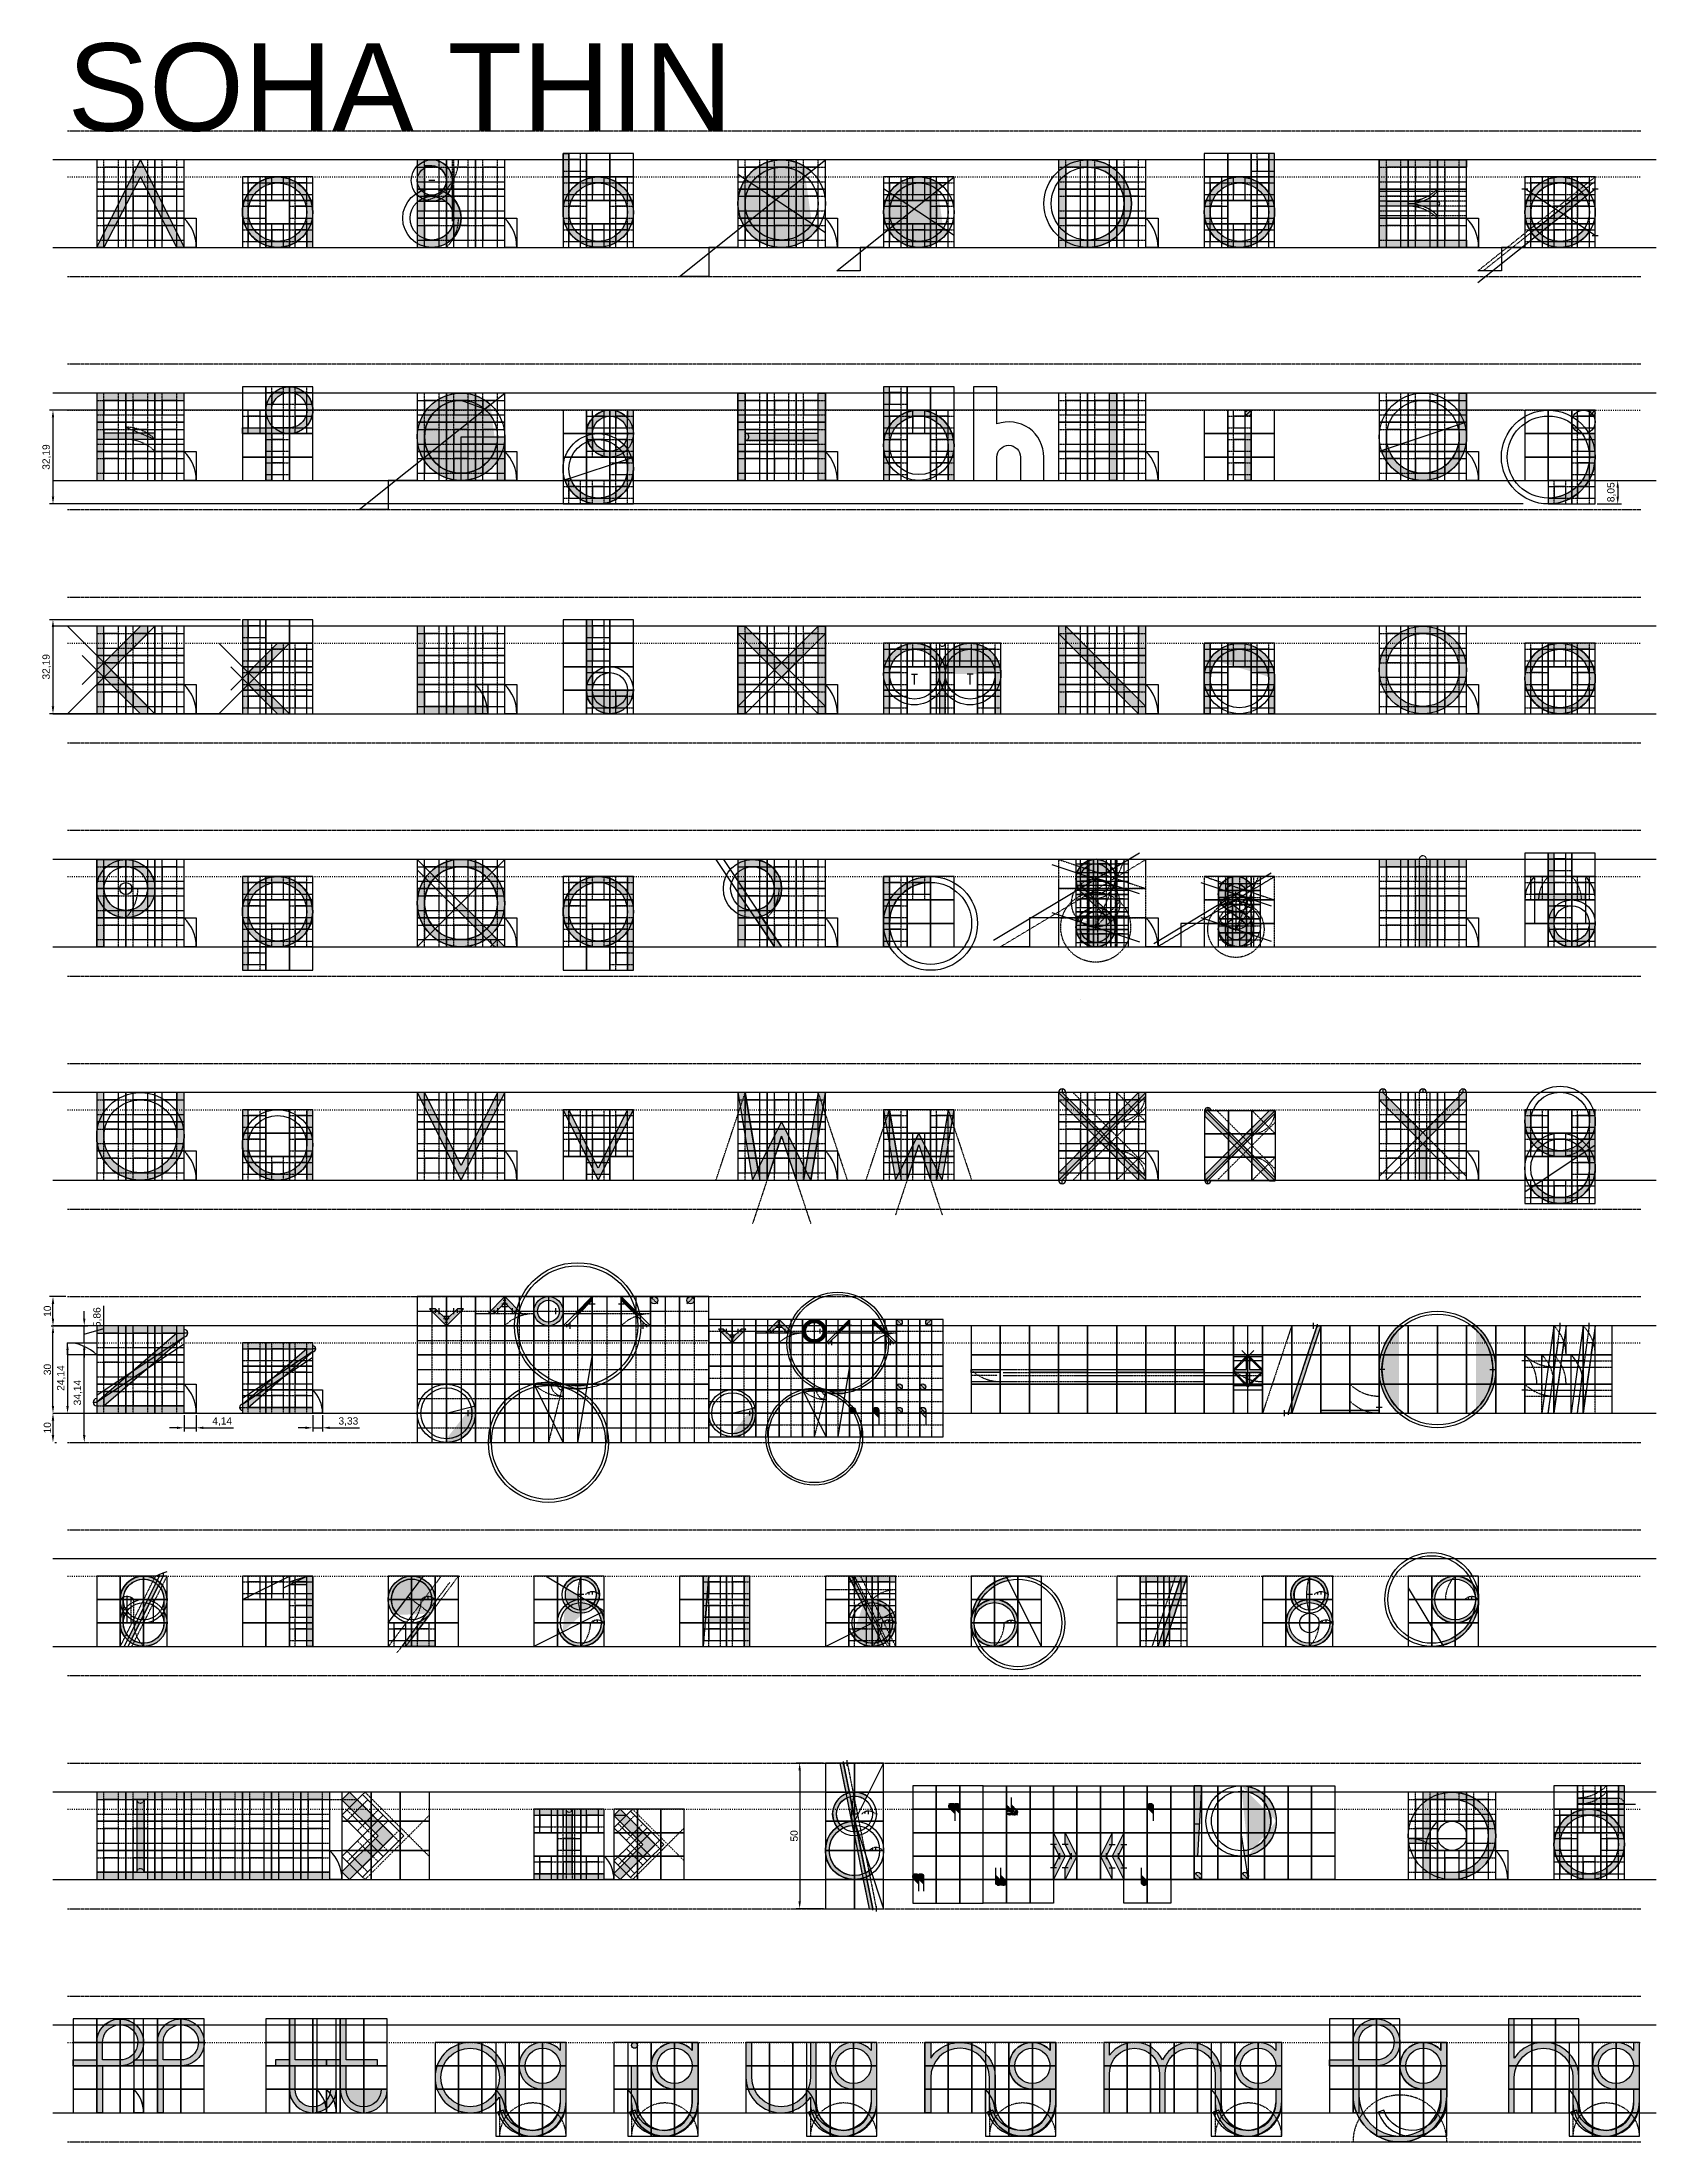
# Model space of a CAD drawing. Header units: millimetres. Extents: x -19 to 3010, y -292 to 470.
# Drawn here: x 2456 to 3010, y -250 to 470 of the extents above; entities that cross this region are included whole.
import ezdxf

# ---------------------------------------------------------------- set-up
doc = ezdxf.new("R2010")
doc.units = ezdxf.units.MM
for name, pattern in [('ACAD_ISO02W100', [15, 12, -3]), ('ACAD_ISO03W100', [30, 12, -18]), ('ACAD_ISO07W100', [3, 0, -3])]:
    doc.linetypes.add(name, pattern=pattern)
for name, color, linetype in [('GUIDES', 252, 'Continuous'), ('guides_minor', 12, 'Continuous'), ('Lettering', 7, 'Continuous'), ('LINES', 252, 'Continuous'), ('Outlines', 5, 'Continuous')]:
    doc.layers.add(name, color=color, linetype=linetype)
doc.styles.get("Standard").update_dxf_attribs({"font": 'arial.ttf'})
doc.dimstyles.new('ISO-25', dxfattribs={"dimtxt": 2.5, "dimasz": 2.5, "dimexe": 1.25, "dimexo": 0.625, "dimtad": 1, "dimtxsty": 'Standard', "dimcen": 2.5, "dimadec": 0, "dimazin": 0, "dimtfac": 1, "dimtmove": 0, "dimatfit": 3, "dimfxl": 1, "dimarcsym": 0})

msp = doc.modelspace()

# ---------------------------------------------------------------- texts
at = {"layer": 'Lettering'}
msp.add_text('SOHA THIN', height=30, dxfattribs=at).set_placement((2465, 440))

# ---------------------------------------------------------------- blocks, each defined once
blk = doc.blocks.new('*D37')
at = {"layer": 'Defpoints', "color": 0, "transparency": 16777216}
for p in [(2460, 30), (2460, 30), (2460, 0)]:
    blk.add_point(p, dxfattribs=at)
at = {"layer": 'guides_minor', "color": 0, "lineweight": -2, "transparency": 16777216}
for p, q in [((2460.63, 30), (2461.25, 30)), ((2460, 2.5), (2460, 27.5)), ((2460.63, 0), (2461.25, 0))]:
    blk.add_line(p, q, dxfattribs=at)
at = {"layer": 'guides_minor', "color": 0, "transparency": 16777216}
for points in [[(2459.58, 27.5), (2460.42, 27.5), (2460, 30)], [(2459.58, 2.5), (2460.42, 2.5), (2460, 0)]]:
    blk.add_solid(points, dxfattribs=at)
at = {"layer": 'guides_minor', "color": 0, "transparency": 16777216, "insert": (2458.1, 15), "char_height": 2.5, "attachment_point": 5, "rotation": 90}
blk.add_mtext('30', dxfattribs=at)
blk = doc.blocks.new('*D38')
at = {"layer": 'Defpoints', "color": 0, "transparency": 16777216}
for p in [(2460, 40), (2465, 40), (2460, 30)]:
    blk.add_point(p, dxfattribs=at)
at = {"layer": 'guides_minor', "color": 0, "lineweight": -2, "transparency": 16777216}
for p, q in [((2464.38, 40), (2458.75, 40)), ((2460, 32.5), (2460, 37.5)), ((2460.63, 30), (2461.25, 30))]:
    blk.add_line(p, q, dxfattribs=at)
at = {"layer": 'guides_minor', "color": 0, "transparency": 16777216}
for points in [[(2459.58, 37.5), (2460.42, 37.5), (2460, 40)], [(2459.58, 32.5), (2460.42, 32.5), (2460, 30)]]:
    blk.add_solid(points, dxfattribs=at)
at = {"layer": 'guides_minor', "color": 0, "transparency": 16777216, "insert": (2458.1, 35), "char_height": 2.5, "attachment_point": 5, "rotation": 90}
blk.add_mtext('10', dxfattribs=at)
blk = doc.blocks.new('*D39')
at = {"layer": 'Defpoints', "color": 0, "transparency": 16777216}
for p in [(2460, 0), (2460, -10), (2460, -10)]:
    blk.add_point(p, dxfattribs=at)
at = {"layer": 'guides_minor', "color": 0, "lineweight": -2, "transparency": 16777216}
for p, q in [((2460.63, 0), (2461.25, 0)), ((2460, -2.5), (2460, -7.5)), ((2460.63, -10), (2461.25, -10))]:
    blk.add_line(p, q, dxfattribs=at)
at = {"layer": 'guides_minor', "color": 0, "transparency": 16777216}
for points in [[(2459.58, -2.5), (2460.42, -2.5), (2460, 0)], [(2459.58, -7.5), (2460.42, -7.5), (2460, -10)]]:
    blk.add_solid(points, dxfattribs=at)
at = {"layer": 'guides_minor', "color": 0, "transparency": 16777216, "insert": (2458.1, -5), "char_height": 2.5, "attachment_point": 5, "rotation": 90}
blk.add_mtext('10', dxfattribs=at)
blk = doc.blocks.new('*D40')
at = {"layer": 'Defpoints', "color": 0, "transparency": 16777216}
for p in [(2465, 24.14), (2465, 0), (2465, 0)]:
    blk.add_point(p, dxfattribs=at)
at = {"layer": 'guides_minor', "color": 0, "lineweight": -2, "transparency": 16777216}
for p, q in [((2465, 21.64), (2465, 2.5)), ((2465.63, 24.14), (2466.25, 24.14)), ((2465.63, 0), (2466.25, 0))]:
    blk.add_line(p, q, dxfattribs=at)
at = {"layer": 'guides_minor', "color": 0, "transparency": 16777216}
for points in [[(2464.58, 21.64), (2465.42, 21.64), (2465, 24.14)], [(2464.58, 2.5), (2465.42, 2.5), (2465, 0)]]:
    blk.add_solid(points, dxfattribs=at)
at = {"layer": 'guides_minor', "color": 0, "transparency": 16777216, "insert": (2462.87, 12.07), "char_height": 2.5, "attachment_point": 5, "rotation": 90}
blk.add_mtext('24,14', dxfattribs=at)
blk = doc.blocks.new('*D43')
at = {"layer": 'Defpoints', "color": 0, "transparency": 16777216}
for p in [(2505, 0), (2509.14, 0), (2509.14, -5)]:
    blk.add_point(p, dxfattribs=at)
at = {"layer": 'guides_minor', "color": 0, "lineweight": -2, "transparency": 16777216}
for p, q in [((2502.5, -5), (2500, -5)), ((2505, -0.62), (2505, -6.25)), ((2505, -5), (2509.14, -5)), ((2509.14, -0.62), (2509.14, -6.25)), ((2511.64, -5), (2521.98, -5))]:
    blk.add_line(p, q, dxfattribs=at)
at = {"layer": 'guides_minor', "color": 0, "transparency": 16777216}
for points in [[(2502.5, -4.58), (2502.5, -5.42), (2505, -5)], [(2511.64, -4.58), (2511.64, -5.42), (2509.14, -5)]]:
    blk.add_solid(points, dxfattribs=at)
at = {"layer": 'guides_minor', "color": 0, "transparency": 16777216, "insert": (2518.06, -2.87), "char_height": 2.5, "attachment_point": 5}
blk.add_mtext('4,14', dxfattribs=at)
blk = doc.blocks.new('*D41')
at = {"layer": 'Defpoints', "color": 0, "transparency": 16777216}
for p in [(2468.75, 24.14), (2470.73, 24.14), (2468.75, -10)]:
    blk.add_point(p, dxfattribs=at)
at = {"layer": 'guides_minor', "color": 0, "lineweight": -2, "transparency": 16777216}
for p, q in [((2469.38, 24.14), (2471.98, 24.14)), ((2470.73, -7.5), (2470.73, 21.64)), ((2469.38, -10), (2471.98, -10))]:
    blk.add_line(p, q, dxfattribs=at)
at = {"layer": 'guides_minor', "color": 0, "transparency": 16777216}
for points in [[(2470.31, 21.64), (2471.15, 21.64), (2470.73, 24.14)], [(2470.31, -7.5), (2471.15, -7.5), (2470.73, -10)]]:
    blk.add_solid(points, dxfattribs=at)
at = {"layer": 'guides_minor', "color": 0, "transparency": 16777216, "insert": (2468.6, 7.07), "char_height": 2.5, "attachment_point": 5, "rotation": 90}
blk.add_mtext('34,14', dxfattribs=at)
blk = doc.blocks.new('*D42')
at = {"layer": 'Defpoints', "color": 0, "transparency": 16777216}
for p in [(2458.75, 30), (2470.73, 30), (2468.75, 24.14)]:
    blk.add_point(p, dxfattribs=at)
at = {"layer": 'guides_minor', "color": 0, "lineweight": -2, "transparency": 16777216}
for p, q in [((2477.42, 29.08), (2477.42, 36.82)), ((2459.38, 30), (2471.98, 30)), ((2470.73, 32.5), (2470.73, 35)), ((2470.73, 24.14), (2470.73, 30)), ((2470.73, 24.14), (2470.73, 30)), ((2470.73, 27.07), (2477.42, 29.08)), ((2469.38, 24.14), (2471.98, 24.14)), ((2470.73, 21.64), (2470.73, 19.14))]:
    blk.add_line(p, q, dxfattribs=at)
at = {"layer": 'guides_minor', "color": 0, "transparency": 16777216}
for points in [[(2470.31, 32.5), (2471.15, 32.5), (2470.73, 30)], [(2470.31, 21.64), (2471.15, 21.64), (2470.73, 24.14)]]:
    blk.add_solid(points, dxfattribs=at)
at = {"layer": 'guides_minor', "color": 0, "transparency": 16777216, "insert": (2475.3, 32.95), "char_height": 2.5, "attachment_point": 5, "rotation": 90}
blk.add_mtext('5,86', dxfattribs=at)
blk = doc.blocks.new('*D44')
at = {"layer": 'Defpoints', "color": 0, "transparency": 16777216}
for p in [(2549.14, 0), (2552.48, 0), (2552.48, -5)]:
    blk.add_point(p, dxfattribs=at)
at = {"layer": 'guides_minor', "color": 0, "lineweight": -2, "transparency": 16777216}
for p, q in [((2546.64, -5), (2544.14, -5)), ((2549.14, -0.62), (2549.14, -6.25)), ((2549.14, -5), (2552.48, -5)), ((2552.48, -0.62), (2552.48, -6.25)), ((2554.98, -5), (2565.22, -5))]:
    blk.add_line(p, q, dxfattribs=at)
at = {"layer": 'guides_minor', "color": 0, "transparency": 16777216}
for points in [[(2546.64, -4.58), (2546.64, -5.42), (2549.14, -5)], [(2554.98, -4.58), (2554.98, -5.42), (2552.48, -5)]]:
    blk.add_solid(points, dxfattribs=at)
at = {"layer": 'guides_minor', "color": 0, "transparency": 16777216, "insert": (2561.35, -2.87), "char_height": 2.5, "attachment_point": 5}
blk.add_mtext('3,33', dxfattribs=at)
blk = doc.blocks.new('*D45')
at = {"layer": 'Defpoints', "color": 0, "transparency": 16777216}
for p in [(2525, 272.19), (2460, 240), (2525, 240)]:
    blk.add_point(p, dxfattribs=at)
at = {"layer": 'guides_minor', "color": 0, "lineweight": -2, "transparency": 16777216}
for p, q in [((2524.38, 272.19), (2458.75, 272.19)), ((2460, 269.69), (2460, 242.5)), ((2524.38, 240), (2458.75, 240))]:
    blk.add_line(p, q, dxfattribs=at)
at = {"layer": 'guides_minor', "color": 0, "transparency": 16777216}
for points in [[(2459.58, 269.69), (2460.42, 269.69), (2460, 272.19)], [(2459.58, 242.5), (2460.42, 242.5), (2460, 240)]]:
    blk.add_solid(points, dxfattribs=at)
at = {"layer": 'guides_minor', "color": 0, "transparency": 16777216, "insert": (2457.87, 256.09), "char_height": 2.5, "attachment_point": 5, "rotation": 90}
blk.add_mtext('32,19', dxfattribs=at)
blk = doc.blocks.new('*D46')
at = {"layer": 'Defpoints', "color": 0, "transparency": 16777216}
for p in [(2965, 344.14), (2460, 311.95), (2965, 311.95)]:
    blk.add_point(p, dxfattribs=at)
at = {"layer": 'guides_minor', "color": 0, "lineweight": -2, "transparency": 16777216}
for p, q in [((2964.38, 344.14), (2458.75, 344.14)), ((2460, 341.64), (2460, 314.45)), ((2964.38, 311.95), (2458.75, 311.95))]:
    blk.add_line(p, q, dxfattribs=at)
at = {"layer": 'guides_minor', "color": 0, "transparency": 16777216}
for points in [[(2459.58, 341.64), (2460.42, 341.64), (2460, 344.14)], [(2459.58, 314.45), (2460.42, 314.45), (2460, 311.95)]]:
    blk.add_solid(points, dxfattribs=at)
at = {"layer": 'guides_minor', "color": 0, "transparency": 16777216, "insert": (2457.87, 328.05), "char_height": 2.5, "attachment_point": 5, "rotation": 90}
blk.add_mtext('32,19', dxfattribs=at)
blk = doc.blocks.new('*D47')
at = {"layer": 'Defpoints', "color": 0, "transparency": 16777216}
for p in [(2989.14, 320), (2989.14, 311.95), (2996.86, 311.95)]:
    blk.add_point(p, dxfattribs=at)
at = {"layer": 'guides_minor', "color": 0, "lineweight": -2, "transparency": 16777216}
for p, q in [((2989.77, 320), (2998.11, 320)), ((2996.86, 317.5), (2996.86, 314.45)), ((2989.77, 311.95), (2998.11, 311.95))]:
    blk.add_line(p, q, dxfattribs=at)
at = {"layer": 'guides_minor', "color": 0, "transparency": 16777216}
for points in [[(2996.45, 317.5), (2997.28, 317.5), (2996.86, 320)], [(2996.45, 314.45), (2997.28, 314.45), (2996.86, 311.95)]]:
    blk.add_solid(points, dxfattribs=at)
at = {"layer": 'guides_minor', "color": 0, "transparency": 16777216, "insert": (2994.74, 315.98), "char_height": 2.5, "attachment_point": 5, "rotation": 90}
blk.add_mtext('8,05', dxfattribs=at)
blk = doc.blocks.new('*D48')
at = {"layer": 'Defpoints', "color": 0, "transparency": 16777216}
for p in [(2725, -120), (2716.19, -170), (2725, -170)]:
    blk.add_point(p, dxfattribs=at)
at = {"layer": 'guides_minor', "color": 0, "lineweight": -2, "transparency": 16777216}
for p, q in [((2724.38, -120), (2714.94, -120)), ((2716.19, -122.5), (2716.19, -167.5)), ((2724.38, -170), (2714.94, -170))]:
    blk.add_line(p, q, dxfattribs=at)
at = {"layer": 'guides_minor', "color": 0, "transparency": 16777216}
for points in [[(2715.77, -122.5), (2716.61, -122.5), (2716.19, -120)], [(2715.77, -167.5), (2716.61, -167.5), (2716.19, -170)]]:
    blk.add_solid(points, dxfattribs=at)
at = {"layer": 'guides_minor', "color": 0, "transparency": 16777216, "insert": (2714.29, -145), "char_height": 2.5, "attachment_point": 5, "rotation": 90}
blk.add_mtext('50', dxfattribs=at)

# ---------------------------------------------------------------- dimensions: what is measured, and where the dimension line sits
at = {"layer": 'guides_minor'}
for base, p1, p2, picture, middle in [((2460, 311.953), (2965, 344.142), (2965, 311.953), '*D46', (2457.873, 328.047)), ((2996.864, 311.953), (2989.142, 320), (2989.142, 311.953), '*D47', (2994.737, 315.976)), ((2460, 240), (2525, 272.19), (2525, 240), '*D45', (2457.873, 256.095)), ((2460, 30), (2460, 0), (2460, 30), '*D37', (2458.098, 15)), ((2465, 0), (2465, 24.142), (2465, 0), '*D40', (2462.873, 12.071)), ((2470.729, 24.142), (2468.75, -10), (2468.75, 24.142), '*D41', (2468.601, 7.071)), ((2460, -10), (2460, 0), (2460, -10), '*D39', (2458.099, -5)), ((2716.189, -170), (2725, -120), (2725, -170), '*D48', (2714.288, -145))]:
    dim = msp.add_linear_dim(base=base, p1=p1, p2=p2, angle=90, dimstyle='ISO-25', dxfattribs=at)
    dim.commit()
    dim.dimension.update_dxf_attribs({"geometry": picture, "text_midpoint": middle})
for base, p1, p2, picture, middle in [((2460, 40), (2460, 30), (2465, 40), '*D38', (2458.099, 35)), ((2470.729, 30), (2468.75, 24.142), (2458.75, 30), '*D42', (2475.296, 29.704))]:
    dim = msp.add_linear_dim(base=base, p1=p1, p2=p2, angle=90, dimstyle='ISO-25', override={"dimtmove": 1}, dxfattribs=at)
    dim.commit()
    dim.dimension.update_dxf_attribs({"geometry": picture, "text_midpoint": middle})
for base, p1, p2, picture, middle in [((2509.142, -5), (2505, 0), (2509.142, 0), '*D43', (2518.059, -2.873)), ((2552.475, -5), (2549.142, 0), (2552.475, 0), '*D44', (2561.347, -2.873))]:
    dim = msp.add_linear_dim(base=base, p1=p1, p2=p2, dimstyle='ISO-25', dxfattribs=at)
    dim.commit()
    dim.dimension.update_dxf_attribs({"geometry": picture, "text_midpoint": middle})

# ---------------------------------------------------------------- hatches: boundary and pattern name
at = {"layer": 'Lettering'}
h = msp.add_hatch(color=256, dxfattribs=at)
h.dxf.hatch_style = 1
h.paths.add_polyline_path([(2475, 400), (2490, 430), (2505, 400), (2502.5, 400), (2490, 424.142), (2477.5, 400)])
h = msp.add_hatch(color=256, dxfattribs=at)
h.dxf.hatch_style = 1
edge = h.paths.add_edge_path(flags=16)
edge.add_line((2590, 427.929), (2587.5, 427.929))
edge.add_line((2587.5, 427.929), (2587.5, 417.929))
edge.add_line((2587.5, 417.929), (2590, 417.929))
edge.add_arc((2590, 422.929), 5, 270, 450)
edge = h.paths.add_edge_path(flags=16)
edge.add_line((2590, 402.5), (2587.5, 402.5))
edge.add_line((2587.5, 402.5), (2587.5, 415.858))
edge.add_line((2587.5, 415.858), (2594.684, 415.858))
edge.add_arc((2590.013, 409.996), 7.496, -90.097932, 51.454615, ccw=False)
edge = h.paths.add_edge_path()
edge.add_arc((2590, 410), 10, 270, 417.120207)
edge.add_arc((2590, 422.929), 7.071, 320.151898, 450)
edge.add_line((2590, 430), (2585, 430))
edge.add_line((2585, 430), (2585, 400))
edge.add_line((2585, 400), (2590, 400))
h = msp.add_hatch(color=256, dxfattribs=at)
h.dxf.hatch_style = 1
edge = h.paths.add_edge_path(flags=16)
edge.add_arc((2647.071, 412.071), 10.059, 0, 360)
edge = h.paths.add_edge_path()
edge.add_line((2637.012, 432.19), (2637.012, 418.744))
edge.add_arc((2647.071, 412.071), 12.071, -180, 146.44269, ccw=False)
edge.add_line((2635, 412.071), (2635, 432.19))
edge.add_line((2635, 432.19), (2637.012, 432.19))
h = msp.add_hatch(color=256, dxfattribs=at)
h.dxf.hatch_style = 1
edge = h.paths.add_edge_path()
edge.add_line((2722.481, 406.679), (2720.401, 408.066))
edge.add_arc((2710, 415), 12.5, 49.461395, 326.309932, ccw=False)
edge.add_line((2718.125, 424.5), (2720.106, 426.085))
edge.add_arc((2710, 415), 15, 47.644685, 326.309932)
h = msp.add_hatch(color=256, dxfattribs=at)
h.dxf.hatch_style = 1
edge = h.paths.add_edge_path(flags=16)
edge.add_line((2815, 427.5), (2807.5, 427.5))
edge.add_line((2807.5, 427.5), (2807.5, 402.5))
edge.add_line((2807.5, 402.5), (2815, 402.5))
edge.add_arc((2815, 415), 12.5, 270, 450)
edge = h.paths.add_edge_path()
edge.add_arc((2815, 415), 15, 270, 450)
edge.add_line((2815, 430), (2805, 430))
edge.add_line((2805, 430), (2805, 400))
edge.add_line((2805, 400), (2815, 400))
h = msp.add_hatch(color=256, dxfattribs=at)
h.dxf.hatch_style = 1
edge = h.paths.add_edge_path(flags=16)
edge.add_arc((2867.071, 412.071), 10.059, 0, 360)
edge = h.paths.add_edge_path(flags=17)
edge.add_line((2855, 422.13), (2863.047, 422.13))
edge = h.paths.add_edge_path()
edge.add_line((2879.142, 432.19), (2877.13, 432.19))
edge.add_line((2877.13, 432.19), (2877.13, 418.744))
edge.add_arc((2867.071, 412.071), 12.071, 33.55731, 360)
edge.add_line((2879.142, 412.071), (2879.142, 432.19))
h = msp.add_hatch(color=256, dxfattribs=at)
h.dxf.hatch_style = 1
h.paths.add_polyline_path([(2945, 430), (2945, 427.5), (2917.5, 427.5), (2917.5, 415.821), (2935, 415.821), (2935, 414.179), (2917.5, 414.179), (2917.5, 402.5), (2945, 402.5), (2945, 400), (2915, 400), (2915, 430)])
h = msp.add_hatch(color=256, dxfattribs=at)
h.dxf.hatch_style = 1
edge = h.paths.add_edge_path(flags=16)
edge.add_arc((2537.071, 412.071), 10.059, 0, 360)
edge = h.paths.add_edge_path()
edge.add_line((2547.13, 405.399), (2547.13, 400))
edge.add_line((2547.13, 400), (2549.142, 400))
edge.add_line((2549.142, 400), (2549.142, 412.071))
edge.add_arc((2537.071, 412.071), 12.071, 0, 326.44269)
h = msp.add_hatch(color=256, dxfattribs=at)
h.dxf.hatch_style = 1
edge = h.paths.add_edge_path()
edge.add_line((2767.115, 405.375), (2765.441, 406.491))
edge.add_arc((2757.071, 412.071), 10.059, 49.461395, 326.309932, ccw=False)
edge.add_line((2763.609, 419.716), (2765.204, 420.991))
edge.add_arc((2757.071, 412.071), 12.071, 47.644685, 326.309932)
h = msp.add_hatch(color=256, dxfattribs=at)
h.dxf.hatch_style = 1
edge = h.paths.add_edge_path(flags=16)
edge.add_line((2968.767, 406.394), (2984.432, 418.927))
edge.add_arc((2977.071, 412.071), 10.059, 42.964535, 214.355082)
edge = h.paths.add_edge_path()
edge.add_line((2970.063, 404.855), (2987.231, 418.589))
edge.add_arc((2977.071, 412.071), 12.071, 32.683579, 326.309932)
edge.add_line((2987.115, 405.375), (2985.441, 406.491))
edge.add_arc((2977.074, 412.04), 10.039, 225.699549, 326.447425, ccw=False)
h = msp.add_hatch(color=256, dxfattribs=at)
h.dxf.hatch_style = 1
h.paths.add_polyline_path([(2475, 350), (2475, 320), (2477.5, 320), (2477.5, 334.142), (2495, 334.142), (2495, 336.213), (2477.5, 336.213), (2477.5, 347.5), (2505, 347.5), (2505, 350)])
h = msp.add_hatch(color=256, dxfattribs=at)
h.dxf.hatch_style = 1
edge = h.paths.add_edge_path(flags=16)
edge.add_line((2535.059, 338.107), (2535.059, 344.142))
edge.add_arc((2541.095, 344.142), 6.036, -90, 180, ccw=False)
edge.add_line((2541.095, 338.107), (2535.059, 338.107))
edge = h.paths.add_edge_path()
edge.add_line((2535.059, 336.095), (2535.059, 320))
edge.add_line((2535.059, 320), (2533.047, 320))
edge.add_line((2533.047, 320), (2533.047, 336.095))
edge.add_line((2533.047, 336.095), (2525, 336.095))
edge.add_line((2525, 336.095), (2525, 338.107))
edge.add_line((2525, 338.107), (2533.047, 338.107))
edge.add_line((2533.047, 338.107), (2533.047, 344.142))
edge.add_arc((2541.095, 344.142), 8.047, -90, 180, ccw=False)
edge.add_line((2541.095, 336.095), (2535.059, 336.095))
h = msp.add_hatch(color=256, dxfattribs=at)
h.dxf.hatch_style = 1
edge = h.paths.add_edge_path()
edge.add_line((2615, 320), (2612.5, 320))
edge.add_line((2612.5, 320), (2612.5, 326.708))
edge.add_arc((2600, 335), 15, 47.644685, 326.44269, ccw=False)
edge.add_line((2610.106, 346.085), (2608.125, 344.5))
edge.add_line((2608.125, 344.5), (2600, 347.5))
edge.add_arc((2600, 335), 12.5, 90, 270)
edge.add_arc((2600, 335), 12.5, 270, 348.463041)
edge.add_line((2612.247, 332.5), (2600, 332.5))
edge.add_line((2600, 332.5), (2600, 335))
edge.add_line((2600, 335), (2615, 335))
edge.add_line((2615, 335), (2615, 320))
h = msp.add_hatch(color=256, dxfattribs=at)
h.dxf.hatch_style = 1
h.paths.add_polyline_path([(2697.5, 330), (2697.5, 320), (2695, 320), (2695, 350), (2697.5, 350), (2697.5, 336.25), (2722.5, 336.25), (2722.5, 350), (2725, 350), (2725, 320), (2722.5, 320), (2722.5, 333.75), (2697.5, 333.75)])
h = msp.add_hatch(color=256, dxfattribs=at)
h.dxf.hatch_style = 1
edge = h.paths.add_edge_path()
edge.add_line((2747.012, 338.744), (2747.012, 352.19))
edge.add_line((2747.012, 352.19), (2745, 352.19))
edge.add_line((2745, 352.19), (2745, 320))
edge.add_line((2745, 320), (2747.012, 320))
edge.add_line((2747.012, 320), (2747.012, 332.071))
edge.add_arc((2757.071, 332.071), 10.059, 0, 180, ccw=False)
edge.add_line((2767.13, 332.071), (2767.13, 320))
edge.add_line((2767.13, 320), (2769.142, 320))
edge.add_line((2769.142, 320), (2769.142, 332.071))
edge.add_arc((2757.071, 332.071), 12.071, 360, 506.44269)
h = msp.add_hatch(color=256, dxfattribs=at)
h.dxf.hatch_style = 1
h.paths.add_polyline_path([(2822.5, 350), (2825, 350), (2825, 320), (2822.5, 320)])
h = msp.add_hatch(color=256, dxfattribs=at)
h.dxf.hatch_style = 1
edge = h.paths.add_edge_path()
edge.add_line((2942.5, 335), (2942.5, 350))
edge.add_line((2942.5, 350), (2945, 350))
edge.add_line((2945, 350), (2945, 335))
edge.add_arc((2930, 335), 15, -161.565051, 0, ccw=False)
edge.add_line((2915.77, 330.257), (2918.141, 331.047))
edge.add_arc((2930, 335), 12.5, 198.434949, 360)
h = msp.add_hatch(color=256, dxfattribs=at)
h.dxf.hatch_style = 1
edge = h.paths.add_edge_path(flags=16)
edge.add_arc((2651.095, 336.095), 6.036, 0, 360)
edge = h.paths.add_edge_path()
edge.add_arc((2651.095, 336.095), 8.047, 41.409622, 270)
edge.add_line((2651.095, 328.047), (2657.13, 328.047))
edge.add_line((2657.13, 328.047), (2657.13, 324.024))
edge.add_arc((2647.077, 323.988), 10.053, -161.770175, 0.205124, ccw=False)
edge.add_line((2637.528, 320.843), (2635.619, 320.206))
edge.add_arc((2647.071, 324.024), 12.071, 198.434949, 360)
edge.add_line((2659.142, 324.024), (2659.142, 344.142))
edge.add_line((2659.142, 344.142), (2657.13, 344.142))
edge.add_line((2657.13, 344.142), (2657.13, 341.418))
h = msp.add_hatch(color=256, dxfattribs=at)
h.dxf.hatch_style = 1
edge = h.paths.add_edge_path()
edge.add_arc((2870.089, 343.136), 1.006, 0, 360)
h.paths.add_polyline_path([(2869.083, 336.095), (2871.095, 336.095), (2871.095, 320), (2869.083, 320)])
h = msp.add_hatch(color=256, dxfattribs=at)
h.dxf.hatch_style = 1
edge = h.paths.add_edge_path()
edge.add_arc((2988.136, 343.136), 1.006, 0, 360)
edge = h.paths.add_edge_path()
edge.add_line((2989.142, 336.095), (2987.13, 336.095))
edge.add_line((2987.13, 336.095), (2987.13, 328.047))
edge.add_arc((2973.047, 328.047), 14.083, -90, 0, ccw=False)
edge.add_line((2973.047, 313.964), (2973.047, 311.953))
edge.add_arc((2973.047, 328.047), 16.095, 270, 360)
edge.add_line((2989.142, 328.047), (2989.142, 336.095))
h = msp.add_hatch(color=256, dxfattribs=at)
h.dxf.hatch_style = 1
h.paths.add_polyline_path([(2490, 240), (2492.5, 240), (2492.5, 242.5), (2480, 255), (2492.5, 267.5), (2492.5, 270), (2490, 270), (2477.5, 257.5), (2477.5, 270), (2475, 270), (2475, 240), (2477.5, 240), (2477.5, 252.5)])
h = msp.add_hatch(color=256, dxfattribs=at)
h.dxf.hatch_style = 1
h.paths.add_polyline_path([(2541.095, 264.142), (2537.071, 264.142), (2527.012, 254.083), (2527.012, 272.19), (2525, 272.19), (2525, 240), (2527.012, 240), (2527.012, 250.059), (2537.071, 240), (2541.095, 240), (2529.024, 252.071)])
h = msp.add_hatch(color=256, dxfattribs=at)
h.dxf.hatch_style = 1
h.paths.add_polyline_path([(2587.5, 270), (2585, 270), (2585, 240), (2609.142, 240), (2609.142, 242.5), (2587.5, 242.5)])
h = msp.add_hatch(color=256, dxfattribs=at)
h.dxf.hatch_style = 1
edge = h.paths.add_edge_path()
edge.add_line((2643.047, 272.19), (2643.047, 248.047))
edge.add_arc((2651.095, 248.047), 8.047, 180, 360)
edge.add_line((2659.142, 248.047), (2657.13, 248.047))
edge.add_arc((2651.095, 248.047), 6.036, -180, 0, ccw=False)
edge.add_line((2645.059, 248.047), (2645.059, 272.19))
edge.add_line((2645.059, 272.19), (2643.047, 272.19))
h = msp.add_hatch(color=256, dxfattribs=at)
h.dxf.hatch_style = 1
h.paths.add_polyline_path([(2695, 240), (2695, 270), (2697.5, 270), (2710, 257.5), (2722.5, 270), (2725, 270), (2725, 240), (2722.5, 240), (2722.5, 265), (2710, 252.5), (2697.5, 265), (2697.5, 240)])
h = msp.add_hatch(color=256, dxfattribs=at)
h.dxf.hatch_style = 1
h.paths.add_polyline_path([(2805, 270), (2805, 240), (2807.5, 240), (2807.5, 265), (2832.5, 240), (2835, 240), (2835, 270), (2832.5, 270), (2832.5, 245), (2807.5, 270)])
h = msp.add_hatch(color=256, dxfattribs=at)
h.dxf.hatch_style = 1
edge = h.paths.add_edge_path(flags=17)
edge.add_arc((2930, 255), 12.5, 0, 360)
edge = h.paths.add_edge_path()
edge.add_arc((2930, 255), 15, 0, 360)
h = msp.add_hatch(color=256, dxfattribs=at)
h.dxf.hatch_style = 1
edge = h.paths.add_edge_path()
edge.add_line((2766.124, 240), (2766.124, 253.58))
edge.add_arc((2774.675, 253.58), 8.55, 0, 180, ccw=False)
edge.add_line((2783.225, 253.58), (2783.225, 240))
edge.add_line((2783.225, 240), (2785.237, 240))
edge.add_line((2785.237, 240), (2785.237, 253.58))
edge.add_arc((2774.675, 253.58), 10.562, 0, 154.623066)
edge.add_arc((2755.574, 253.554), 10.587, 25.467767, 143.97397)
edge.add_line((2747.012, 259.781), (2747.012, 264.142))
edge.add_line((2747.012, 264.142), (2745, 264.142))
edge.add_line((2745, 264.142), (2745, 240))
edge.add_line((2745, 240), (2747.012, 240))
edge.add_line((2747.012, 240), (2747.012, 253.58))
edge.add_arc((2755.562, 253.58), 8.55, 0, 180, ccw=False)
edge.add_line((2764.113, 253.58), (2764.113, 240))
edge.add_line((2764.113, 240), (2766.124, 240))
h = msp.add_hatch(color=256, dxfattribs=at)
h.dxf.hatch_style = 1
edge = h.paths.add_edge_path()
edge.add_line((2855, 264.142), (2857.012, 264.142))
edge.add_line((2857.012, 264.142), (2857.012, 258.744))
edge.add_arc((2867.071, 252.071), 12.071, 0, 146.44269, ccw=False)
edge.add_line((2879.142, 252.071), (2879.142, 240))
edge.add_line((2879.142, 240), (2877.13, 240))
edge.add_line((2877.13, 240), (2877.13, 252.071))
edge.add_arc((2867.071, 252.071), 10.059, 0, 180)
edge.add_line((2857.012, 252.071), (2857.012, 240))
edge.add_line((2857.012, 240), (2855, 240))
edge.add_line((2855, 240), (2855, 264.142))
h = msp.add_hatch(color=256, dxfattribs=at)
h.dxf.hatch_style = 1
edge = h.paths.add_edge_path(flags=16)
edge.add_arc((2977.071, 252.071), 10.059, 0, 360)
edge = h.paths.add_edge_path()
edge.add_arc((2977.071, 252.071), 12.071, 90, 416.44269)
edge.add_line((2983.744, 262.13), (2989.142, 262.13))
edge.add_line((2989.142, 262.13), (2989.142, 264.142))
edge.add_line((2989.142, 264.142), (2981.095, 264.142))
edge.add_line((2981.095, 264.142), (2977.071, 264.142))
h = msp.add_hatch(color=256, dxfattribs=at)
h.dxf.hatch_style = 1
edge = h.paths.add_edge_path(flags=16)
edge.add_line((2485, 187.5), (2477.5, 187.5))
edge.add_line((2477.5, 187.5), (2477.5, 180))
edge.add_arc((2485, 180), 7.5, 180, 450)
edge = h.paths.add_edge_path()
edge.add_line((2477.5, 160), (2475, 160))
edge.add_line((2475, 160), (2475, 190))
edge.add_line((2475, 190), (2485, 190))
edge.add_arc((2485, 180), 10, -138.590378, 90, ccw=False)
edge.add_line((2477.5, 173.386), (2477.5, 160))
h = msp.add_hatch(color=256, dxfattribs=at)
h.dxf.hatch_style = 1
edge = h.paths.add_edge_path(flags=16)
edge.add_line((2606.892, 164.572), (2598.232, 173.232))
edge.add_line((2598.232, 173.232), (2600, 175))
edge.add_line((2600, 175), (2608.839, 166.161))
edge.add_arc((2600, 175), 12.5, 315, 663.463041)
edge = h.paths.add_edge_path()
edge.add_arc((2600, 175), 15, 315, 665.405932)
edge.add_line((2608.69, 162.774), (2611.464, 160))
edge.add_line((2611.464, 160), (2615, 160))
edge.add_line((2615, 160), (2610.607, 164.393))
h = msp.add_hatch(color=256, dxfattribs=at)
h.dxf.hatch_style = 1
edge = h.paths.add_edge_path(flags=16)
edge.add_line((2700, 187.5), (2697.5, 187.5))
edge.add_line((2697.5, 187.5), (2697.5, 172.929))
edge.add_arc((2700, 180), 7.5, 250.528779, 450)
edge = h.paths.add_edge_path()
edge.add_line((2710, 160), (2703.022, 170.467))
edge.add_arc((2700, 180), 10, 287.587954, 450)
edge.add_line((2700, 190), (2695, 190))
edge.add_line((2695, 190), (2695, 160))
edge.add_line((2695, 160), (2697.5, 160))
edge.add_line((2697.5, 160), (2697.5, 170.318))
edge.add_arc((2699.979, 179.875), 9.873, 255.461087, 274.825042)
edge.add_line((2700.809, 170.036), (2707.5, 160))
edge.add_line((2707.5, 160), (2710, 160))
h = msp.add_hatch(color=256, dxfattribs=at)
h.dxf.hatch_style = 1
edge = h.paths.add_edge_path()
edge.add_arc((2817.75, 166.75), 6.75, 161.565051, 406.505058)
edge.add_line((2822.396, 171.647), (2814.136, 179.483))
edge.add_arc((2817.75, 183.292), 5.25, 30.963757, 226.505058, ccw=False)
edge.add_line((2822.252, 185.993), (2823.538, 186.765))
edge.add_arc((2817.75, 183.292), 6.75, 30.963757, 226.50431)
edge.add_line((2813.104, 178.395), (2821.335, 170.586))
edge.add_arc((2817.75, 166.75), 5.25, -198.434949, 46.93522, ccw=False)
edge.add_line((2812.769, 168.41), (2811.346, 168.885))
h = msp.add_hatch(color=256, dxfattribs=at)
h.dxf.hatch_style = 1
h.paths.add_polyline_path([(2915, 190), (2915, 187.5), (2928.75, 187.5), (2928.75, 160), (2931.25, 160), (2931.25, 187.5), (2945, 187.5), (2945, 190)])
h = msp.add_hatch(color=256, dxfattribs=at)
h.dxf.hatch_style = 1
edge = h.paths.add_edge_path()
edge.add_line((2975.059, 178.107), (2975.059, 192.19))
edge.add_line((2975.059, 192.19), (2973.047, 192.19))
edge.add_line((2973.047, 192.19), (2973.047, 178.107))
edge.add_line((2973.047, 178.107), (2968.333, 178.107))
edge.add_line((2968.333, 178.107), (2968.333, 176.095))
edge.add_line((2968.333, 176.095), (2973.047, 176.095))
edge.add_line((2973.047, 176.095), (2973.047, 168.047))
edge.add_arc((2981.095, 168.047), 8.047, 180, 360)
edge.add_line((2989.142, 168.047), (2987.13, 168.047))
edge.add_arc((2981.095, 168.047), 6.036, -180, 0, ccw=False)
edge.add_line((2975.059, 168.047), (2975.059, 176.095))
edge.add_line((2975.059, 176.095), (2985.809, 176.095))
edge.add_line((2985.809, 176.095), (2985.809, 178.107))
edge.add_line((2985.809, 178.107), (2975.059, 178.107))
edge = h.paths.add_edge_path(flags=17)
edge.add_line((2975.059, 184.142), (2975.059, 192.19))
h = msp.add_hatch(color=256, dxfattribs=at)
h.dxf.hatch_style = 1
edge = h.paths.add_edge_path(flags=16)
edge.add_arc((2537.071, 172.071), 10.059, 0, 360)
edge = h.paths.add_edge_path()
edge.add_arc((2537.071, 172.071), 12.071, 213.55731, 506.44269)
edge.add_line((2527.012, 178.744), (2527.012, 184.142))
edge.add_line((2527.012, 184.142), (2525, 184.142))
edge.add_line((2525, 184.142), (2525, 151.953))
edge.add_line((2525, 151.953), (2527.012, 151.953))
edge.add_line((2527.012, 151.953), (2527.012, 165.399))
h = msp.add_hatch(color=256, dxfattribs=at)
h.dxf.hatch_style = 1
edge = h.paths.add_edge_path(flags=16)
edge.add_arc((2647.071, 172.071), 10.059, 0, 360)
edge = h.paths.add_edge_path(flags=0)
edge.add_line((2635, 182.13), (2643.047, 182.13))
edge = h.paths.add_edge_path()
edge.add_line((2657.13, 184.142), (2657.13, 178.744))
edge.add_arc((2647.071, 172.071), 12.071, 33.55731, 326.44269)
edge.add_line((2657.13, 165.399), (2657.13, 151.953))
edge.add_line((2657.13, 151.953), (2659.142, 151.953))
edge.add_line((2659.142, 151.953), (2659.142, 184.142))
edge.add_line((2659.142, 184.142), (2657.13, 184.142))
h = msp.add_hatch(color=256, dxfattribs=at)
h.dxf.hatch_style = 1
edge = h.paths.add_edge_path()
edge.add_line((2747.012, 160), (2745, 160))
edge.add_line((2745, 160), (2745, 184.142))
edge.add_line((2745, 184.142), (2747.012, 184.142))
edge.add_line((2747.012, 184.142), (2747.012, 175.839))
edge.add_arc((2761.095, 168.047), 16.095, 90, 151.044976, ccw=False)
edge.add_line((2761.095, 184.142), (2761.095, 182.13))
edge.add_arc((2761.095, 168.047), 14.083, 90, 180)
edge.add_line((2747.012, 168.047), (2747.012, 160))
h = msp.add_hatch(color=256, dxfattribs=at)
h.dxf.hatch_style = 1
edge = h.paths.add_edge_path()
edge.add_arc((2865.864, 166.036), 6.036, 161.565051, 413.130102)
edge.add_line((2869.485, 170.864), (2863.691, 175.21))
edge.add_arc((2865.864, 178.107), 3.621, 30.963757, 233.130102, ccw=False)
edge.add_line((2868.969, 179.97), (2871.039, 181.212))
edge.add_arc((2865.864, 178.107), 6.036, 30.963757, 233.130102)
edge.add_line((2862.243, 173.278), (2868.037, 168.933))
edge.add_arc((2865.864, 166.036), 3.621, -198.434949, 53.130102, ccw=False)
edge.add_line((2862.428, 167.181), (2860.138, 167.944))
h = msp.add_hatch(color=256, dxfattribs=at)
h.dxf.hatch_style = 1
edge = h.paths.add_edge_path()
edge.add_line((2502.5, 110), (2502.5, 95))
edge.add_arc((2490, 95), 12.5, -180, 0, ccw=False)
edge.add_line((2477.5, 95), (2477.5, 110))
edge.add_line((2477.5, 110), (2475, 110))
edge.add_line((2475, 110), (2475, 95))
edge.add_arc((2490, 95), 15, 180, 360)
edge.add_line((2505, 95), (2505, 110))
edge.add_line((2505, 110), (2502.5, 110))
h = msp.add_hatch(color=256, dxfattribs=at)
h.dxf.hatch_style = 1
h.paths.add_polyline_path([(2585, 110), (2600, 80), (2615, 110), (2612.5, 110), (2600, 85), (2587.5, 110)])
h = msp.add_hatch(color=256, dxfattribs=at)
h.dxf.hatch_style = 1
h.paths.add_polyline_path([(2695, 110), (2700, 80), (2705, 80), (2710, 95), (2715, 80), (2720, 80), (2725, 110), (2722.5, 110), (2718.125, 83.75), (2710, 100), (2701.875, 83.75), (2697.5, 110)])
h = msp.add_hatch(color=256, dxfattribs=at)
h.dxf.hatch_style = 1
h.paths.add_polyline_path([(2835, 108.75), (2835, 110), (2832.5, 110), (2819.375, 96.875), (2806.25, 110), (2805, 110), (2805, 107.5), (2817.5, 95), (2805, 82.5), (2805, 80), (2806.25, 80), (2819.375, 93.125), (2832.5, 80), (2835, 80), (2835, 81.25), (2821.25, 95)])
h = msp.add_hatch(color=256, dxfattribs=at)
h.dxf.hatch_style = 1
h.paths.add_polyline_path([(2916.25, 110), (2915, 110), (2915, 107.5), (2928.75, 93.75), (2928.75, 80), (2931.25, 80), (2931.25, 93.75), (2945, 107.5), (2945, 110), (2943.75, 110), (2930, 96.25)])
h = msp.add_hatch(color=256, dxfattribs=at)
h.dxf.hatch_style = 1
edge = h.paths.add_edge_path()
edge.add_arc((2537.071, 92.071), 10.059, -180, 0, ccw=False)
edge.add_line((2527.012, 92.071), (2527.012, 104.142))
edge.add_line((2527.012, 104.142), (2525, 104.142))
edge.add_line((2525, 104.142), (2525, 92.071))
edge.add_arc((2537.071, 92.071), 12.071, 180, 326.44269)
edge.add_line((2547.13, 85.399), (2547.13, 80))
edge.add_line((2547.13, 80), (2549.142, 80))
edge.add_line((2549.142, 80), (2549.142, 104.142))
edge.add_line((2549.142, 104.142), (2547.13, 104.142))
edge.add_line((2547.13, 104.142), (2547.13, 92.071))
h = msp.add_hatch(color=256, dxfattribs=at)
h.dxf.hatch_style = 1
h.paths.add_polyline_path([(2637.012, 104.142), (2635, 104.142), (2647.071, 80), (2659.142, 104.142), (2657.13, 104.142), (2647.071, 84.024)])
h = msp.add_hatch(color=256, dxfattribs=at)
h.dxf.hatch_style = 1
h.paths.add_polyline_path([(2745, 104.142), (2749.024, 80), (2753.047, 80), (2757.071, 92.071), (2761.095, 80), (2765.118, 80), (2769.142, 104.142), (2767.13, 104.142), (2763.61, 83.018), (2757.071, 96.095), (2750.547, 82.929), (2747.012, 104.142)])
h = msp.add_hatch(color=256, dxfattribs=at)
h.dxf.hatch_style = 1
h.paths.add_polyline_path([(2879.377, 102.901), (2879.377, 103.907), (2877.365, 103.907), (2866.803, 93.345), (2856.241, 103.907), (2855.235, 103.907), (2855.235, 101.895), (2865.294, 91.836), (2855.235, 81.777), (2855.235, 79.765), (2856.241, 79.765), (2866.803, 90.327), (2877.365, 79.765), (2879.377, 79.765), (2879.377, 80.771), (2868.312, 91.836)])
h = msp.add_hatch(color=256, dxfattribs=at)
h.dxf.hatch_style = 1
edge = h.paths.add_edge_path()
edge.add_line((2967.012, 100.118), (2967.012, 104.142))
edge.add_line((2967.012, 104.142), (2965, 104.142))
edge.add_line((2965, 104.142), (2965, 100.118))
edge.add_arc((2977.071, 100.118), 12.071, 180, 270)
edge.add_line((2977.071, 88.047), (2987.13, 88.047))
edge.add_line((2987.13, 88.047), (2987.13, 84.024))
edge.add_arc((2977.071, 84.024), 10.059, -146.309932, 0, ccw=False)
edge.add_line((2968.701, 78.444), (2967.027, 77.328))
edge.add_arc((2977.071, 84.024), 12.071, 213.690068, 360)
edge.add_line((2989.142, 84.024), (2989.142, 104.142))
edge.add_line((2989.142, 104.142), (2987.13, 104.142))
edge.add_line((2987.13, 104.142), (2987.13, 100.118))
edge.add_arc((2977.071, 100.118), 10.059, -180, 0, ccw=False)
edge = h.paths.add_edge_path(flags=16)
edge.add_line((2967.012, 96.095), (2967.012, 104.142))
h = msp.add_hatch(color=256, dxfattribs=at)
h.dxf.hatch_style = 1
h.paths.add_polyline_path([(2609.142, 34.142), (2615, 40), (2620.858, 34.142), (2618.75, 34.142), (2615, 37.892), (2611.25, 34.142)])
h = msp.add_hatch(color=256, dxfattribs=at)
h.dxf.hatch_style = 1
edge = h.paths.add_edge_path(flags=16)
edge.add_arc((2630, 35), 3.75, 0, 360)
edge = h.paths.add_edge_path()
edge.add_arc((2630, 35), 5, 0, 360)
h = msp.add_hatch(color=256, dxfattribs=at)
h.dxf.hatch_style = 1
h.paths.add_polyline_path([(2645, 40), (2639.142, 34.142), (2640.392, 34.142), (2645, 38.75)])
h = msp.add_hatch(color=256, dxfattribs=at)
h.dxf.hatch_style = 1
h.paths.add_polyline_path([(2655, 40), (2655, 38.75), (2659.608, 34.142), (2660.858, 34.142)])
h = msp.add_hatch(color=256, dxfattribs=at)
h.dxf.hatch_style = 1
edge = h.paths.add_edge_path()
edge.add_arc((2678.75, 38.75), 1.25, 0, 360)
edge = h.paths.add_edge_path()
edge.add_arc((2666.25, 38.75), 1.25, 0, 360)
h = msp.add_hatch(color=256, dxfattribs=at)
h.dxf.hatch_style = 1
h.paths.add_polyline_path([(2475, 30), (2475, 27.5), (2502.5, 27.5), (2475, 3.75), (2475, 0), (2505, 0), (2505, 2.5), (2477.5, 2.5), (2505, 26.25), (2505, 30)])
h = msp.add_hatch(color=256, dxfattribs=at)
h.dxf.hatch_style = 1
h.paths.add_polyline_path([(2589.142, 35.858), (2595, 30), (2600.858, 35.858), (2598.75, 35.858), (2595, 32.108), (2591.25, 35.858)])
h = msp.add_hatch(color=256, dxfattribs=at)
h.dxf.hatch_style = 1
h.paths.add_polyline_path([(2688.333, 28.856), (2693.047, 24.142), (2697.761, 28.856), (2696.065, 28.856), (2693.047, 25.838), (2690.03, 28.856)])
h = msp.add_hatch(color=256, dxfattribs=at)
h.dxf.hatch_style = 1
h.paths.add_polyline_path([(2704.428, 27.475), (2709.142, 32.19), (2713.856, 27.475), (2712.16, 27.475), (2709.142, 30.493), (2706.124, 27.475)])
h = msp.add_hatch(color=256, dxfattribs=at)
h.dxf.hatch_style = 1
edge = h.paths.add_edge_path(flags=16)
edge.add_arc((2721.213, 28.166), 3.018, 0, 360)
edge = h.paths.add_edge_path()
edge.add_arc((2721.213, 28.166), 4.024, 0, 360)
h = msp.add_hatch(color=256, dxfattribs=at)
h.dxf.hatch_style = 1
h.paths.add_polyline_path([(2733.284, 32.19), (2728.57, 27.475), (2729.576, 27.475), (2733.284, 31.184)])
h = msp.add_hatch(color=256, dxfattribs=at)
h.dxf.hatch_style = 1
h.paths.add_polyline_path([(2741.332, 32.19), (2741.332, 31.184), (2745.04, 27.475), (2746.046, 27.475)])
h = msp.add_hatch(color=256, dxfattribs=at)
h.dxf.hatch_style = 1
edge = h.paths.add_edge_path()
edge.add_arc((2760.444, 31.184), 1.006, 0, 360)
edge = h.paths.add_edge_path()
edge.add_arc((2750.385, 31.184), 1.006, 0, 360)
h = msp.add_hatch(color=256, dxfattribs=at)
h.dxf.hatch_style = 1
h.paths.add_polyline_path([(2883.75, 0), (2893.75, 30), (2895, 30), (2885, 0), (2882.5, 0)])
h = msp.add_hatch(color=256, dxfattribs=at)
h.dxf.hatch_style = 1
edge = h.paths.add_edge_path()
edge.add_arc((2935, 15), 20, 131.409622, 228.590378, ccw=False)
edge.add_line((2921.771, 30), (2923.386, 30))
edge.add_arc((2934.89, 15), 18.903, 127.485754, 232.514246)
edge.add_line((2923.386, 0), (2921.771, 0))
h = msp.add_hatch(color=256, dxfattribs=at)
h.dxf.hatch_style = 1
edge = h.paths.add_edge_path()
edge.add_arc((2935.11, 15), 18.903, 307.485754, 412.514246)
edge.add_line((2946.614, 30), (2948.229, 30))
edge.add_arc((2935, 15), 20, -48.590378, 48.590378, ccw=False)
edge.add_line((2948.229, 0), (2946.614, 0))
h = msp.add_hatch(color=256, dxfattribs=at)
h.dxf.hatch_style = 1
h.paths.add_polyline_path([(2525, 24.142), (2525, 22.13), (2547.13, 22.13), (2525, 3.018), (2525, 0), (2549.142, 0), (2549.142, 2.012), (2527.012, 2.012), (2549.142, 21.124), (2549.142, 24.142)])
h = msp.add_hatch(color=256, dxfattribs=at)
h.dxf.hatch_style = 1
h.paths.add_polyline_path([(2775, 15), (2785, 15), (2785, 13.964), (2775, 13.964)])
h = msp.add_hatch(color=256, dxfattribs=at)
h.dxf.hatch_style = 1
h.paths.add_polyline_path([(2795, 15), (2815, 15), (2815, 13.964), (2795, 13.964)])
h = msp.add_hatch(color=256, dxfattribs=at)
h.dxf.hatch_style = 1
h.paths.add_polyline_path([(2825, 15), (2855, 15), (2855, 13.964), (2825, 13.964)])
h = msp.add_hatch(color=256, dxfattribs=at)
h.dxf.hatch_style = 1
h.paths.add_polyline_path([(2865, 15), (2869.482, 15), (2869.482, 19.482), (2870.518, 19.482), (2870.518, 15), (2875, 15), (2875, 13.964), (2870.518, 13.964), (2870.518, 9.482), (2869.482, 9.482), (2869.482, 13.964), (2865, 13.964)])
h = msp.add_hatch(color=256, dxfattribs=at)
h.dxf.hatch_style = 1
edge = h.paths.add_edge_path()
edge.add_arc((2640, 30), 20.616, 255.963757, 279.138982, ccw=False)
edge.add_arc((2630, -10), 20.616, 75.963757, 104.036243)
edge.add_line((2625, 10), (2625.477, 9.045))
edge.add_arc((2630.016, -9.946), 19.526, 75.775146, 103.440389, ccw=False)
edge.add_arc((2640.003, 29.944), 21.595, 256.097883, 278.233587)
edge.add_line((2643.095, 8.571), (2643.274, 9.646))
h = msp.add_hatch(color=256, dxfattribs=at)
h.dxf.hatch_style = 1
edge = h.paths.add_edge_path()
edge.add_arc((2729.261, 24.142), 16.59, 255.963757, 279.138982, ccw=False)
edge.add_arc((2721.213, -8.047), 16.59, 75.963757, 104.036243)
edge.add_line((2717.19, 8.047), (2717.574, 7.279))
edge.add_arc((2721.226, -8.004), 15.713, 75.775146, 103.440389, ccw=False)
edge.add_arc((2729.263, 24.097), 17.379, 256.097883, 278.233587)
edge.add_line((2731.751, 6.898), (2731.896, 7.763))
h = msp.add_hatch(color=256, dxfattribs=at)
h.dxf.hatch_style = 1
edge = h.paths.add_edge_path()
edge.add_arc((2750.385, 1.006), 1.006, 0, 360)
edge = h.paths.add_edge_path()
edge.add_arc((2750.385, 9.053), 1.006, 0, 360)
h = msp.add_hatch(color=256, dxfattribs=at)
h.dxf.hatch_style = 1
edge = h.paths.add_edge_path()
edge.add_arc((2758.432, 9.053), 1.006, 0, 360)
edge = h.paths.add_edge_path()
edge.add_arc((2758.432, 1.006), 1.006, 0, 225, ccw=False)
edge.add_line((2759.438, 1.006), (2759.438, -1.423))
edge.add_line((2759.438, -1.423), (2757.721, 0.295))
h = msp.add_hatch(color=256, dxfattribs=at)
h.dxf.hatch_style = 1
edge = h.paths.add_edge_path()
edge.add_line((2604.701, 2.425), (2603.489, 2.122))
edge.add_arc((2595, 0), 8.75, -90, 14.036243, ccw=False)
edge.add_line((2595, -8.75), (2595, -10))
edge.add_arc((2595, 0), 10, 270, 374.036243)
h = msp.add_hatch(color=256, dxfattribs=at)
h.dxf.hatch_style = 1
edge = h.paths.add_edge_path()
edge.add_line((2700.854, 1.952), (2699.879, 1.708))
edge.add_arc((2693.047, 0), 7.041, -90, 14.036243, ccw=False)
edge.add_line((2693.047, -7.041), (2693.047, -8.047))
edge.add_arc((2693.047, 0), 8.047, 270, 374.036243)
h = msp.add_hatch(color=256, dxfattribs=at)
h.dxf.hatch_style = 1
edge = h.paths.add_edge_path()
edge.add_arc((2734.29, 1.006), 1.006, 0, 360)
h = msp.add_hatch(color=256, dxfattribs=at)
h.dxf.hatch_style = 1
edge = h.paths.add_edge_path()
edge.add_arc((2742.338, 1.006), 1.006, 0, 225, ccw=False)
edge.add_line((2743.343, 1.006), (2743.343, -1.423))
edge.add_line((2743.343, -1.423), (2741.626, 0.295))
h = msp.add_hatch(color=256, dxfattribs=at)
h.dxf.hatch_style = 1
h.paths.add_polyline_path([(2895, 1.036), (2915, 1.036), (2915, 0), (2895, 0)])
h = msp.add_hatch(color=256, dxfattribs=at)
h.dxf.hatch_style = 1
edge = h.paths.add_edge_path(flags=16)
edge.add_line((2495.239, -58.3), (2486.022, -76.733))
edge.add_arc((2491.095, -71.953), 6.971, 180, 223.30196, ccw=False)
edge.add_line((2484.124, -71.953), (2484.124, -63.905))
edge.add_arc((2491.095, -63.905), 6.971, 53.524999, 180, ccw=False)
edge = h.paths.add_edge_path(flags=16)
edge.add_line((2486.951, -77.558), (2496.168, -59.125))
edge.add_arc((2491.095, -63.905), 6.971, 0, 43.30196, ccw=False)
edge.add_line((2498.065, -63.905), (2498.065, -71.953))
edge.add_arc((2491.095, -71.953), 6.971, -126.475001, 0, ccw=False)
edge = h.paths.add_edge_path()
edge.add_arc((2491.095, -71.953), 8.047, 180, 360)
edge.add_line((2499.142, -71.953), (2499.142, -63.905))
edge.add_arc((2491.095, -63.905), 8.047, 0, 180)
edge.add_line((2483.047, -63.905), (2483.047, -71.953))
h = msp.add_hatch(color=256, dxfattribs=at)
h.dxf.hatch_style = 1
h.paths.add_polyline_path([(2541.095, -58.876), (2541.095, -57.87), (2547.13, -55.858), (2549.142, -55.858), (2549.142, -80), (2547.13, -80), (2547.13, -58.876)])
h = msp.add_hatch(color=256, dxfattribs=at)
h.dxf.hatch_style = 1
edge = h.paths.add_edge_path()
edge.add_line((2579.832, -80), (2588.624, -68.088))
edge.add_arc((2583.047, -63.905), 6.971, 323.130102, 579.780236)
edge.add_line((2577.69, -68.365), (2577.029, -69.247))
edge.add_arc((2583.047, -63.905), 8.047, -36.869898, 221.593143, ccw=False)
edge.add_line((2589.485, -68.734), (2582.544, -77.988))
edge.add_line((2582.544, -77.988), (2591.095, -77.988))
edge.add_line((2591.095, -77.988), (2591.095, -80))
edge.add_line((2591.095, -80), (2579.832, -80))
h = msp.add_hatch(color=256, dxfattribs=at)
h.dxf.hatch_style = 1
edge = h.paths.add_edge_path()
edge.add_line((2635.28, -59.612), (2636.211, -60.17))
edge.add_arc((2641.095, -62.239), 5.304, -45.825356, 157.046504, ccw=False)
edge.add_arc((2641.095, -71.953), 6.971, -153.434949, 57.978966, ccw=False)
edge.add_line((2634.86, -75.07), (2633.897, -75.552))
edge.add_arc((2641.095, -71.953), 8.047, 206.565051, 409.231951)
edge.add_arc((2641.095, -62.239), 6.381, 325.443179, 515.687925)
edge = h.paths.add_edge_path(flags=17)
edge.add_arc((2660.951, -62.239), 20.857, 184.583405, 184.73167)
h = msp.add_hatch(color=256, dxfattribs=at)
h.dxf.hatch_style = 1
h.paths.add_polyline_path([(2683.047, -55.858), (2683.047, -71.953), (2697.13, -71.953), (2697.13, -80), (2699.142, -80), (2699.142, -55.858), (2697.13, -55.858), (2697.13, -69.941), (2683.886, -69.941), (2685.059, -55.858)])
h = msp.add_hatch(color=256, dxfattribs=at)
h.dxf.hatch_style = 1
edge = h.paths.add_edge_path()
edge.add_arc((2741.095, -71.953), 8.047, 206.565051, 468.621546)
edge.add_line((2738.525, -64.327), (2735.297, -57.87))
edge.add_line((2735.297, -57.87), (2749.142, -57.87))
edge.add_line((2749.142, -57.87), (2749.142, -55.858))
edge.add_line((2749.142, -55.858), (2733.047, -55.858))
edge.add_line((2733.047, -55.858), (2737.977, -65.718))
edge.add_arc((2741.095, -71.953), 6.971, -153.434949, 116.565051, ccw=False)
edge.add_line((2734.86, -75.07), (2733.897, -75.552))
h = msp.add_hatch(color=256, dxfattribs=at)
h.dxf.hatch_style = 1
edge = h.paths.add_edge_path()
edge.add_arc((2791.095, -71.953), 15.018, 102.7001, 158.92607, ccw=False)
edge.add_line((2787.793, -57.302), (2787.298, -56.312))
edge.add_arc((2791.095, -71.953), 16.095, 103.644085, 180)
edge.add_arc((2783.047, -71.953), 8.047, 180, 497.85214)
edge = h.paths.add_edge_path(flags=16)
edge.add_arc((2783.047, -71.953), 6.971, 0, 360)
h = msp.add_hatch(color=256, dxfattribs=at)
h.dxf.hatch_style = 1
h.paths.add_polyline_path([(2833.047, -55.858), (2833.047, -57.87), (2846.46, -57.87), (2839.083, -80), (2841.095, -80), (2849.142, -55.858)])
h = msp.add_hatch(color=256, dxfattribs=at)
h.dxf.hatch_style = 1
edge = h.paths.add_edge_path(flags=16)
edge.add_arc((2891.095, -71.953), 8.047, 56.912444, 123.087556, ccw=False)
edge.add_arc((2891.095, -62.239), 5.304, 325.924918, 450)
edge.add_arc((2891.095, -62.239), 5.304, 90, 214.075082)
edge = h.paths.add_edge_path(flags=16)
edge.add_arc((2891.095, -71.953), 6.971, 0, 360)
edge = h.paths.add_edge_path()
edge.add_arc((2891.095, -62.239), 6.381, 325.443179, 574.556821)
edge.add_arc((2891.095, -71.953), 8.047, 130.768049, 409.231951)
h = msp.add_hatch(color=256, dxfattribs=at)
h.dxf.hatch_style = 1
edge = h.paths.add_edge_path()
edge.add_arc((2933.047, -63.905), 15.018, 282.201469, 338.922274, ccw=False)
edge.add_line((2936.221, -78.584), (2936.804, -79.555))
edge.add_arc((2933.047, -63.905), 16.095, 283.498794, 360)
edge.add_arc((2941.095, -63.905), 8.047, 360, 677.844549)
edge = h.paths.add_edge_path(flags=16)
edge.add_arc((2941.095, -63.905), 6.971, 0, 360)
h = msp.add_hatch(color=256, dxfattribs=at)
h.dxf.hatch_style = 1
edge = h.paths.add_edge_path(flags=16)
edge.add_line((2732.389, -131.946), (2734.01, -140.049))
edge.add_arc((2735, -150), 10, 95.682576, 119.033219)
edge.add_arc((2735, -137.5), 6.137, 115.176663, 217.741824, ccw=False)
edge = h.paths.add_edge_path(flags=16)
edge.add_line((2734.279, -141.393), (2737.644, -158.222))
edge.add_arc((2735, -150), 8.637, 94.791101, 287.828764, ccw=False)
edge = h.paths.add_edge_path()
edge.add_arc((2735, -137.5), 6.137, 52.938597, 103.599167, ccw=False)
edge.add_line((2738.699, -132.603), (2739.317, -131.367))
edge.add_arc((2735, -137.5), 7.5, 54.861844, 103.183037)
edge.add_line((2733.29, -130.198), (2731.25, -120))
edge.add_line((2731.25, -120), (2730, -120))
edge.add_line((2730, -120), (2732.115, -130.577))
edge.add_arc((2735, -137.5), 7.5, 112.619865, 216.869898)
edge.add_arc((2735, -150), 10, 126.869898, 286.937289)
edge.add_line((2737.913, -159.566), (2740, -170))
edge.add_line((2740, -170), (2741.25, -170))
edge.add_line((2741.25, -170), (2739.076, -159.131))
edge.add_arc((2735, -150), 10, 294.056009, 306.869898)
edge.add_line((2741, -158), (2740.542, -156.625))
edge.add_arc((2735, -150), 8.637, 296.109707, 309.911627, ccw=False)
edge.add_line((2738.801, -157.756), (2733.557, -131.535))
h = msp.add_hatch(color=256, dxfattribs=at)
h.dxf.hatch_style = 1
edge = h.paths.add_edge_path()
edge.add_arc((2852.819, -158.75), 1.25, 0, 360)
h.paths.add_polyline_path([(2851.569, -127.81), (2851.569, -151.953), (2852.819, -151.953), (2854.069, -130), (2854.069, -127.81)])
h = msp.add_hatch(color=256, dxfattribs=at)
h.dxf.hatch_style = 1
edge = h.paths.add_edge_path()
edge.add_arc((2868.913, -158.75), 1.25, 0, 360)
edge = h.paths.add_edge_path()
edge.add_line((2868.913, -151.953), (2868.616, -150.039))
edge.add_arc((2867.661, -139.884), 10.199, 275.375275, 449.984613)
edge.add_line((2867.663, -129.685), (2867.663, -127.81))
edge.add_arc((2867.663, -139.882), 12.071, 0, 90, ccw=False)
edge.add_arc((2867.663, -139.882), 12.071, -78.047144, 0, ccw=False)
edge.add_line((2870.163, -151.691), (2870.163, -151.953))
edge.add_line((2870.163, -151.953), (2868.913, -151.953))
h = msp.add_hatch(color=256, dxfattribs=at)
h.dxf.hatch_style = 1
edge = h.paths.add_edge_path(flags=16)
edge.add_arc((2987.071, -147.929), 10.059, 0, 360)
edge = h.paths.add_edge_path()
edge.add_line((2999.142, -127.81), (2997.13, -127.81))
edge.add_line((2997.13, -127.81), (2997.13, -132.13))
edge.add_line((2997.13, -132.13), (2983.047, -132.13))
edge.add_line((2983.047, -132.13), (2983.047, -134.142))
edge.add_line((2983.047, -134.142), (2997.13, -134.142))
edge.add_line((2997.13, -134.142), (2997.13, -141.256))
edge.add_arc((2987.071, -147.929), 12.071, 33.55731, 360)
edge.add_line((2999.142, -147.929), (2999.142, -127.81))
h = msp.add_hatch(color=256, dxfattribs=at)
h.dxf.hatch_style = 1
h.paths.add_polyline_path([(2475, -130), (2475, -132.5), (2488.75, -132.5), (2488.75, -157.5), (2475, -157.5), (2475, -160), (2555, -160), (2555, -157.5), (2491.25, -157.5), (2491.25, -132.5), (2555, -132.5), (2555, -130)])
h.paths.add_polyline_path([(2561.768, -130), (2559.142, -132.626), (2571.517, -145), (2559.142, -157.374), (2561.768, -160), (2576.768, -145)])
h = msp.add_hatch(color=256, dxfattribs=at)
h.dxf.hatch_style = 1
h.paths.add_polyline_path([(2625, -135.858), (2625, -137.87), (2636.065, -137.87), (2636.065, -157.988), (2625, -157.988), (2625, -160), (2649.142, -160), (2649.142, -157.988), (2638.077, -157.988), (2638.077, -137.87), (2649.142, -137.87), (2649.142, -135.858)])
h.paths.add_polyline_path([(2654.588, -135.858), (2652.475, -137.971), (2662.434, -147.929), (2652.475, -157.887), (2654.588, -160), (2666.659, -147.929)])
h = msp.add_hatch(color=256, dxfattribs=at)
h.dxf.hatch_style = 1
edge = h.paths.add_edge_path()
edge.add_arc((2770.089, -134.852), 1.006, 360, 508.600285, ccw=False)
edge.add_line((2771.095, -134.852), (2771.095, -137.28))
edge.add_line((2771.095, -137.28), (2769.378, -135.563))
edge.add_line((2769.378, -135.563), (2769.378, -137.28))
edge.add_line((2769.378, -137.28), (2767.66, -135.563))
edge.add_arc((2768.372, -134.852), 1.006, 31.399715, 225, ccw=False)
h = msp.add_hatch(color=256, dxfattribs=at)
h.dxf.hatch_style = 1
edge = h.paths.add_edge_path()
edge.add_arc((2788.195, -136.864), 1.006, 180, 328.600285, ccw=False)
edge.add_line((2787.19, -136.864), (2787.19, -134.435))
edge.add_line((2787.19, -134.435), (2788.907, -136.152))
edge.add_line((2788.907, -136.152), (2788.907, -134.435))
edge.add_line((2788.907, -134.435), (2790.624, -136.152))
edge.add_arc((2789.913, -136.864), 1.006, -148.600285, 45, ccw=False)
h = msp.add_hatch(color=256, dxfattribs=at)
h.dxf.hatch_style = 1
edge = h.paths.add_edge_path()
edge.add_arc((2836.48, -134.852), 1.006, 0, 225, ccw=False)
edge.add_line((2837.486, -134.852), (2837.486, -137.28))
edge.add_line((2837.486, -137.28), (2835.768, -135.563))
h = msp.add_hatch(color=256, dxfattribs=at)
h.dxf.hatch_style = 1
edge = h.paths.add_edge_path(flags=16)
edge.add_line((2940, -132.5), (2932.5, -132.5))
edge.add_line((2932.5, -132.5), (2932.5, -157.5))
edge.add_line((2932.5, -157.5), (2940, -157.5))
edge.add_arc((2940, -145), 12.5, 270, 450)
edge = h.paths.add_edge_path()
edge.add_arc((2940, -145), 15, 270, 450)
edge.add_line((2940, -130), (2930, -130))
edge.add_line((2930, -130), (2930, -145.858))
edge.add_line((2930, -145.858), (2925, -145.858))
edge.add_line((2925, -145.858), (2925, -147.5))
edge.add_line((2925, -147.5), (2930, -147.5))
edge.add_line((2930, -147.5), (2930, -160))
edge.add_line((2930, -160), (2940, -160))
h = msp.add_hatch(color=256, dxfattribs=at)
h.dxf.hatch_style = 1
h.paths.add_polyline_path([(2807.308, -143.905), (2811.332, -151.953), (2807.308, -160), (2807.308, -155.976), (2809.32, -151.953), (2807.308, -147.929)])
h.paths.add_polyline_path([(2803.284, -143.905), (2807.308, -151.953), (2803.284, -160), (2803.284, -155.976), (2805.296, -151.953), (2803.284, -147.929)])
h = msp.add_hatch(color=256, dxfattribs=at)
h.dxf.hatch_style = 1
h.paths.add_polyline_path([(2823.403, -143.905), (2819.379, -151.953), (2823.403, -160), (2823.403, -155.976), (2821.391, -151.953), (2823.403, -147.929)])
h.paths.add_polyline_path([(2827.426, -143.905), (2823.403, -151.953), (2827.426, -160), (2827.426, -155.976), (2825.415, -151.953), (2827.426, -147.929)])
h = msp.add_hatch(color=256, dxfattribs=at)
h.dxf.hatch_style = 1
edge = h.paths.add_edge_path()
edge.add_arc((2757.723, -158.994), 1.006, 360, 508.600285, ccw=False)
edge.add_line((2758.729, -158.994), (2758.729, -161.423))
edge.add_line((2758.729, -161.423), (2757.012, -159.705))
edge.add_line((2757.012, -159.705), (2757.012, -161.423))
edge.add_line((2757.012, -161.423), (2755.295, -159.705))
edge.add_arc((2756.006, -158.994), 1.006, 31.399715, 225, ccw=False)
h = msp.add_hatch(color=256, dxfattribs=at)
h.dxf.hatch_style = 1
edge = h.paths.add_edge_path()
edge.add_arc((2784.466, -161.006), 1.006, 180, 328.600285, ccw=False)
edge.add_line((2783.46, -161.006), (2783.46, -158.577))
edge.add_line((2783.46, -158.577), (2785.178, -160.295))
edge.add_line((2785.178, -160.295), (2785.178, -158.577))
edge.add_line((2785.178, -158.577), (2786.895, -160.295))
edge.add_arc((2786.184, -161.006), 1.006, -148.600285, 45, ccw=False)
h = msp.add_hatch(color=256, dxfattribs=at)
h.dxf.hatch_style = 1
edge = h.paths.add_edge_path()
edge.add_arc((2834.468, -161.006), 1.006, -180, 45, ccw=False)
edge.add_line((2833.462, -161.006), (2833.462, -158.577))
edge.add_line((2833.462, -158.577), (2835.179, -160.295))
h = msp.add_hatch(color=256, dxfattribs=at)
h.dxf.hatch_style = 1
edge = h.paths.add_edge_path(flags=16)
edge.add_line((2497.821, -221.893), (2497.821, -215.858))
edge.add_arc((2503.856, -215.858), 6.036, -90, 180, ccw=False)
edge.add_line((2503.856, -221.893), (2497.821, -221.893))
edge = h.paths.add_edge_path()
edge.add_line((2488.37, -221.893), (2495.809, -221.893))
edge.add_line((2495.809, -221.893), (2495.809, -215.858))
edge.add_arc((2503.856, -215.858), 8.047, -90, 180, ccw=False)
edge.add_line((2503.856, -223.905), (2497.821, -223.905))
edge.add_line((2497.821, -223.905), (2497.821, -240))
edge.add_line((2497.821, -240), (2495.809, -240))
edge.add_line((2495.809, -240), (2495.809, -223.905))
edge.add_line((2495.809, -223.905), (2477.012, -223.905))
edge.add_line((2477.012, -223.905), (2477.012, -240))
edge.add_line((2477.012, -240), (2475, -240))
edge.add_line((2475, -240), (2475, -223.905))
edge.add_line((2475, -223.905), (2466.953, -223.905))
edge.add_line((2466.953, -223.905), (2466.953, -221.893))
edge.add_line((2466.953, -221.893), (2475, -221.893))
edge.add_line((2475, -221.893), (2475, -215.858))
edge.add_arc((2483.047, -215.858), 8.047, -48.590378, 180, ccw=False)
edge = h.paths.add_edge_path(flags=16)
edge.add_line((2477.012, -221.893), (2477.012, -215.858))
edge.add_arc((2483.047, -215.858), 6.036, -90, 180, ccw=False)
edge.add_line((2483.047, -221.893), (2477.012, -221.893))
h = msp.add_hatch(color=256, dxfattribs=at)
h.dxf.hatch_style = 1
edge = h.paths.add_edge_path()
edge.add_line((2553.856, -223.905), (2558.57, -223.905))
edge.add_line((2558.57, -223.905), (2558.57, -231.953))
edge.add_arc((2566.618, -231.953), 8.047, 180, 360)
edge.add_line((2574.665, -231.953), (2572.653, -231.953))
edge.add_arc((2566.618, -231.953), 6.036, -180, 0, ccw=False)
edge.add_line((2560.582, -231.953), (2560.582, -223.905))
edge.add_line((2560.582, -223.905), (2571.332, -223.905))
edge.add_line((2571.332, -223.905), (2571.332, -221.893))
edge.add_line((2571.332, -221.893), (2560.582, -221.893))
edge.add_line((2560.582, -221.893), (2560.582, -207.81))
edge.add_line((2560.582, -207.81), (2558.57, -207.81))
edge.add_line((2558.57, -207.81), (2558.57, -221.893))
edge.add_line((2558.57, -221.893), (2553.856, -221.893))
edge.add_line((2553.856, -221.893), (2543.107, -221.893))
edge.add_line((2543.107, -221.893), (2543.107, -207.81))
edge.add_line((2543.107, -207.81), (2541.095, -207.81))
edge.add_line((2541.095, -207.81), (2541.095, -221.893))
edge.add_line((2541.095, -221.893), (2536.381, -221.893))
edge.add_line((2536.381, -221.893), (2536.381, -223.905))
edge.add_line((2536.381, -223.905), (2541.095, -223.905))
edge.add_line((2541.095, -223.905), (2541.095, -231.953))
edge.add_arc((2549.142, -231.953), 8.047, 180, 360)
edge.add_line((2557.19, -231.953), (2555.178, -231.953))
edge.add_arc((2549.142, -231.953), 6.036, -180, 0, ccw=False)
edge.add_line((2543.107, -231.953), (2543.107, -223.905))
edge.add_line((2543.107, -223.905), (2553.856, -223.905))
h = msp.add_hatch(color=256, dxfattribs=at)
h.dxf.hatch_style = 1
edge = h.paths.add_edge_path(flags=16)
edge.add_line((2908.058, -221.893), (2908.058, -215.858))
edge.add_arc((2914.093, -215.858), 6.036, -90, 180, ccw=False)
edge.add_line((2914.093, -221.893), (2908.058, -221.893))
edge = h.paths.add_edge_path()
edge.add_line((2936.223, -233.929), (2936.223, -231.953))
edge.add_line((2936.223, -231.953), (2930.188, -231.953))
edge.add_arc((2930.188, -223.905), 8.047, 41.409622, 270, ccw=False)
edge.add_line((2936.223, -218.582), (2936.223, -215.858))
edge.add_line((2936.223, -215.858), (2938.235, -215.858))
edge.add_line((2938.235, -215.858), (2938.235, -233.929))
edge.add_arc((2922.14, -233.929), 16.095, -180, 0, ccw=False)
edge.add_line((2906.046, -233.929), (2906.046, -223.905))
edge.add_line((2906.046, -223.905), (2897.998, -223.905))
edge.add_line((2897.998, -223.905), (2897.998, -221.893))
edge.add_line((2897.998, -221.893), (2906.046, -221.893))
edge.add_line((2906.046, -221.893), (2906.046, -215.858))
edge.add_arc((2914.093, -215.858), 8.047, -90, 180, ccw=False)
edge.add_line((2914.093, -223.905), (2908.058, -223.905))
edge.add_line((2908.058, -223.905), (2908.058, -233.929))
edge.add_arc((2922.14, -233.929), 14.083, 180, 360)
edge = h.paths.add_edge_path(flags=16)
edge.add_arc((2930.188, -223.905), 6.036, 0, 360)
h = msp.add_hatch(color=256, dxfattribs=at)
h.dxf.hatch_style = 1
edge = h.paths.add_edge_path()
edge.add_arc((2992.92, -236.637), 9.398, -180, 0, ccw=False)
edge.add_line((2983.521, -236.637), (2983.521, -227.929))
edge.add_arc((2971.45, -227.929), 12.071, 360, 506.44269)
edge.add_line((2961.391, -221.256), (2961.391, -207.81))
edge.add_line((2961.391, -207.81), (2959.379, -207.81))
edge.add_line((2959.379, -207.81), (2959.379, -240))
edge.add_line((2959.379, -240), (2961.391, -240))
edge.add_line((2961.391, -240), (2961.391, -227.929))
edge.add_arc((2971.45, -227.929), 10.059, 0, 180, ccw=False)
edge.add_line((2981.509, -227.929), (2981.509, -236.637))
edge.add_arc((2992.92, -236.637), 11.41, 180, 360)
edge.add_line((3004.33, -236.637), (3004.33, -215.858))
edge.add_line((3004.33, -215.858), (3002.318, -215.858))
edge.add_line((3002.318, -215.858), (3002.318, -218.582))
edge.add_arc((2996.283, -223.905), 8.047, 41.409622, 270)
edge.add_line((2996.283, -231.953), (3002.318, -231.953))
edge.add_line((3002.318, -231.953), (3002.318, -236.637))
edge = h.paths.add_edge_path(flags=16)
edge.add_arc((2996.283, -223.905), 6.036, 0, 360)
h = msp.add_hatch(color=256, dxfattribs=at)
h.dxf.hatch_style = 1
edge = h.paths.add_edge_path(flags=16)
edge.add_arc((2603.166, -227.929), 10.059, 0, 360)
edge = h.paths.add_edge_path(flags=16)
edge.add_arc((2627.998, -223.905), 6.036, 0, 360)
edge = h.paths.add_edge_path()
edge.add_arc((2603.166, -227.929), 12.071, 0, 326.44269)
edge.add_line((2613.225, -234.601), (2613.225, -236.637))
edge.add_arc((2624.635, -236.637), 11.41, 180, 360)
edge.add_line((2636.046, -236.637), (2636.046, -215.858))
edge.add_line((2636.046, -215.858), (2634.034, -215.858))
edge.add_line((2634.034, -215.858), (2634.034, -218.582))
edge.add_arc((2627.998, -223.905), 8.047, 41.409622, 270)
edge.add_line((2627.998, -231.953), (2634.034, -231.953))
edge.add_line((2634.034, -231.953), (2634.034, -236.637))
edge.add_arc((2624.635, -236.637), 9.398, -180, 0, ccw=False)
edge.add_line((2615.237, -236.637), (2615.237, -227.929))
h = msp.add_hatch(color=256, dxfattribs=at)
h.dxf.hatch_style = 1
edge = h.paths.add_edge_path()
edge.add_line((2679.32, -236.637), (2679.32, -231.953))
edge.add_line((2679.32, -231.953), (2673.284, -231.953))
edge.add_arc((2673.284, -223.905), 8.047, 41.409622, 270, ccw=False)
edge.add_line((2679.32, -218.582), (2679.32, -215.858))
edge.add_line((2679.32, -215.858), (2681.332, -215.858))
edge.add_line((2681.332, -215.858), (2681.332, -236.637))
edge.add_arc((2669.921, -236.637), 11.41, -180, 0, ccw=False)
edge.add_line((2658.511, -236.637), (2658.511, -223.905))
edge.add_line((2658.511, -223.905), (2660.523, -223.905))
edge.add_line((2660.523, -223.905), (2660.523, -236.637))
edge.add_arc((2669.921, -236.637), 9.398, 180, 360)
edge = h.paths.add_edge_path(flags=17)
edge.add_arc((2659.517, -216.864), 1.006, 0, 360)
edge = h.paths.add_edge_path(flags=16)
edge.add_arc((2673.284, -223.905), 6.036, 0, 360)
h = msp.add_hatch(color=256, dxfattribs=at)
h.dxf.hatch_style = 1
edge = h.paths.add_edge_path()
edge.add_arc((2731.302, -236.637), 9.398, -180, 0, ccw=False)
edge.add_line((2721.904, -236.637), (2721.904, -215.858))
edge.add_line((2721.904, -215.858), (2719.892, -215.858))
edge.add_line((2719.892, -215.858), (2719.892, -227.929))
edge.add_arc((2709.832, -227.929), 10.059, -180, 0, ccw=False)
edge.add_line((2699.773, -227.929), (2699.773, -215.858))
edge.add_line((2699.773, -215.858), (2697.761, -215.858))
edge.add_line((2697.761, -215.858), (2697.761, -227.929))
edge.add_arc((2709.832, -227.929), 12.071, 180, 326.44269)
edge.add_line((2719.892, -234.601), (2719.892, -236.637))
edge.add_arc((2731.302, -236.637), 11.41, 180, 360)
edge.add_line((2742.712, -236.637), (2742.712, -215.858))
edge.add_line((2742.712, -215.858), (2740.701, -215.858))
edge.add_line((2740.701, -215.858), (2740.701, -218.582))
edge.add_arc((2734.665, -223.905), 8.047, 41.409622, 270)
edge.add_line((2734.665, -231.953), (2740.701, -231.953))
edge.add_line((2740.701, -231.953), (2740.701, -236.637))
edge = h.paths.add_edge_path(flags=16)
edge.add_arc((2734.665, -223.905), 6.036, 0, 360)
h = msp.add_hatch(color=256, dxfattribs=at)
h.dxf.hatch_style = 1
edge = h.paths.add_edge_path()
edge.add_line((2802.081, -236.637), (2802.081, -231.953))
edge.add_line((2802.081, -231.953), (2796.046, -231.953))
edge.add_arc((2796.046, -223.905), 8.047, 41.409622, 270, ccw=False)
edge.add_line((2802.081, -218.582), (2802.081, -215.858))
edge.add_line((2802.081, -215.858), (2804.093, -215.858))
edge.add_line((2804.093, -215.858), (2804.093, -236.637))
edge.add_arc((2792.683, -236.637), 11.41, -180, 0, ccw=False)
edge.add_line((2781.272, -236.637), (2781.272, -227.929))
edge.add_arc((2771.213, -227.929), 10.059, 0, 180)
edge.add_line((2761.154, -227.929), (2761.154, -240))
edge.add_line((2761.154, -240), (2759.142, -240))
edge.add_line((2759.142, -240), (2759.142, -215.858))
edge.add_line((2759.142, -215.858), (2761.154, -215.858))
edge.add_line((2761.154, -215.858), (2761.154, -221.256))
edge.add_arc((2771.213, -227.929), 12.071, 0, 146.44269, ccw=False)
edge.add_line((2783.284, -227.929), (2783.284, -236.637))
edge.add_arc((2792.683, -236.637), 9.398, 180, 360)
edge = h.paths.add_edge_path(flags=16)
edge.add_arc((2796.046, -223.905), 6.036, 0, 360)
h = msp.add_hatch(color=256, dxfattribs=at)
h.dxf.hatch_style = 1
edge = h.paths.add_edge_path(flags=16)
edge.add_arc((2873.521, -223.905), 6.036, 0, 360)
edge = h.paths.add_edge_path()
edge.add_arc((2870.158, -236.637), 11.41, 180, 360)
edge.add_line((2881.569, -236.637), (2881.569, -215.858))
edge.add_line((2881.569, -215.858), (2879.557, -215.858))
edge.add_line((2879.557, -215.858), (2879.557, -218.582))
edge.add_arc((2873.521, -223.905), 8.047, 41.409622, 270)
edge.add_line((2873.521, -231.953), (2879.557, -231.953))
edge.add_line((2879.557, -231.953), (2879.557, -236.637))
edge.add_arc((2870.158, -236.637), 9.398, -180, 0, ccw=False)
edge.add_line((2860.76, -236.637), (2860.76, -226.42))
edge.add_arc((2850.198, -226.42), 10.562, 0, 154.623066)
edge.add_arc((2831.097, -226.446), 10.587, 25.467767, 143.97397)
edge.add_line((2822.535, -220.219), (2822.535, -215.858))
edge.add_line((2822.535, -215.858), (2820.523, -215.858))
edge.add_line((2820.523, -215.858), (2820.523, -240))
edge.add_line((2820.523, -240), (2822.535, -240))
edge.add_line((2822.535, -240), (2822.535, -226.42))
edge.add_arc((2831.085, -226.42), 8.55, 0, 180, ccw=False)
edge.add_line((2839.635, -226.42), (2839.635, -240))
edge.add_line((2839.635, -240), (2841.647, -240))
edge.add_line((2841.647, -240), (2841.647, -226.42))
edge.add_arc((2850.198, -226.42), 8.55, 0, 180, ccw=False)
edge.add_line((2858.748, -226.42), (2858.748, -236.637))

# ---------------------------------------------------------------- linework, layer by layer
at = {"layer": 'GUIDES', "linetype": 'ACAD_ISO02W100', "ltscale": 0.005}
for p, q in [((2475, 427.5), (2485, 427.5)), ((2477.5, 420), (2477.5, 430)), ((2482.5, 420), (2482.5, 430)), ((2485, 427.5), (2495, 427.5)), ((2487.5, 420), (2487.5, 430)), ((2492.5, 420), (2492.5, 430)), ((2495, 427.5), (2505, 427.5)), ((2497.5, 420), (2497.5, 430)), ((2502.5, 420), (2502.5, 430)), ((2585, 427.5), (2595, 427.5)), ((2587.5, 420), (2587.5, 430)), ((2592.5, 420), (2592.5, 430)), ((2595, 427.5), (2605, 427.5)), ((2597.5, 420), (2597.5, 430)), ((2602.5, 420), (2602.5, 430)), ((2605, 427.5), (2615, 427.5)), ((2607.5, 420), (2607.5, 430)), ((2612.5, 420), (2612.5, 430)), ((2635, 430.178), (2643.047, 430.178)), ((2635, 426.154), (2643.047, 426.154)), ((2637.012, 424.142), (2637.012, 432.19)), ((2641.036, 424.142), (2641.036, 432.19)), ((2695, 427.5), (2705, 427.5)), ((2697.5, 420), (2697.5, 430)), ((2702.5, 420), (2702.5, 430)), ((2705, 427.5), (2715, 427.5)), ((2707.5, 420), (2707.5, 430)), ((2712.5, 420), (2712.5, 430)), ((2715, 427.5), (2725, 427.5)), ((2717.5, 420), (2717.5, 430)), ((2722.5, 420), (2722.5, 430)), ((2805, 427.5), (2815, 427.5)), ((2807.5, 420), (2807.5, 430)), ((2812.5, 420), (2812.5, 430)), ((2815, 427.5), (2825, 427.5)), ((2817.5, 420), (2817.5, 430)), ((2822.5, 420), (2822.5, 430)), ((2825, 427.5), (2835, 427.5)), ((2827.5, 420), (2827.5, 430)), ((2832.5, 420), (2832.5, 430)), ((2871.095, 430.178), (2879.142, 430.178)), ((2871.095, 426.154), (2879.142, 426.154)), ((2873.107, 424.142), (2873.107, 432.19)), ((2877.13, 424.142), (2877.13, 432.19)), ((2915, 427.5), (2925, 427.5)), ((2917.5, 420), (2917.5, 430)), ((2922.5, 420), (2922.5, 430)), ((2925, 427.5), (2935, 427.5)), ((2927.5, 420), (2927.5, 430)), ((2932.5, 420), (2932.5, 430)), ((2935, 427.5), (2945, 427.5)), ((2937.5, 420), (2937.5, 430)), ((2942.5, 420), (2942.5, 430)), ((2475, 422.5), (2485, 422.5)), ((2477.5, 410), (2477.5, 420)), ((2482.5, 410), (2482.5, 420)), ((2485, 422.5), (2495, 422.5)), ((2487.5, 410), (2487.5, 420)), ((2492.5, 410), (2492.5, 420)), ((2495, 422.5), (2505, 422.5)), ((2497.5, 410), (2497.5, 420)), ((2502.5, 410), (2502.5, 420)), ((2525, 422.13), (2533.047, 422.13)), ((2525, 418.107), (2533.047, 418.107)), ((2527.012, 416.095), (2527.012, 424.142)), ((2531.036, 416.095), (2531.036, 424.142)), ((2533.047, 422.13), (2541.095, 422.13)), ((2533.047, 418.107), (2541.095, 418.107)), ((2535.059, 416.095), (2535.059, 424.142)), ((2539.083, 416.095), (2539.083, 424.142)), ((2541.095, 422.13), (2549.142, 422.13)), ((2541.095, 418.107), (2549.142, 418.107)), ((2543.107, 416.095), (2543.107, 424.142)), ((2547.13, 416.095), (2547.13, 424.142)), ((2585, 422.5), (2595, 422.5)), ((2587.5, 410), (2587.5, 420)), ((2592.5, 410), (2592.5, 420)), ((2595, 422.5), (2605, 422.5)), ((2597.5, 410), (2597.5, 420)), ((2602.5, 410), (2602.5, 420)), ((2605, 422.5), (2615, 422.5)), ((2607.5, 410), (2607.5, 420)), ((2612.5, 410), (2612.5, 420)), ((2635, 422.13), (2643.047, 422.13)), ((2635, 418.107), (2643.047, 418.107)), ((2637.012, 416.095), (2637.012, 424.142)), ((2641.036, 416.095), (2641.036, 424.142)), ((2643.047, 422.13), (2651.095, 422.13)), ((2643.047, 418.107), (2651.095, 418.107)), ((2645.059, 416.095), (2645.059, 424.142)), ((2649.083, 416.095), (2649.083, 424.142)), ((2651.095, 422.13), (2659.142, 422.13)), ((2651.095, 418.107), (2659.142, 418.107)), ((2653.107, 416.095), (2653.107, 424.142)), ((2657.13, 416.095), (2657.13, 424.142)), ((2695, 422.5), (2705, 422.5)), ((2697.5, 410), (2697.5, 420)), ((2702.5, 410), (2702.5, 420)), ((2705, 422.5), (2715, 422.5)), ((2707.5, 410), (2707.5, 420)), ((2712.5, 410), (2712.5, 420)), ((2715, 422.5), (2725, 422.5)), ((2717.5, 410), (2717.5, 420)), ((2722.5, 410), (2722.5, 420)), ((2745, 422.13), (2753.047, 422.13)), ((2745, 418.107), (2753.047, 418.107)), ((2747.012, 416.095), (2747.012, 424.142)), ((2751.036, 416.095), (2751.036, 424.142)), ((2753.047, 422.13), (2761.095, 422.13)), ((2753.047, 418.107), (2761.095, 418.107)), ((2755.059, 416.095), (2755.059, 424.142)), ((2759.083, 416.095), (2759.083, 424.142)), ((2761.095, 422.13), (2769.142, 422.13)), ((2761.095, 418.107), (2769.142, 418.107)), ((2763.107, 416.095), (2763.107, 424.142)), ((2767.13, 416.095), (2767.13, 424.142)), ((2805, 422.5), (2815, 422.5)), ((2807.5, 410), (2807.5, 420)), ((2812.5, 410), (2812.5, 420)), ((2815, 422.5), (2825, 422.5)), ((2817.5, 410), (2817.5, 420)), ((2822.5, 410), (2822.5, 420)), ((2825, 422.5), (2835, 422.5)), ((2827.5, 410), (2827.5, 420)), ((2832.5, 410), (2832.5, 420)), ((2855, 422.13), (2863.047, 422.13)), ((2855, 418.107), (2863.047, 418.107)), ((2857.012, 416.095), (2857.012, 424.142)), ((2861.036, 416.095), (2861.036, 424.142)), ((2863.047, 422.13), (2871.095, 422.13)), ((2863.047, 418.107), (2871.095, 418.107)), ((2865.059, 416.095), (2865.059, 424.142)), ((2869.083, 416.095), (2869.083, 424.142)), ((2871.095, 422.13), (2879.142, 422.13)), ((2871.095, 418.107), (2879.142, 418.107)), ((2873.107, 416.095), (2873.107, 424.142)), ((2877.13, 416.095), (2877.13, 424.142)), ((2915, 422.5), (2925, 422.5)), ((2917.5, 410), (2917.5, 420)), ((2922.5, 410), (2922.5, 420)), ((2925, 422.5), (2935, 422.5)), ((2927.5, 410), (2927.5, 420)), ((2932.5, 410), (2932.5, 420)), ((2935, 422.5), (2945, 422.5)), ((2937.5, 410), (2937.5, 420)), ((2942.5, 410), (2942.5, 420)), ((2965, 422.13), (2973.047, 422.13)), ((2965, 418.107), (2973.047, 418.107)), ((2967.012, 416.095), (2967.012, 424.142)), ((2971.036, 416.095), (2971.036, 424.142)), ((2973.047, 422.13), (2981.095, 422.13)), ((2973.047, 418.107), (2981.095, 418.107)), ((2975.059, 416.095), (2975.059, 424.142)), ((2979.083, 416.095), (2979.083, 424.142)), ((2981.095, 422.13), (2989.142, 422.13)), ((2981.095, 418.107), (2989.142, 418.107)), ((2983.107, 416.095), (2983.107, 424.142)), ((2987.13, 416.095), (2987.13, 424.142)), ((2475, 417.5), (2485, 417.5)), ((2475, 412.5), (2485, 412.5)), ((2485, 417.5), (2495, 417.5)), ((2485, 412.5), (2495, 412.5)), ((2495, 417.5), (2505, 417.5)), ((2495, 412.5), (2505, 412.5)), ((2525, 414.083), (2533.047, 414.083)), ((2527.012, 408.047), (2527.012, 416.095)), ((2531.036, 408.047), (2531.036, 416.095)), ((2541.095, 414.083), (2549.142, 414.083)), ((2543.107, 408.047), (2543.107, 416.095)), ((2547.13, 408.047), (2547.13, 416.095)), ((2585, 417.5), (2595, 417.5)), ((2585, 412.5), (2595, 412.5)), ((2595, 417.5), (2605, 417.5)), ((2595, 412.5), (2605, 412.5)), ((2605, 417.5), (2615, 417.5)), ((2605, 412.5), (2615, 412.5)), ((2635, 414.083), (2643.047, 414.083)), ((2637.012, 408.047), (2637.012, 416.095)), ((2641.036, 408.047), (2641.036, 416.095)), ((2651.095, 414.083), (2659.142, 414.083)), ((2653.107, 408.047), (2653.107, 416.095)), ((2657.13, 408.047), (2657.13, 416.095)), ((2695, 417.5), (2705, 417.5)), ((2695, 412.5), (2705, 412.5)), ((2705, 417.5), (2715, 417.5)), ((2705, 412.5), (2715, 412.5)), ((2715, 417.5), (2725, 417.5)), ((2715, 412.5), (2725, 412.5)), ((2745, 414.083), (2753.047, 414.083)), ((2747.012, 408.047), (2747.012, 416.095)), ((2751.036, 408.047), (2751.036, 416.095)), ((2761.095, 414.083), (2769.142, 414.083)), ((2763.107, 408.047), (2763.107, 416.095)), ((2767.13, 408.047), (2767.13, 416.095)), ((2805, 417.5), (2815, 417.5)), ((2805, 412.5), (2815, 412.5)), ((2815, 417.5), (2825, 417.5)), ((2815, 412.5), (2825, 412.5)), ((2825, 417.5), (2835, 417.5)), ((2825, 412.5), (2835, 412.5)), ((2855, 414.083), (2863.047, 414.083)), ((2857.012, 408.047), (2857.012, 416.095)), ((2861.036, 408.047), (2861.036, 416.095)), ((2871.095, 414.083), (2879.142, 414.083)), ((2873.107, 408.047), (2873.107, 416.095)), ((2877.13, 408.047), (2877.13, 416.095)), ((2915, 417.5), (2925, 417.5)), ((2915, 412.5), (2925, 412.5)), ((2925, 417.5), (2935, 417.5)), ((2925, 412.5), (2935, 412.5)), ((2935, 417.5), (2945, 417.5)), ((2935, 412.5), (2945, 412.5)), ((2965, 414.083), (2973.047, 414.083)), ((2967.012, 408.047), (2967.012, 416.095)), ((2971.036, 408.047), (2971.036, 416.095)), ((2973.047, 414.083), (2981.095, 414.083)), ((2975.059, 408.047), (2975.059, 416.095)), ((2979.083, 408.047), (2979.083, 416.095)), ((2981.095, 414.083), (2989.142, 414.083)), ((2983.107, 408.047), (2983.107, 416.095)), ((2987.13, 408.047), (2987.13, 416.095)), ((2475, 407.5), (2485, 407.5)), ((2477.5, 400), (2477.5, 410)), ((2482.5, 400), (2482.5, 410)), ((2485, 407.5), (2495, 407.5)), ((2487.5, 400), (2487.5, 410)), ((2492.5, 400), (2492.5, 410)), ((2495, 407.5), (2505, 407.5)), ((2497.5, 400), (2497.5, 410)), ((2502.5, 400), (2502.5, 410)), ((2525, 410.059), (2533.047, 410.059)), ((2525, 406.036), (2533.047, 406.036)), ((2527.012, 400), (2527.012, 408.047)), ((2531.036, 400), (2531.036, 408.047)), ((2533.047, 406.036), (2541.095, 406.036)), ((2535.059, 400), (2535.059, 408.047)), ((2539.083, 400), (2539.083, 408.047)), ((2541.095, 410.059), (2549.142, 410.059)), ((2541.095, 406.036), (2549.142, 406.036)), ((2543.107, 400), (2543.107, 408.047)), ((2547.13, 400), (2547.13, 408.047)), ((2585, 407.5), (2595, 407.5)), ((2587.5, 400), (2587.5, 410)), ((2592.5, 400), (2592.5, 410)), ((2595, 407.5), (2605, 407.5)), ((2597.5, 400), (2597.5, 410)), ((2602.5, 400), (2602.5, 410)), ((2605, 407.5), (2615, 407.5)), ((2607.5, 400), (2607.5, 410)), ((2612.5, 400), (2612.5, 410)), ((2635, 410.059), (2643.047, 410.059)), ((2635, 406.036), (2643.047, 406.036)), ((2637.012, 400), (2637.012, 408.047)), ((2641.036, 400), (2641.036, 408.047)), ((2643.047, 406.036), (2651.095, 406.036)), ((2645.059, 400), (2645.059, 408.047)), ((2649.083, 400), (2649.083, 408.047)), ((2651.095, 410.059), (2659.142, 410.059)), ((2651.095, 406.036), (2659.142, 406.036)), ((2653.107, 400), (2653.107, 408.047)), ((2657.13, 400), (2657.13, 408.047)), ((2695, 407.5), (2705, 407.5)), ((2697.5, 400), (2697.5, 410)), ((2702.5, 400), (2702.5, 410)), ((2705, 407.5), (2715, 407.5)), ((2707.5, 400), (2707.5, 410)), ((2712.5, 400), (2712.5, 410)), ((2715, 407.5), (2725, 407.5)), ((2717.5, 400), (2717.5, 410)), ((2722.5, 400), (2722.5, 410)), ((2745, 410.059), (2753.047, 410.059)), ((2745, 406.036), (2753.047, 406.036)), ((2747.012, 400), (2747.012, 408.047)), ((2751.036, 400), (2751.036, 408.047)), ((2753.047, 406.036), (2761.095, 406.036)), ((2755.059, 400), (2755.059, 408.047)), ((2759.083, 400), (2759.083, 408.047)), ((2761.095, 410.059), (2769.142, 410.059)), ((2761.095, 406.036), (2769.142, 406.036)), ((2763.107, 400), (2763.107, 408.047)), ((2767.13, 400), (2767.13, 408.047)), ((2805, 407.5), (2815, 407.5)), ((2807.5, 400), (2807.5, 410)), ((2812.5, 400), (2812.5, 410)), ((2815, 407.5), (2825, 407.5)), ((2817.5, 400), (2817.5, 410)), ((2822.5, 400), (2822.5, 410)), ((2825, 407.5), (2835, 407.5)), ((2827.5, 400), (2827.5, 410)), ((2832.5, 400), (2832.5, 410)), ((2855, 410.059), (2863.047, 410.059)), ((2855, 406.036), (2863.047, 406.036)), ((2857.012, 400), (2857.012, 408.047)), ((2861.036, 400), (2861.036, 408.047)), ((2863.047, 406.036), (2871.095, 406.036)), ((2865.059, 400), (2865.059, 408.047)), ((2869.083, 400), (2869.083, 408.047)), ((2871.095, 410.059), (2879.142, 410.059)), ((2871.095, 406.036), (2879.142, 406.036)), ((2873.107, 400), (2873.107, 408.047)), ((2877.13, 400), (2877.13, 408.047)), ((2915, 407.5), (2925, 407.5)), ((2917.5, 400), (2917.5, 410)), ((2922.5, 400), (2922.5, 410)), ((2925, 407.5), (2935, 407.5)), ((2927.5, 400), (2927.5, 410)), ((2932.5, 400), (2932.5, 410)), ((2935, 407.5), (2945, 407.5)), ((2937.5, 400), (2937.5, 410)), ((2942.5, 400), (2942.5, 410)), ((2965, 410.059), (2973.047, 410.059)), ((2965, 406.036), (2973.047, 406.036)), ((2967.012, 400), (2967.012, 408.047)), ((2971.036, 400), (2971.036, 408.047)), ((2973.047, 410.059), (2981.095, 410.059)), ((2973.047, 406.036), (2981.095, 406.036)), ((2975.059, 400), (2975.059, 408.047)), ((2979.083, 400), (2979.083, 408.047)), ((2981.095, 410.059), (2989.142, 410.059)), ((2981.095, 406.036), (2989.142, 406.036)), ((2983.107, 400), (2983.107, 408.047)), ((2987.13, 400), (2987.13, 408.047)), ((2475, 402.5), (2485, 402.5)), ((2485, 402.5), (2495, 402.5)), ((2495, 402.5), (2505, 402.5)), ((2525, 402.012), (2533.047, 402.012)), ((2533.047, 402.012), (2541.095, 402.012)), ((2541.095, 402.012), (2549.142, 402.012)), ((2585, 402.5), (2595, 402.5)), ((2595, 402.5), (2605, 402.5)), ((2605, 402.5), (2615, 402.5)), ((2635, 402.012), (2643.047, 402.012)), ((2643.047, 402.012), (2651.095, 402.012)), ((2651.095, 402.012), (2659.142, 402.012)), ((2695, 402.5), (2705, 402.5)), ((2705, 402.5), (2715, 402.5)), ((2715, 402.5), (2725, 402.5)), ((2745, 402.012), (2753.047, 402.012)), ((2753.047, 402.012), (2761.095, 402.012)), ((2761.095, 402.012), (2769.142, 402.012)), ((2805, 402.5), (2815, 402.5)), ((2815, 402.5), (2825, 402.5)), ((2825, 402.5), (2835, 402.5)), ((2855, 402.012), (2863.047, 402.012)), ((2863.047, 402.012), (2871.095, 402.012)), ((2871.095, 402.012), (2879.142, 402.012)), ((2915, 402.5), (2925, 402.5)), ((2925, 402.5), (2935, 402.5)), ((2935, 402.5), (2945, 402.5)), ((2965, 402.012), (2973.047, 402.012)), ((2973.047, 402.012), (2981.095, 402.012)), ((2981.095, 402.012), (2989.142, 402.012)), ((2475, 347.5), (2485, 347.5)), ((2477.5, 340), (2477.5, 350)), ((2482.5, 340), (2482.5, 350)), ((2485, 347.5), (2495, 347.5)), ((2487.5, 340), (2487.5, 350)), ((2492.5, 340), (2492.5, 350)), ((2495, 347.5), (2505, 347.5)), ((2497.5, 340), (2497.5, 350)), ((2502.5, 340), (2502.5, 350)), ((2533.047, 350.178), (2541.095, 350.178)), ((2533.047, 346.154), (2541.095, 346.154)), ((2535.059, 344.142), (2535.059, 352.19)), ((2539.083, 344.142), (2539.083, 352.19)), ((2541.095, 350.178), (2549.142, 350.178)), ((2541.095, 346.154), (2549.142, 346.154)), ((2543.107, 344.142), (2543.107, 352.19)), ((2547.13, 344.142), (2547.13, 352.19)), ((2585, 347.5), (2595, 347.5)), ((2587.5, 340), (2587.5, 350)), ((2592.5, 340), (2592.5, 350)), ((2595, 347.5), (2605, 347.5)), ((2597.5, 340), (2597.5, 350)), ((2602.5, 340), (2602.5, 350)), ((2605, 347.5), (2615, 347.5)), ((2607.5, 340), (2607.5, 350)), ((2612.5, 340), (2612.5, 350)), ((2695, 347.5), (2705, 347.5)), ((2697.5, 340), (2697.5, 350)), ((2702.5, 340), (2702.5, 350)), ((2705, 347.5), (2715, 347.5)), ((2707.5, 340), (2707.5, 350)), ((2712.5, 340), (2712.5, 350)), ((2715, 347.5), (2725, 347.5)), ((2717.5, 340), (2717.5, 350)), ((2722.5, 340), (2722.5, 350)), ((2745, 350.178), (2753.047, 350.178)), ((2745, 346.154), (2753.047, 346.154)), ((2747.012, 344.142), (2747.012, 352.19)), ((2751.036, 344.142), (2751.036, 352.19)), ((2805, 347.5), (2815, 347.5)), ((2807.5, 340), (2807.5, 350)), ((2812.5, 340), (2812.5, 350)), ((2815, 347.5), (2825, 347.5)), ((2817.5, 340), (2817.5, 350)), ((2822.5, 340), (2822.5, 350)), ((2825, 347.5), (2835, 347.5)), ((2827.5, 340), (2827.5, 350)), ((2832.5, 340), (2832.5, 350)), ((2915, 347.5), (2925, 347.5)), ((2917.5, 340), (2917.5, 350)), ((2922.5, 340), (2922.5, 350)), ((2925, 347.5), (2935, 347.5)), ((2927.5, 340), (2927.5, 350)), ((2932.5, 340), (2932.5, 350)), ((2935, 347.5), (2945, 347.5)), ((2937.5, 340), (2937.5, 350)), ((2942.5, 340), (2942.5, 350)), ((2475, 342.5), (2485, 342.5)), ((2477.5, 330), (2477.5, 340)), ((2482.5, 330), (2482.5, 340)), ((2485, 342.5), (2495, 342.5)), ((2487.5, 330), (2487.5, 340)), ((2492.5, 330), (2492.5, 340)), ((2495, 342.5), (2505, 342.5)), ((2497.5, 330), (2497.5, 340)), ((2502.5, 330), (2502.5, 340)), ((2525, 342.13), (2533.047, 342.13)), ((2527.012, 336.095), (2527.012, 344.142)), ((2531.036, 336.095), (2531.036, 344.142)), ((2533.047, 342.13), (2541.095, 342.13)), ((2535.059, 336.095), (2535.059, 344.142)), ((2539.083, 336.095), (2539.083, 344.142)), ((2541.095, 342.13), (2549.142, 342.13)), ((2543.107, 336.095), (2543.107, 344.142)), ((2547.13, 336.095), (2547.13, 344.142)), ((2585, 342.5), (2595, 342.5)), ((2587.5, 330), (2587.5, 340)), ((2592.5, 330), (2592.5, 340)), ((2595, 342.5), (2605, 342.5)), ((2597.5, 330), (2597.5, 340)), ((2602.5, 330), (2602.5, 340)), ((2605, 342.5), (2615, 342.5)), ((2607.5, 330), (2607.5, 340)), ((2612.5, 330), (2612.5, 340)), ((2643.047, 342.13), (2651.095, 342.13)), ((2645.059, 336.095), (2645.059, 344.142)), ((2649.083, 336.095), (2649.083, 344.142)), ((2651.095, 342.13), (2659.142, 342.13)), ((2653.107, 336.095), (2653.107, 344.142)), ((2657.13, 336.095), (2657.13, 344.142)), ((2695, 342.5), (2705, 342.5)), ((2697.5, 330), (2697.5, 340)), ((2702.5, 330), (2702.5, 340)), ((2705, 342.5), (2715, 342.5)), ((2707.5, 330), (2707.5, 340)), ((2712.5, 330), (2712.5, 340)), ((2715, 342.5), (2725, 342.5)), ((2717.5, 330), (2717.5, 340)), ((2722.5, 330), (2722.5, 340)), ((2745, 342.13), (2753.047, 342.13)), ((2747.012, 336.095), (2747.012, 344.142)), ((2751.036, 336.095), (2751.036, 344.142)), ((2753.047, 342.13), (2761.095, 342.13)), ((2755.059, 336.095), (2755.059, 344.142)), ((2759.083, 336.095), (2759.083, 344.142)), ((2761.095, 342.13), (2769.142, 342.13)), ((2763.107, 336.095), (2763.107, 344.142)), ((2767.13, 336.095), (2767.13, 344.142)), ((2805, 342.5), (2815, 342.5)), ((2807.5, 330), (2807.5, 340)), ((2812.5, 330), (2812.5, 340)), ((2815, 342.5), (2825, 342.5)), ((2817.5, 330), (2817.5, 340)), ((2822.5, 330), (2822.5, 340)), ((2825, 342.5), (2835, 342.5)), ((2827.5, 330), (2827.5, 340)), ((2832.5, 330), (2832.5, 340)), ((2863.047, 342.13), (2871.095, 342.13)), ((2865.059, 336.095), (2865.059, 344.142)), ((2869.083, 336.095), (2869.083, 344.142)), ((2915, 342.5), (2925, 342.5)), ((2917.5, 330), (2917.5, 340)), ((2922.5, 330), (2922.5, 340)), ((2925, 342.5), (2935, 342.5)), ((2927.5, 330), (2927.5, 340)), ((2932.5, 330), (2932.5, 340)), ((2935, 342.5), (2945, 342.5)), ((2937.5, 330), (2937.5, 340)), ((2942.5, 330), (2942.5, 340)), ((2981.095, 342.13), (2989.142, 342.13)), ((2983.107, 336.095), (2983.107, 344.142)), ((2987.13, 336.095), (2987.13, 344.142)), ((2475, 337.5), (2485, 337.5)), ((2475, 332.5), (2485, 332.5)), ((2485, 337.5), (2495, 337.5)), ((2485, 332.5), (2495, 332.5)), ((2495, 337.5), (2505, 337.5)), ((2495, 332.5), (2505, 332.5)), ((2525, 338.107), (2533.047, 338.107)), ((2533.047, 338.107), (2541.095, 338.107)), ((2533.047, 334.083), (2541.095, 334.083)), ((2535.059, 328.047), (2535.059, 336.095)), ((2539.083, 328.047), (2539.083, 336.095)), ((2541.095, 338.107), (2549.142, 338.107)), ((2585, 337.5), (2595, 337.5)), ((2585, 332.5), (2595, 332.5)), ((2595, 337.5), (2605, 337.5)), ((2595, 332.5), (2605, 332.5)), ((2605, 337.5), (2615, 337.5)), ((2605, 332.5), (2615, 332.5)), ((2643.047, 338.107), (2651.095, 338.107)), ((2643.047, 334.083), (2651.095, 334.083)), ((2645.059, 328.047), (2645.059, 336.095)), ((2649.083, 328.047), (2649.083, 336.095)), ((2651.095, 338.107), (2659.142, 338.107)), ((2651.095, 334.083), (2659.142, 334.083)), ((2653.107, 328.047), (2653.107, 336.095)), ((2657.13, 328.047), (2657.13, 336.095)), ((2695, 337.5), (2705, 337.5)), ((2695, 332.5), (2705, 332.5)), ((2705, 337.5), (2715, 337.5)), ((2705, 332.5), (2715, 332.5)), ((2715, 337.5), (2725, 337.5)), ((2715, 332.5), (2725, 332.5)), ((2745, 338.107), (2753.047, 338.107)), ((2745, 334.083), (2753.047, 334.083)), ((2747.012, 328.047), (2747.012, 336.095)), ((2751.036, 328.047), (2751.036, 336.095)), ((2753.047, 338.107), (2761.095, 338.107)), ((2761.095, 338.107), (2769.142, 338.107)), ((2761.095, 334.083), (2769.142, 334.083)), ((2763.107, 328.047), (2763.107, 336.095)), ((2767.13, 328.047), (2767.13, 336.095)), ((2805, 337.5), (2815, 337.5)), ((2805, 332.5), (2815, 332.5)), ((2815, 337.5), (2825, 337.5)), ((2815, 332.5), (2825, 332.5)), ((2825, 337.5), (2835, 337.5)), ((2825, 332.5), (2835, 332.5)), ((2863.047, 338.107), (2871.095, 338.107)), ((2863.047, 334.083), (2871.095, 334.083)), ((2865.059, 328.047), (2865.059, 336.095)), ((2869.083, 328.047), (2869.083, 336.095)), ((2915, 337.5), (2925, 337.5)), ((2915, 332.5), (2925, 332.5)), ((2925, 337.5), (2935, 337.5)), ((2925, 332.5), (2935, 332.5)), ((2935, 337.5), (2945, 337.5)), ((2935, 332.5), (2945, 332.5)), ((2981.095, 338.107), (2989.142, 338.107)), ((2981.095, 334.083), (2989.142, 334.083)), ((2983.107, 328.047), (2983.107, 336.095)), ((2987.13, 328.047), (2987.13, 336.095)), ((2475, 327.5), (2485, 327.5)), ((2477.5, 320), (2477.5, 330)), ((2482.5, 320), (2482.5, 330)), ((2485, 327.5), (2495, 327.5)), ((2487.5, 320), (2487.5, 330)), ((2492.5, 320), (2492.5, 330)), ((2495, 327.5), (2505, 327.5)), ((2497.5, 320), (2497.5, 330)), ((2502.5, 320), (2502.5, 330)), ((2533.047, 330.059), (2541.095, 330.059)), ((2533.047, 326.036), (2541.095, 326.036)), ((2535.059, 320), (2535.059, 328.047)), ((2539.083, 320), (2539.083, 328.047)), ((2585, 327.5), (2595, 327.5)), ((2587.5, 320), (2587.5, 330)), ((2592.5, 320), (2592.5, 330)), ((2595, 327.5), (2605, 327.5)), ((2597.5, 320), (2597.5, 330)), ((2602.5, 320), (2602.5, 330)), ((2605, 327.5), (2615, 327.5)), ((2607.5, 320), (2607.5, 330)), ((2612.5, 320), (2612.5, 330)), ((2643.047, 330.059), (2651.095, 330.059)), ((2651.095, 330.059), (2659.142, 330.059)), ((2651.095, 326.036), (2659.142, 326.036)), ((2653.107, 320), (2653.107, 328.047)), ((2657.13, 320), (2657.13, 328.047)), ((2695, 327.5), (2705, 327.5)), ((2697.5, 320), (2697.5, 330)), ((2702.5, 320), (2702.5, 330)), ((2705, 327.5), (2715, 327.5)), ((2707.5, 320), (2707.5, 330)), ((2712.5, 320), (2712.5, 330)), ((2715, 327.5), (2725, 327.5)), ((2717.5, 320), (2717.5, 330)), ((2722.5, 320), (2722.5, 330)), ((2745, 330.059), (2753.047, 330.059)), ((2745, 326.036), (2753.047, 326.036)), ((2747.012, 320), (2747.012, 328.047)), ((2751.036, 320), (2751.036, 328.047)), ((2761.095, 330.059), (2769.142, 330.059)), ((2761.095, 326.036), (2769.142, 326.036)), ((2763.107, 320), (2763.107, 328.047)), ((2767.13, 320), (2767.13, 328.047)), ((2805, 327.5), (2815, 327.5)), ((2807.5, 320), (2807.5, 330)), ((2812.5, 320), (2812.5, 330)), ((2815, 327.5), (2825, 327.5)), ((2817.5, 320), (2817.5, 330)), ((2822.5, 320), (2822.5, 330)), ((2825, 327.5), (2835, 327.5)), ((2827.5, 320), (2827.5, 330)), ((2832.5, 320), (2832.5, 330)), ((2863.047, 330.059), (2871.095, 330.059)), ((2863.047, 326.036), (2871.095, 326.036)), ((2865.059, 320), (2865.059, 328.047)), ((2869.083, 320), (2869.083, 328.047)), ((2915, 327.5), (2925, 327.5)), ((2917.5, 320), (2917.5, 330)), ((2922.5, 320), (2922.5, 330)), ((2925, 327.5), (2935, 327.5)), ((2927.5, 320), (2927.5, 330)), ((2932.5, 320), (2932.5, 330)), ((2935, 327.5), (2945, 327.5)), ((2937.5, 320), (2937.5, 330)), ((2942.5, 320), (2942.5, 330)), ((2981.095, 330.059), (2989.142, 330.059)), ((2981.095, 326.036), (2989.142, 326.036)), ((2983.107, 320), (2983.107, 328.047)), ((2987.13, 320), (2987.13, 328.047)), ((2475, 322.5), (2485, 322.5)), ((2485, 322.5), (2495, 322.5)), ((2495, 322.5), (2505, 322.5)), ((2533.047, 322.012), (2541.095, 322.012)), ((2585, 322.5), (2595, 322.5)), ((2595, 322.5), (2605, 322.5)), ((2605, 322.5), (2615, 322.5)), ((2635, 317.988), (2643.047, 317.988)), ((2637.012, 311.953), (2637.012, 320)), ((2641.036, 311.953), (2641.036, 320)), ((2643.047, 317.988), (2651.095, 317.988)), ((2645.059, 311.953), (2645.059, 320)), ((2649.083, 311.953), (2649.083, 320)), ((2651.095, 322.012), (2659.142, 322.012)), ((2651.095, 317.988), (2659.142, 317.988)), ((2653.107, 311.953), (2653.107, 320)), ((2657.13, 311.953), (2657.13, 320)), ((2695, 322.5), (2705, 322.5)), ((2705, 322.5), (2715, 322.5)), ((2715, 322.5), (2725, 322.5)), ((2745, 322.012), (2753.047, 322.012)), ((2761.095, 322.012), (2769.142, 322.012)), ((2805, 322.5), (2815, 322.5)), ((2815, 322.5), (2825, 322.5)), ((2825, 322.5), (2835, 322.5)), ((2863.047, 322.012), (2871.095, 322.012)), ((2915, 322.5), (2925, 322.5)), ((2925, 322.5), (2935, 322.5)), ((2935, 322.5), (2945, 322.5)), ((2973.047, 317.988), (2981.095, 317.988)), ((2975.059, 311.953), (2975.059, 320)), ((2979.083, 311.953), (2979.083, 320)), ((2981.095, 322.012), (2989.142, 322.012)), ((2981.095, 317.988), (2989.142, 317.988)), ((2983.107, 311.953), (2983.107, 320)), ((2987.13, 311.953), (2987.13, 320)), ((2635, 313.964), (2643.047, 313.964)), ((2643.047, 313.964), (2651.095, 313.964)), ((2651.095, 313.964), (2659.142, 313.964)), ((2973.047, 313.964), (2981.095, 313.964)), ((2981.095, 313.964), (2989.142, 313.964)), ((2475, 267.5), (2485, 267.5)), ((2477.5, 260), (2477.5, 270)), ((2482.5, 260), (2482.5, 270)), ((2485, 267.5), (2495, 267.5)), ((2487.5, 260), (2487.5, 270)), ((2492.5, 260), (2492.5, 270)), ((2495, 267.5), (2505, 267.5)), ((2497.5, 260), (2497.5, 270)), ((2502.5, 260), (2502.5, 270)), ((2525, 270.178), (2533.047, 270.178)), ((2527.012, 264.142), (2527.012, 272.19)), ((2531.036, 264.142), (2531.036, 272.19)), ((2585, 267.5), (2595, 267.5)), ((2587.5, 260), (2587.5, 270)), ((2592.5, 260), (2592.5, 270)), ((2595, 267.5), (2605, 267.5)), ((2597.5, 260), (2597.5, 270)), ((2602.5, 260), (2602.5, 270)), ((2605, 267.5), (2615, 267.5)), ((2607.5, 260), (2607.5, 270)), ((2612.5, 260), (2612.5, 270)), ((2643.047, 270.178), (2651.095, 270.178)), ((2645.059, 264.142), (2645.059, 272.19)), ((2649.083, 264.142), (2649.083, 272.19)), ((2695, 267.5), (2705, 267.5)), ((2697.5, 260), (2697.5, 270)), ((2702.5, 260), (2702.5, 270)), ((2705, 267.5), (2715, 267.5)), ((2707.5, 260), (2707.5, 270)), ((2712.5, 260), (2712.5, 270)), ((2715, 267.5), (2725, 267.5)), ((2717.5, 260), (2717.5, 270)), ((2722.5, 260), (2722.5, 270)), ((2805, 267.5), (2815, 267.5)), ((2807.5, 260), (2807.5, 270)), ((2812.5, 260), (2812.5, 270)), ((2815, 267.5), (2825, 267.5)), ((2817.5, 260), (2817.5, 270)), ((2822.5, 260), (2822.5, 270)), ((2825, 267.5), (2835, 267.5)), ((2827.5, 260), (2827.5, 270)), ((2832.5, 260), (2832.5, 270)), ((2915, 267.5), (2925, 267.5)), ((2917.5, 260), (2917.5, 270)), ((2922.5, 260), (2922.5, 270)), ((2925, 267.5), (2935, 267.5)), ((2927.5, 260), (2927.5, 270)), ((2932.5, 260), (2932.5, 270)), ((2935, 267.5), (2945, 267.5)), ((2937.5, 260), (2937.5, 270)), ((2942.5, 260), (2942.5, 270)), ((2475, 262.5), (2485, 262.5)), ((2477.5, 250), (2477.5, 260)), ((2482.5, 250), (2482.5, 260)), ((2485, 262.5), (2495, 262.5)), ((2487.5, 250), (2487.5, 260)), ((2492.5, 250), (2492.5, 260)), ((2495, 262.5), (2505, 262.5)), ((2497.5, 250), (2497.5, 260)), ((2502.5, 250), (2502.5, 260)), ((2525, 266.154), (2533.047, 266.154)), ((2525, 262.13), (2533.047, 262.13)), ((2527.012, 256.095), (2527.012, 264.142)), ((2531.036, 256.095), (2531.036, 264.142)), ((2533.047, 262.13), (2541.095, 262.13)), ((2535.059, 256.095), (2535.059, 264.142)), ((2539.083, 256.095), (2539.083, 264.142)), ((2541.095, 262.13), (2549.142, 262.13)), ((2543.107, 256.095), (2543.107, 264.142)), ((2547.13, 256.095), (2547.13, 264.142)), ((2585, 262.5), (2595, 262.5)), ((2587.5, 250), (2587.5, 260)), ((2592.5, 250), (2592.5, 260)), ((2595, 262.5), (2605, 262.5)), ((2597.5, 250), (2597.5, 260)), ((2602.5, 250), (2602.5, 260)), ((2605, 262.5), (2615, 262.5)), ((2607.5, 250), (2607.5, 260)), ((2612.5, 250), (2612.5, 260)), ((2643.047, 266.154), (2651.095, 266.154)), ((2643.047, 262.13), (2651.095, 262.13)), ((2645.059, 256.095), (2645.059, 264.142)), ((2649.083, 256.095), (2649.083, 264.142)), ((2695, 262.5), (2705, 262.5)), ((2697.5, 250), (2697.5, 260)), ((2702.5, 250), (2702.5, 260)), ((2705, 262.5), (2715, 262.5)), ((2707.5, 250), (2707.5, 260)), ((2712.5, 250), (2712.5, 260)), ((2715, 262.5), (2725, 262.5)), ((2717.5, 250), (2717.5, 260)), ((2722.5, 250), (2722.5, 260)), ((2745, 262.13), (2753.047, 262.13)), ((2747.012, 256.095), (2747.012, 264.142)), ((2751.036, 256.095), (2751.036, 264.142)), ((2753.047, 262.13), (2761.095, 262.13)), ((2755.059, 256.095), (2755.059, 264.142)), ((2759.083, 256.095), (2759.083, 264.142)), ((2761.095, 262.13), (2769.142, 262.13)), ((2763.107, 256.095), (2763.107, 264.142)), ((2767.13, 256.095), (2767.13, 264.142)), ((2769.142, 262.13), (2777.19, 262.13)), ((2771.154, 256.095), (2771.154, 264.142)), ((2775.178, 256.095), (2775.178, 264.142)), ((2777.19, 262.13), (2785.237, 262.13)), ((2779.201, 256.095), (2779.201, 264.142)), ((2783.225, 256.095), (2783.225, 264.142)), ((2805, 262.5), (2815, 262.5)), ((2807.5, 250), (2807.5, 260)), ((2812.5, 250), (2812.5, 260)), ((2815, 262.5), (2825, 262.5)), ((2817.5, 250), (2817.5, 260)), ((2822.5, 250), (2822.5, 260)), ((2825, 262.5), (2835, 262.5)), ((2827.5, 250), (2827.5, 260)), ((2832.5, 250), (2832.5, 260)), ((2855, 262.13), (2863.047, 262.13)), ((2857.012, 256.095), (2857.012, 264.142)), ((2861.036, 256.095), (2861.036, 264.142)), ((2863.047, 262.13), (2871.095, 262.13)), ((2865.059, 256.095), (2865.059, 264.142)), ((2869.083, 256.095), (2869.083, 264.142)), ((2871.095, 262.13), (2879.142, 262.13)), ((2873.107, 256.095), (2873.107, 264.142)), ((2877.13, 256.095), (2877.13, 264.142)), ((2915, 262.5), (2925, 262.5)), ((2917.5, 250), (2917.5, 260)), ((2922.5, 250), (2922.5, 260)), ((2925, 262.5), (2935, 262.5)), ((2927.5, 250), (2927.5, 260)), ((2932.5, 250), (2932.5, 260)), ((2935, 262.5), (2945, 262.5)), ((2937.5, 250), (2937.5, 260)), ((2942.5, 250), (2942.5, 260)), ((2965, 262.13), (2973.047, 262.13)), ((2967.012, 256.095), (2967.012, 264.142)), ((2971.036, 256.095), (2971.036, 264.142)), ((2973.047, 262.13), (2981.095, 262.13)), ((2975.059, 256.095), (2975.059, 264.142)), ((2979.083, 256.095), (2979.083, 264.142)), ((2981.095, 262.13), (2989.142, 262.13)), ((2983.107, 256.095), (2983.107, 264.142)), ((2987.13, 256.095), (2987.13, 264.142)), ((2475, 257.5), (2485, 257.5)), ((2475, 252.5), (2485, 252.5)), ((2485, 257.5), (2495, 257.5)), ((2485, 252.5), (2495, 252.5)), ((2495, 257.5), (2505, 257.5)), ((2495, 252.5), (2505, 252.5)), ((2525, 258.107), (2533.047, 258.107)), ((2525, 254.083), (2533.047, 254.083)), ((2527.012, 248.047), (2527.012, 256.095)), ((2531.036, 248.047), (2531.036, 256.095)), ((2533.047, 258.107), (2541.095, 258.107)), ((2533.047, 254.083), (2541.095, 254.083)), ((2535.059, 248.047), (2535.059, 256.095)), ((2539.083, 248.047), (2539.083, 256.095)), ((2541.095, 258.107), (2549.142, 258.107)), ((2541.095, 254.083), (2549.142, 254.083)), ((2543.107, 248.047), (2543.107, 256.095)), ((2547.13, 248.047), (2547.13, 256.095)), ((2585, 257.5), (2595, 257.5)), ((2585, 252.5), (2595, 252.5)), ((2595, 257.5), (2605, 257.5)), ((2595, 252.5), (2605, 252.5)), ((2605, 257.5), (2615, 257.5)), ((2605, 252.5), (2615, 252.5)), ((2643.047, 258.107), (2651.095, 258.107)), ((2643.047, 254.083), (2651.095, 254.083)), ((2645.059, 248.047), (2645.059, 256.095)), ((2649.083, 248.047), (2649.083, 256.095)), ((2695, 257.5), (2705, 257.5)), ((2695, 252.5), (2705, 252.5)), ((2705, 257.5), (2715, 257.5)), ((2705, 252.5), (2715, 252.5)), ((2715, 257.5), (2725, 257.5)), ((2715, 252.5), (2725, 252.5)), ((2745, 258.107), (2753.047, 258.107)), ((2745, 254.083), (2753.047, 254.083)), ((2747.012, 248.047), (2747.012, 256.095)), ((2751.036, 248.047), (2751.036, 256.095)), ((2753.047, 258.107), (2761.095, 258.107)), ((2761.095, 258.107), (2769.142, 258.107)), ((2761.095, 254.083), (2769.142, 254.083)), ((2763.107, 248.047), (2763.107, 256.095)), ((2767.13, 248.047), (2767.13, 256.095)), ((2769.142, 258.107), (2777.19, 258.107)), ((2777.19, 258.107), (2785.237, 258.107)), ((2777.19, 254.083), (2785.237, 254.083)), ((2779.201, 248.047), (2779.201, 256.095)), ((2783.225, 248.047), (2783.225, 256.095)), ((2805, 257.5), (2815, 257.5)), ((2805, 252.5), (2815, 252.5)), ((2815, 257.5), (2825, 257.5)), ((2815, 252.5), (2825, 252.5)), ((2825, 257.5), (2835, 257.5)), ((2825, 252.5), (2835, 252.5)), ((2855, 258.107), (2863.047, 258.107)), ((2855, 254.083), (2863.047, 254.083)), ((2857.012, 248.047), (2857.012, 256.095)), ((2861.036, 248.047), (2861.036, 256.095)), ((2863.047, 258.107), (2871.095, 258.107)), ((2871.095, 258.107), (2879.142, 258.107)), ((2871.095, 254.083), (2879.142, 254.083)), ((2873.107, 248.047), (2873.107, 256.095)), ((2877.13, 248.047), (2877.13, 256.095)), ((2915, 257.5), (2925, 257.5)), ((2915, 252.5), (2925, 252.5)), ((2925, 257.5), (2935, 257.5)), ((2925, 252.5), (2935, 252.5)), ((2935, 257.5), (2945, 257.5)), ((2935, 252.5), (2945, 252.5)), ((2965, 258.107), (2973.047, 258.107)), ((2965, 254.083), (2973.047, 254.083)), ((2967.012, 248.047), (2967.012, 256.095)), ((2971.036, 248.047), (2971.036, 256.095)), ((2973.047, 258.107), (2981.095, 258.107)), ((2981.095, 258.107), (2989.142, 258.107)), ((2981.095, 254.083), (2989.142, 254.083)), ((2983.107, 248.047), (2983.107, 256.095)), ((2987.13, 248.047), (2987.13, 256.095)), ((2475, 247.5), (2485, 247.5)), ((2477.5, 240), (2477.5, 250)), ((2482.5, 240), (2482.5, 250)), ((2485, 247.5), (2495, 247.5)), ((2487.5, 240), (2487.5, 250)), ((2492.5, 240), (2492.5, 250)), ((2495, 247.5), (2505, 247.5)), ((2497.5, 240), (2497.5, 250)), ((2502.5, 240), (2502.5, 250)), ((2525, 250.059), (2533.047, 250.059)), ((2525, 246.036), (2533.047, 246.036)), ((2527.012, 240), (2527.012, 248.047)), ((2531.036, 240), (2531.036, 248.047)), ((2533.047, 250.059), (2541.095, 250.059)), ((2533.047, 246.036), (2541.095, 246.036)), ((2535.059, 240), (2535.059, 248.047)), ((2539.083, 240), (2539.083, 248.047)), ((2541.095, 250.059), (2549.142, 250.059)), ((2541.095, 246.036), (2549.142, 246.036)), ((2543.107, 240), (2543.107, 248.047)), ((2547.13, 240), (2547.13, 248.047)), ((2585, 247.5), (2595, 247.5)), ((2587.5, 240), (2587.5, 250)), ((2592.5, 240), (2592.5, 250)), ((2595, 247.5), (2605, 247.5)), ((2597.5, 240), (2597.5, 250)), ((2602.5, 240), (2602.5, 250)), ((2605, 247.5), (2615, 247.5)), ((2607.5, 240), (2607.5, 250)), ((2612.5, 240), (2612.5, 250)), ((2643.047, 250.059), (2651.095, 250.059)), ((2643.047, 246.036), (2651.095, 246.036)), ((2645.059, 240), (2645.059, 248.047)), ((2649.083, 240), (2649.083, 248.047)), ((2651.095, 246.036), (2659.142, 246.036)), ((2653.107, 240), (2653.107, 248.047)), ((2657.13, 240), (2657.13, 248.047)), ((2695, 247.5), (2705, 247.5)), ((2697.5, 240), (2697.5, 250)), ((2702.5, 240), (2702.5, 250)), ((2705, 247.5), (2715, 247.5)), ((2707.5, 240), (2707.5, 250)), ((2712.5, 240), (2712.5, 250)), ((2715, 247.5), (2725, 247.5)), ((2717.5, 240), (2717.5, 250)), ((2722.5, 240), (2722.5, 250)), ((2745, 250.059), (2753.047, 250.059)), ((2745, 246.036), (2753.047, 246.036)), ((2747.012, 240), (2747.012, 248.047)), ((2751.036, 240), (2751.036, 248.047)), ((2761.095, 250.059), (2769.142, 250.059)), ((2761.095, 246.036), (2769.142, 246.036)), ((2763.107, 240), (2763.107, 248.047)), ((2767.13, 240), (2767.13, 248.047)), ((2777.19, 250.059), (2785.237, 250.059)), ((2777.19, 246.036), (2785.237, 246.036)), ((2779.201, 240), (2779.201, 248.047)), ((2783.225, 240), (2783.225, 248.047)), ((2805, 247.5), (2815, 247.5)), ((2807.5, 240), (2807.5, 250)), ((2812.5, 240), (2812.5, 250)), ((2815, 247.5), (2825, 247.5)), ((2817.5, 240), (2817.5, 250)), ((2822.5, 240), (2822.5, 250)), ((2825, 247.5), (2835, 247.5)), ((2827.5, 240), (2827.5, 250)), ((2832.5, 240), (2832.5, 250)), ((2855, 250.059), (2863.047, 250.059)), ((2855, 246.036), (2863.047, 246.036)), ((2857.012, 240), (2857.012, 248.047)), ((2861.036, 240), (2861.036, 248.047)), ((2871.095, 250.059), (2879.142, 250.059)), ((2871.095, 246.036), (2879.142, 246.036)), ((2873.107, 240), (2873.107, 248.047)), ((2877.13, 240), (2877.13, 248.047)), ((2915, 247.5), (2925, 247.5)), ((2917.5, 240), (2917.5, 250)), ((2922.5, 240), (2922.5, 250)), ((2925, 247.5), (2935, 247.5)), ((2927.5, 240), (2927.5, 250)), ((2932.5, 240), (2932.5, 250)), ((2935, 247.5), (2945, 247.5)), ((2937.5, 240), (2937.5, 250)), ((2942.5, 240), (2942.5, 250)), ((2965, 250.059), (2973.047, 250.059)), ((2965, 246.036), (2973.047, 246.036)), ((2967.012, 240), (2967.012, 248.047)), ((2971.036, 240), (2971.036, 248.047)), ((2973.047, 246.036), (2981.095, 246.036)), ((2975.059, 240), (2975.059, 248.047)), ((2979.083, 240), (2979.083, 248.047)), ((2981.095, 250.059), (2989.142, 250.059)), ((2981.095, 246.036), (2989.142, 246.036)), ((2983.107, 240), (2983.107, 248.047)), ((2987.13, 240), (2987.13, 248.047)), ((2475, 242.5), (2485, 242.5)), ((2485, 242.5), (2495, 242.5)), ((2495, 242.5), (2505, 242.5)), ((2525, 242.012), (2533.047, 242.012)), ((2533.047, 242.012), (2541.095, 242.012)), ((2541.095, 242.012), (2549.142, 242.012)), ((2585, 242.5), (2595, 242.5)), ((2595, 242.5), (2605, 242.5)), ((2605, 242.5), (2615, 242.5)), ((2643.047, 242.012), (2651.095, 242.012)), ((2651.095, 242.012), (2659.142, 242.012)), ((2695, 242.5), (2705, 242.5)), ((2705, 242.5), (2715, 242.5)), ((2715, 242.5), (2725, 242.5)), ((2745, 242.012), (2753.047, 242.012)), ((2761.095, 242.012), (2769.142, 242.012)), ((2777.19, 242.012), (2785.237, 242.012)), ((2805, 242.5), (2815, 242.5)), ((2815, 242.5), (2825, 242.5)), ((2825, 242.5), (2835, 242.5)), ((2855, 242.012), (2863.047, 242.012)), ((2871.095, 242.012), (2879.142, 242.012)), ((2915, 242.5), (2925, 242.5)), ((2925, 242.5), (2935, 242.5)), ((2935, 242.5), (2945, 242.5)), ((2965, 242.012), (2973.047, 242.012)), ((2973.047, 242.012), (2981.095, 242.012)), ((2981.095, 242.012), (2989.142, 242.012)), ((2475, 187.5), (2485, 187.5)), ((2477.5, 180), (2477.5, 190)), ((2482.5, 180), (2482.5, 190)), ((2485, 187.5), (2495, 187.5)), ((2487.5, 180), (2487.5, 190)), ((2492.5, 180), (2492.5, 190)), ((2495, 187.5), (2505, 187.5)), ((2497.5, 180), (2497.5, 190)), ((2502.5, 180), (2502.5, 190)), ((2585, 187.5), (2595, 187.5)), ((2587.5, 180), (2587.5, 190)), ((2592.5, 180), (2592.5, 190)), ((2595, 187.5), (2605, 187.5)), ((2597.5, 180), (2597.5, 190)), ((2602.5, 180), (2602.5, 190)), ((2605, 187.5), (2615, 187.5)), ((2607.5, 180), (2607.5, 190)), ((2612.5, 180), (2612.5, 190)), ((2695, 187.5), (2705, 187.5)), ((2697.5, 180), (2697.5, 190)), ((2702.5, 180), (2702.5, 190)), ((2705, 187.5), (2715, 187.5)), ((2707.5, 180), (2707.5, 190)), ((2712.5, 180), (2712.5, 190)), ((2715, 187.5), (2725, 187.5)), ((2717.5, 180), (2717.5, 190)), ((2722.5, 180), (2722.5, 190)), ((2811, 188.5), (2817, 188.5)), ((2812.5, 184), (2812.5, 190)), ((2815.5, 184), (2815.5, 190)), ((2817, 188.5), (2823, 188.5)), ((2818.5, 184), (2818.5, 190)), ((2821.5, 184), (2821.5, 190)), ((2823, 188.5), (2829, 188.5)), ((2824.5, 184), (2824.5, 190)), ((2827.5, 184), (2827.5, 190)), ((2915, 187.5), (2925, 187.5)), ((2917.5, 180), (2917.5, 190)), ((2922.5, 180), (2922.5, 190)), ((2925, 187.5), (2935, 187.5)), ((2927.5, 180), (2927.5, 190)), ((2932.5, 180), (2932.5, 190)), ((2935, 187.5), (2945, 187.5)), ((2937.5, 180), (2937.5, 190)), ((2942.5, 180), (2942.5, 190)), ((2973.047, 190.178), (2981.095, 190.178)), ((2975.059, 184.142), (2975.059, 192.19)), ((2979.083, 184.142), (2979.083, 192.19)), ((2475, 182.5), (2485, 182.5)), ((2485, 182.5), (2495, 182.5)), ((2495, 182.5), (2505, 182.5)), ((2525, 182.13), (2533.047, 182.13)), ((2527.012, 176.095), (2527.012, 184.142)), ((2531.036, 176.095), (2531.036, 184.142)), ((2533.047, 182.13), (2541.095, 182.13)), ((2535.059, 176.095), (2535.059, 184.142)), ((2539.083, 176.095), (2539.083, 184.142)), ((2541.095, 182.13), (2549.142, 182.13)), ((2543.107, 176.095), (2543.107, 184.142)), ((2547.13, 176.095), (2547.13, 184.142)), ((2585, 182.5), (2595, 182.5)), ((2595, 182.5), (2605, 182.5)), ((2605, 182.5), (2615, 182.5)), ((2635, 182.13), (2643.047, 182.13)), ((2637.012, 176.095), (2637.012, 184.142)), ((2641.036, 176.095), (2641.036, 184.142)), ((2643.047, 182.13), (2651.095, 182.13)), ((2645.059, 176.095), (2645.059, 184.142)), ((2649.083, 176.095), (2649.083, 184.142)), ((2651.095, 182.13), (2659.142, 182.13)), ((2653.107, 176.095), (2653.107, 184.142)), ((2657.13, 176.095), (2657.13, 184.142)), ((2695, 182.5), (2705, 182.5)), ((2705, 182.5), (2715, 182.5)), ((2715, 182.5), (2725, 182.5)), ((2745, 182.13), (2753.047, 182.13)), ((2747.012, 176.095), (2747.012, 184.142)), ((2751.036, 176.095), (2751.036, 184.142)), ((2753.047, 182.13), (2761.095, 182.13)), ((2755.059, 176.095), (2755.059, 184.142)), ((2759.083, 176.095), (2759.083, 184.142)), ((2811, 185.5), (2817, 185.5)), ((2811, 182.5), (2817, 182.5)), ((2812.5, 178), (2812.5, 184)), ((2815.5, 178), (2815.5, 184)), ((2817, 185.5), (2823, 185.5)), ((2817, 182.5), (2823, 182.5)), ((2818.5, 178), (2818.5, 184)), ((2821.5, 178), (2821.5, 184)), ((2823, 185.5), (2829, 185.5)), ((2823, 182.5), (2829, 182.5)), ((2824.5, 178), (2824.5, 184)), ((2827.5, 178), (2827.5, 184)), ((2859.828, 181.728), (2864.657, 181.728)), ((2862.243, 184.142), (2862.243, 179.314)), ((2864.657, 181.728), (2869.485, 181.728)), ((2867.071, 184.142), (2867.071, 179.314)), ((2869.485, 181.728), (2874.314, 181.728)), ((2871.899, 184.142), (2871.899, 179.314)), ((2915, 182.5), (2925, 182.5)), ((2925, 182.5), (2935, 182.5)), ((2935, 182.5), (2945, 182.5)), ((2965, 182.13), (2973.047, 182.13)), ((2967.012, 176.095), (2967.012, 184.142)), ((2971.036, 176.095), (2971.036, 184.142)), ((2973.047, 186.154), (2981.095, 186.154)), ((2973.047, 182.13), (2981.095, 182.13)), ((2975.059, 176.095), (2975.059, 184.142)), ((2979.083, 176.095), (2979.083, 184.142)), ((2981.095, 182.13), (2989.142, 182.13)), ((2983.107, 176.095), (2983.107, 184.142)), ((2987.13, 176.095), (2987.13, 184.142)), ((2475, 177.5), (2485, 177.5)), ((2477.5, 170), (2477.5, 180)), ((2482.5, 170), (2482.5, 180)), ((2485, 177.5), (2495, 177.5)), ((2487.5, 170), (2487.5, 180)), ((2492.5, 170), (2492.5, 180)), ((2495, 177.5), (2505, 177.5)), ((2497.5, 170), (2497.5, 180)), ((2502.5, 170), (2502.5, 180)), ((2525, 178.107), (2533.047, 178.107)), ((2525, 174.083), (2533.047, 174.083)), ((2527.012, 168.047), (2527.012, 176.095)), ((2531.036, 168.047), (2531.036, 176.095)), ((2533.047, 178.107), (2541.095, 178.107)), ((2541.095, 178.107), (2549.142, 178.107)), ((2541.095, 174.083), (2549.142, 174.083)), ((2543.107, 168.047), (2543.107, 176.095)), ((2547.13, 168.047), (2547.13, 176.095)), ((2585, 177.5), (2595, 177.5)), ((2587.5, 170), (2587.5, 180)), ((2592.5, 170), (2592.5, 180)), ((2595, 177.5), (2605, 177.5)), ((2597.5, 170), (2597.5, 180)), ((2602.5, 170), (2602.5, 180)), ((2605, 177.5), (2615, 177.5)), ((2607.5, 170), (2607.5, 180)), ((2612.5, 170), (2612.5, 180)), ((2635, 178.107), (2643.047, 178.107)), ((2635, 174.083), (2643.047, 174.083)), ((2637.012, 168.047), (2637.012, 176.095)), ((2641.036, 168.047), (2641.036, 176.095)), ((2643.047, 178.107), (2651.095, 178.107)), ((2651.095, 178.107), (2659.142, 178.107)), ((2651.095, 174.083), (2659.142, 174.083)), ((2653.107, 168.047), (2653.107, 176.095)), ((2657.13, 168.047), (2657.13, 176.095)), ((2695, 177.5), (2705, 177.5)), ((2697.5, 170), (2697.5, 180)), ((2702.5, 170), (2702.5, 180)), ((2705, 177.5), (2715, 177.5)), ((2707.5, 170), (2707.5, 180)), ((2712.5, 170), (2712.5, 180)), ((2715, 177.5), (2725, 177.5)), ((2717.5, 170), (2717.5, 180)), ((2722.5, 170), (2722.5, 180)), ((2745, 178.107), (2753.047, 178.107)), ((2745, 174.083), (2753.047, 174.083)), ((2747.012, 168.047), (2747.012, 176.095)), ((2751.036, 168.047), (2751.036, 176.095)), ((2753.047, 178.107), (2761.095, 178.107)), ((2811, 179.5), (2817, 179.5)), ((2811, 176.5), (2817, 176.5)), ((2811, 173.5), (2817, 173.5)), ((2812.5, 172), (2812.5, 178)), ((2815.5, 172), (2815.5, 178)), ((2817, 179.5), (2823, 179.5)), ((2817, 176.5), (2823, 176.5)), ((2817, 173.5), (2823, 173.5)), ((2818.5, 172), (2818.5, 178)), ((2821.5, 172), (2821.5, 178)), ((2823, 179.5), (2829, 179.5)), ((2823, 176.5), (2829, 176.5)), ((2823, 173.5), (2829, 173.5)), ((2824.5, 172), (2824.5, 178)), ((2827.5, 172), (2827.5, 178)), ((2859.828, 176.899), (2864.657, 176.899)), ((2862.243, 179.314), (2862.243, 174.485)), ((2862.243, 174.485), (2862.243, 169.657)), ((2864.657, 176.899), (2869.485, 176.899)), ((2867.071, 179.314), (2867.071, 174.485)), ((2867.071, 174.485), (2867.071, 169.657)), ((2869.485, 176.899), (2874.314, 176.899)), ((2871.899, 179.314), (2871.899, 174.485)), ((2871.899, 174.485), (2871.899, 169.657)), ((2915, 177.5), (2925, 177.5)), ((2917.5, 170), (2917.5, 180)), ((2922.5, 170), (2922.5, 180)), ((2925, 177.5), (2935, 177.5)), ((2927.5, 170), (2927.5, 180)), ((2932.5, 170), (2932.5, 180)), ((2935, 177.5), (2945, 177.5)), ((2937.5, 170), (2937.5, 180)), ((2942.5, 170), (2942.5, 180)), ((2965, 178.107), (2973.047, 178.107)), ((2973.047, 178.107), (2981.095, 178.107)), ((2973.047, 174.083), (2981.095, 174.083)), ((2975.059, 168.047), (2975.059, 176.095)), ((2979.083, 168.047), (2979.083, 176.095)), ((2981.095, 178.107), (2989.142, 178.107)), ((2475, 172.5), (2485, 172.5)), ((2475, 167.5), (2485, 167.5)), ((2477.5, 160), (2477.5, 170)), ((2482.5, 160), (2482.5, 170)), ((2485, 172.5), (2495, 172.5)), ((2485, 167.5), (2495, 167.5)), ((2487.5, 160), (2487.5, 170)), ((2492.5, 160), (2492.5, 170)), ((2495, 172.5), (2505, 172.5)), ((2495, 167.5), (2505, 167.5)), ((2497.5, 160), (2497.5, 170)), ((2502.5, 160), (2502.5, 170)), ((2525, 170.059), (2533.047, 170.059)), ((2525, 166.036), (2533.047, 166.036)), ((2527.012, 160), (2527.012, 168.047)), ((2531.036, 160), (2531.036, 168.047)), ((2533.047, 166.036), (2541.095, 166.036)), ((2535.059, 160), (2535.059, 168.047)), ((2539.083, 160), (2539.083, 168.047)), ((2541.095, 170.059), (2549.142, 170.059)), ((2541.095, 166.036), (2549.142, 166.036)), ((2543.107, 160), (2543.107, 168.047)), ((2547.13, 160), (2547.13, 168.047)), ((2585, 172.5), (2595, 172.5)), ((2585, 167.5), (2595, 167.5)), ((2587.5, 160), (2587.5, 170)), ((2592.5, 160), (2592.5, 170)), ((2595, 172.5), (2605, 172.5)), ((2595, 167.5), (2605, 167.5)), ((2597.5, 160), (2597.5, 170)), ((2602.5, 160), (2602.5, 170)), ((2605, 172.5), (2615, 172.5)), ((2605, 167.5), (2615, 167.5)), ((2607.5, 160), (2607.5, 170)), ((2612.5, 160), (2612.5, 170)), ((2635, 170.059), (2643.047, 170.059)), ((2635, 166.036), (2643.047, 166.036)), ((2637.012, 160), (2637.012, 168.047)), ((2641.036, 160), (2641.036, 168.047)), ((2643.047, 166.036), (2651.095, 166.036)), ((2645.059, 160), (2645.059, 168.047)), ((2649.083, 160), (2649.083, 168.047)), ((2651.095, 170.059), (2659.142, 170.059)), ((2651.095, 166.036), (2659.142, 166.036)), ((2653.107, 160), (2653.107, 168.047)), ((2657.13, 160), (2657.13, 168.047)), ((2695, 172.5), (2705, 172.5)), ((2695, 167.5), (2705, 167.5)), ((2697.5, 160), (2697.5, 170)), ((2702.5, 160), (2702.5, 170)), ((2705, 172.5), (2715, 172.5)), ((2705, 167.5), (2715, 167.5)), ((2707.5, 160), (2707.5, 170)), ((2712.5, 160), (2712.5, 170)), ((2715, 172.5), (2725, 172.5)), ((2715, 167.5), (2725, 167.5)), ((2717.5, 160), (2717.5, 170)), ((2722.5, 160), (2722.5, 170)), ((2745, 170.059), (2753.047, 170.059)), ((2745, 166.036), (2753.047, 166.036)), ((2747.012, 160), (2747.012, 168.047)), ((2751.036, 160), (2751.036, 168.047)), ((2811, 170.5), (2817, 170.5)), ((2811, 167.5), (2817, 167.5)), ((2812.5, 166), (2812.5, 172)), ((2812.5, 160), (2812.5, 166)), ((2815.5, 166), (2815.5, 172)), ((2815.5, 160), (2815.5, 166)), ((2817, 170.5), (2823, 170.5)), ((2817, 167.5), (2823, 167.5)), ((2818.5, 166), (2818.5, 172)), ((2818.5, 160), (2818.5, 166)), ((2821.5, 166), (2821.5, 172)), ((2821.5, 160), (2821.5, 166)), ((2823, 170.5), (2829, 170.5)), ((2823, 167.5), (2829, 167.5)), ((2824.5, 166), (2824.5, 172)), ((2824.5, 160), (2824.5, 166)), ((2827.5, 166), (2827.5, 172)), ((2827.5, 160), (2827.5, 166)), ((2859.828, 172.071), (2864.657, 172.071)), ((2859.828, 167.243), (2864.657, 167.243)), ((2862.243, 169.657), (2862.243, 164.828)), ((2864.657, 172.071), (2869.485, 172.071)), ((2864.657, 167.243), (2869.485, 167.243)), ((2867.071, 169.657), (2867.071, 164.828)), ((2869.485, 172.071), (2874.314, 172.071)), ((2869.485, 167.243), (2874.314, 167.243)), ((2871.899, 169.657), (2871.899, 164.828)), ((2915, 172.5), (2925, 172.5)), ((2915, 167.5), (2925, 167.5)), ((2917.5, 160), (2917.5, 170)), ((2922.5, 160), (2922.5, 170)), ((2925, 172.5), (2935, 172.5)), ((2925, 167.5), (2935, 167.5)), ((2927.5, 160), (2927.5, 170)), ((2932.5, 160), (2932.5, 170)), ((2935, 172.5), (2945, 172.5)), ((2935, 167.5), (2945, 167.5)), ((2937.5, 160), (2937.5, 170)), ((2942.5, 160), (2942.5, 170)), ((2973.047, 170.059), (2981.095, 170.059)), ((2973.047, 166.036), (2981.095, 166.036)), ((2975.059, 160), (2975.059, 168.047)), ((2979.083, 160), (2979.083, 168.047)), ((2981.095, 166.036), (2989.142, 166.036)), ((2983.107, 160), (2983.107, 168.047)), ((2987.13, 160), (2987.13, 168.047)), ((2475, 162.5), (2485, 162.5)), ((2485, 162.5), (2495, 162.5)), ((2495, 162.5), (2505, 162.5)), ((2525, 162.012), (2533.047, 162.012)), ((2527.012, 151.953), (2527.012, 160)), ((2531.036, 151.953), (2531.036, 160)), ((2533.047, 162.012), (2541.095, 162.012)), ((2541.095, 162.012), (2549.142, 162.012)), ((2585, 162.5), (2595, 162.5)), ((2595, 162.5), (2605, 162.5)), ((2605, 162.5), (2615, 162.5)), ((2635, 162.012), (2643.047, 162.012)), ((2643.047, 162.012), (2651.095, 162.012)), ((2651.095, 162.012), (2659.142, 162.012)), ((2653.107, 151.953), (2653.107, 160)), ((2657.13, 151.953), (2657.13, 160)), ((2695, 162.5), (2705, 162.5)), ((2705, 162.5), (2715, 162.5)), ((2715, 162.5), (2725, 162.5)), ((2745, 162.012), (2753.047, 162.012)), ((2811, 164.5), (2817, 164.5)), ((2811, 161.5), (2817, 161.5)), ((2817, 164.5), (2823, 164.5)), ((2817, 161.5), (2823, 161.5)), ((2823, 164.5), (2829, 164.5)), ((2823, 161.5), (2829, 161.5)), ((2859.828, 162.414), (2864.657, 162.414)), ((2862.243, 164.828), (2862.243, 160)), ((2864.657, 162.414), (2869.485, 162.414)), ((2867.071, 164.828), (2867.071, 160)), ((2869.485, 162.414), (2874.314, 162.414)), ((2871.899, 164.828), (2871.899, 160)), ((2915, 162.5), (2925, 162.5)), ((2925, 162.5), (2935, 162.5)), ((2935, 162.5), (2945, 162.5)), ((2973.047, 162.012), (2981.095, 162.012)), ((2981.095, 162.012), (2989.142, 162.012)), ((2525, 157.988), (2533.047, 157.988)), ((2525, 153.964), (2533.047, 153.964)), ((2651.095, 157.988), (2659.142, 157.988)), ((2651.095, 153.964), (2659.142, 153.964)), ((2477.5, 100), (2477.5, 110)), ((2482.5, 100), (2482.5, 110)), ((2487.5, 100), (2487.5, 110)), ((2492.5, 100), (2492.5, 110)), ((2497.5, 100), (2497.5, 110)), ((2502.5, 100), (2502.5, 110)), ((2587.5, 100), (2587.5, 110)), ((2592.5, 100), (2592.5, 110)), ((2597.5, 100), (2597.5, 110)), ((2602.5, 100), (2602.5, 110)), ((2607.5, 100), (2607.5, 110)), ((2612.5, 100), (2612.5, 110)), ((2697.5, 100), (2697.5, 110)), ((2702.5, 100), (2702.5, 110)), ((2707.5, 100), (2707.5, 110)), ((2712.5, 100), (2712.5, 110)), ((2717.5, 100), (2717.5, 110)), ((2722.5, 100), (2722.5, 110)), ((2807.5, 110), (2807.5, 100)), ((2812.5, 110), (2812.5, 100)), ((2817.5, 110), (2817.5, 100)), ((2822.5, 110), (2822.5, 100)), ((2827.5, 110), (2827.5, 100)), ((2832.5, 110), (2832.5, 100)), ((2917.5, 100), (2917.5, 110)), ((2922.5, 100), (2922.5, 110)), ((2927.5, 100), (2927.5, 110)), ((2932.5, 100), (2932.5, 110)), ((2937.5, 100), (2937.5, 110)), ((2942.5, 100), (2942.5, 110)), ((2475, 107.5), (2485, 107.5)), ((2475, 102.5), (2485, 102.5)), ((2485, 107.5), (2495, 107.5)), ((2485, 102.5), (2495, 102.5)), ((2495, 107.5), (2505, 107.5)), ((2495, 102.5), (2505, 102.5)), ((2525, 102.13), (2533.047, 102.13)), ((2527.012, 96.095), (2527.012, 104.142)), ((2531.036, 96.095), (2531.036, 104.142)), ((2541.095, 102.13), (2549.142, 102.13)), ((2543.107, 96.095), (2543.107, 104.142)), ((2547.13, 96.095), (2547.13, 104.142)), ((2585, 107.5), (2595, 107.5)), ((2585, 102.5), (2595, 102.5)), ((2595, 107.5), (2605, 107.5)), ((2595, 102.5), (2605, 102.5)), ((2605, 107.5), (2615, 107.5)), ((2605, 102.5), (2615, 102.5)), ((2635, 102.13), (2643.047, 102.13)), ((2637.012, 96.095), (2637.012, 104.142)), ((2641.036, 96.095), (2641.036, 104.142)), ((2643.047, 102.13), (2651.095, 102.13)), ((2645.059, 96.095), (2645.059, 104.142)), ((2649.083, 96.095), (2649.083, 104.142)), ((2651.095, 102.13), (2659.142, 102.13)), ((2653.107, 96.095), (2653.107, 104.142)), ((2657.13, 96.095), (2657.13, 104.142)), ((2695, 107.5), (2705, 107.5)), ((2695, 102.5), (2705, 102.5)), ((2705, 107.5), (2715, 107.5)), ((2705, 102.5), (2715, 102.5)), ((2715, 107.5), (2725, 107.5)), ((2715, 102.5), (2725, 102.5)), ((2745, 102.13), (2753.047, 102.13)), ((2747.012, 96.095), (2747.012, 104.142)), ((2751.036, 96.095), (2751.036, 104.142)), ((2761.095, 102.13), (2769.142, 102.13)), ((2763.107, 96.095), (2763.107, 104.142)), ((2767.13, 96.095), (2767.13, 104.142)), ((2805, 107.5), (2815, 107.5)), ((2805, 102.5), (2815, 102.5)), ((2815, 107.5), (2825, 107.5)), ((2815, 102.5), (2825, 102.5)), ((2825, 107.5), (2835, 107.5)), ((2825, 102.5), (2835, 102.5)), ((2915, 107.5), (2925, 107.5)), ((2915, 102.5), (2925, 102.5)), ((2925, 107.5), (2935, 107.5)), ((2925, 102.5), (2935, 102.5)), ((2935, 107.5), (2945, 107.5)), ((2935, 102.5), (2945, 102.5)), ((2965, 102.13), (2973.047, 102.13)), ((2967.012, 96.095), (2967.012, 104.142)), ((2971.036, 96.095), (2971.036, 104.142)), ((2981.095, 102.13), (2989.142, 102.13)), ((2983.107, 96.095), (2983.107, 104.142)), ((2987.13, 96.095), (2987.13, 104.142)), ((2475, 97.5), (2485, 97.5)), ((2477.5, 90), (2477.5, 100)), ((2482.5, 90), (2482.5, 100)), ((2485, 97.5), (2495, 97.5)), ((2487.5, 90), (2487.5, 100)), ((2492.5, 90), (2492.5, 100)), ((2495, 97.5), (2505, 97.5)), ((2497.5, 90), (2497.5, 100)), ((2502.5, 90), (2502.5, 100)), ((2525, 98.107), (2533.047, 98.107)), ((2525, 94.083), (2533.047, 94.083)), ((2527.012, 88.047), (2527.012, 96.095)), ((2531.036, 88.047), (2531.036, 96.095)), ((2541.095, 98.107), (2549.142, 98.107)), ((2541.095, 94.083), (2549.142, 94.083)), ((2543.107, 88.047), (2543.107, 96.095)), ((2547.13, 88.047), (2547.13, 96.095)), ((2585, 97.5), (2595, 97.5)), ((2587.5, 90), (2587.5, 100)), ((2592.5, 90), (2592.5, 100)), ((2595, 97.5), (2605, 97.5)), ((2597.5, 90), (2597.5, 100)), ((2602.5, 90), (2602.5, 100)), ((2605, 97.5), (2615, 97.5)), ((2607.5, 90), (2607.5, 100)), ((2612.5, 90), (2612.5, 100)), ((2635, 98.107), (2643.047, 98.107)), ((2635, 94.083), (2643.047, 94.083)), ((2637.012, 88.047), (2637.012, 96.095)), ((2641.036, 88.047), (2641.036, 96.095)), ((2643.047, 98.107), (2651.095, 98.107)), ((2643.047, 94.083), (2651.095, 94.083)), ((2645.059, 88.047), (2645.059, 96.095)), ((2649.083, 88.047), (2649.083, 96.095)), ((2651.095, 98.107), (2659.142, 98.107)), ((2651.095, 94.083), (2659.142, 94.083)), ((2653.107, 88.047), (2653.107, 96.095)), ((2657.13, 88.047), (2657.13, 96.095)), ((2695, 97.5), (2705, 97.5)), ((2697.5, 90), (2697.5, 100)), ((2702.5, 90), (2702.5, 100)), ((2705, 97.5), (2715, 97.5)), ((2707.5, 90), (2707.5, 100)), ((2712.5, 90), (2712.5, 100)), ((2715, 97.5), (2725, 97.5)), ((2717.5, 90), (2717.5, 100)), ((2722.5, 90), (2722.5, 100)), ((2745, 98.107), (2753.047, 98.107)), ((2745, 94.083), (2753.047, 94.083)), ((2747.012, 88.047), (2747.012, 96.095)), ((2751.036, 88.047), (2751.036, 96.095)), ((2753.047, 94.083), (2761.095, 94.083)), ((2755.059, 88.047), (2755.059, 96.095)), ((2759.083, 88.047), (2759.083, 96.095)), ((2761.095, 98.107), (2769.142, 98.107)), ((2761.095, 94.083), (2769.142, 94.083)), ((2763.107, 88.047), (2763.107, 96.095)), ((2767.13, 88.047), (2767.13, 96.095)), ((2805, 97.5), (2815, 97.5)), ((2807.5, 100), (2807.5, 90)), ((2812.5, 100), (2812.5, 90)), ((2815, 97.5), (2825, 97.5)), ((2817.5, 100), (2817.5, 90)), ((2822.5, 100), (2822.5, 90)), ((2825, 97.5), (2835, 97.5)), ((2827.5, 100), (2827.5, 90)), ((2832.5, 100), (2832.5, 90)), ((2915, 97.5), (2925, 97.5)), ((2917.5, 90), (2917.5, 100)), ((2922.5, 90), (2922.5, 100)), ((2925, 97.5), (2935, 97.5)), ((2927.5, 90), (2927.5, 100)), ((2932.5, 90), (2932.5, 100)), ((2935, 97.5), (2945, 97.5)), ((2937.5, 90), (2937.5, 100)), ((2942.5, 90), (2942.5, 100)), ((2965, 98.107), (2973.047, 98.107)), ((2965, 94.083), (2973.047, 94.083)), ((2967.012, 88.047), (2967.012, 96.095)), ((2971.036, 88.047), (2971.036, 96.095)), ((2973.047, 94.083), (2981.095, 94.083)), ((2975.059, 88.047), (2975.059, 96.095)), ((2979.083, 88.047), (2979.083, 96.095)), ((2981.095, 98.107), (2989.142, 98.107)), ((2981.095, 94.083), (2989.142, 94.083)), ((2983.107, 88.047), (2983.107, 96.095)), ((2987.13, 88.047), (2987.13, 96.095)), ((2475, 92.5), (2485, 92.5)), ((2475, 87.5), (2485, 87.5)), ((2477.5, 80), (2477.5, 90)), ((2482.5, 80), (2482.5, 90)), ((2485, 92.5), (2495, 92.5)), ((2485, 87.5), (2495, 87.5)), ((2487.5, 80), (2487.5, 90)), ((2492.5, 80), (2492.5, 90)), ((2495, 92.5), (2505, 92.5)), ((2495, 87.5), (2505, 87.5)), ((2497.5, 80), (2497.5, 90)), ((2502.5, 80), (2502.5, 90)), ((2525, 90.059), (2533.047, 90.059)), ((2527.012, 80), (2527.012, 88.047)), ((2531.036, 80), (2531.036, 88.047)), ((2535.059, 80), (2535.059, 88.047)), ((2539.083, 80), (2539.083, 88.047)), ((2541.095, 90.059), (2549.142, 90.059)), ((2543.107, 80), (2543.107, 88.047)), ((2547.13, 80), (2547.13, 88.047)), ((2585, 92.5), (2595, 92.5)), ((2585, 87.5), (2595, 87.5)), ((2587.5, 80), (2587.5, 90)), ((2592.5, 80), (2592.5, 90)), ((2595, 92.5), (2605, 92.5)), ((2595, 87.5), (2605, 87.5)), ((2597.5, 80), (2597.5, 90)), ((2602.5, 80), (2602.5, 90)), ((2605, 92.5), (2615, 92.5)), ((2605, 87.5), (2615, 87.5)), ((2607.5, 80), (2607.5, 90)), ((2612.5, 80), (2612.5, 90)), ((2635, 90.059), (2643.047, 90.059)), ((2643.047, 90.059), (2651.095, 90.059)), ((2645.059, 80), (2645.059, 88.047)), ((2649.083, 80), (2649.083, 88.047)), ((2651.095, 90.059), (2659.142, 90.059)), ((2695, 92.5), (2705, 92.5)), ((2695, 87.5), (2705, 87.5)), ((2697.5, 80), (2697.5, 90)), ((2702.5, 80), (2702.5, 90)), ((2705, 92.5), (2715, 92.5)), ((2705, 87.5), (2715, 87.5)), ((2707.5, 80), (2707.5, 90)), ((2712.5, 80), (2712.5, 90)), ((2715, 92.5), (2725, 92.5)), ((2715, 87.5), (2725, 87.5)), ((2717.5, 80), (2717.5, 90)), ((2722.5, 80), (2722.5, 90)), ((2745, 90.059), (2753.047, 90.059)), ((2747.012, 80), (2747.012, 88.047)), ((2751.036, 80), (2751.036, 88.047)), ((2753.047, 90.059), (2761.095, 90.059)), ((2755.059, 80), (2755.059, 88.047)), ((2759.083, 80), (2759.083, 88.047)), ((2761.095, 90.059), (2769.142, 90.059)), ((2763.107, 80), (2763.107, 88.047)), ((2767.13, 80), (2767.13, 88.047)), ((2805, 92.5), (2815, 92.5)), ((2805, 87.5), (2815, 87.5)), ((2807.5, 90), (2807.5, 80)), ((2812.5, 90), (2812.5, 80)), ((2815, 92.5), (2825, 92.5)), ((2815, 87.5), (2825, 87.5)), ((2817.5, 90), (2817.5, 80)), ((2822.5, 90), (2822.5, 80)), ((2825, 92.5), (2835, 92.5)), ((2825, 87.5), (2835, 87.5)), ((2827.5, 90), (2827.5, 80)), ((2832.5, 90), (2832.5, 80)), ((2915, 92.5), (2925, 92.5)), ((2915, 87.5), (2925, 87.5)), ((2917.5, 80), (2917.5, 90)), ((2922.5, 80), (2922.5, 90)), ((2925, 92.5), (2935, 92.5)), ((2925, 87.5), (2935, 87.5)), ((2927.5, 80), (2927.5, 90)), ((2932.5, 80), (2932.5, 90)), ((2935, 92.5), (2945, 92.5)), ((2935, 87.5), (2945, 87.5)), ((2937.5, 80), (2937.5, 90)), ((2942.5, 80), (2942.5, 90)), ((2965, 90.059), (2973.047, 90.059)), ((2973.047, 90.059), (2981.095, 90.059)), ((2981.095, 90.059), (2989.142, 90.059)), ((2983.107, 80), (2983.107, 88.047)), ((2987.13, 80), (2987.13, 88.047)), ((2475, 82.5), (2485, 82.5)), ((2485, 82.5), (2495, 82.5)), ((2495, 82.5), (2505, 82.5)), ((2525, 86.036), (2533.047, 86.036)), ((2525, 82.012), (2533.047, 82.012)), ((2533.047, 86.036), (2541.095, 86.036)), ((2533.047, 82.012), (2541.095, 82.012)), ((2541.095, 86.036), (2549.142, 86.036)), ((2541.095, 82.012), (2549.142, 82.012)), ((2585, 82.5), (2595, 82.5)), ((2595, 82.5), (2605, 82.5)), ((2605, 82.5), (2615, 82.5)), ((2643.047, 86.036), (2651.095, 86.036)), ((2643.047, 82.012), (2651.095, 82.012)), ((2695, 82.5), (2705, 82.5)), ((2705, 82.5), (2715, 82.5)), ((2715, 82.5), (2725, 82.5)), ((2745, 86.036), (2753.047, 86.036)), ((2745, 82.012), (2753.047, 82.012)), ((2753.047, 86.036), (2761.095, 86.036)), ((2753.047, 82.012), (2761.095, 82.012)), ((2761.095, 86.036), (2769.142, 86.036)), ((2761.095, 82.012), (2769.142, 82.012)), ((2805, 82.5), (2815, 82.5)), ((2815, 82.5), (2825, 82.5)), ((2825, 82.5), (2835, 82.5)), ((2915, 82.5), (2925, 82.5)), ((2925, 82.5), (2935, 82.5)), ((2935, 82.5), (2945, 82.5)), ((2967.012, 71.953), (2967.012, 80)), ((2971.036, 71.953), (2971.036, 80)), ((2975.059, 71.953), (2975.059, 80)), ((2979.083, 71.953), (2979.083, 80)), ((2981.095, 86.036), (2989.142, 86.036)), ((2981.095, 82.012), (2989.142, 82.012)), ((2983.107, 71.953), (2983.107, 80)), ((2987.13, 71.953), (2987.13, 80)), ((2965, 77.988), (2973.047, 77.988)), ((2965, 73.964), (2973.047, 73.964)), ((2973.047, 77.988), (2981.095, 77.988)), ((2973.047, 73.964), (2981.095, 73.964)), ((2981.095, 77.988), (2989.142, 77.988)), ((2981.095, 73.964), (2989.142, 73.964)), ((2590, 40), (2590, -10)), ((2600, 40), (2600, -10)), ((2610, 40), (2610, -10)), ((2620, 40), (2620, -10)), ((2630, 40), (2630, -10)), ((2640, 40), (2640, -10)), ((2650, 40), (2650, -10)), ((2660, 40), (2660, -10)), ((2670, 40), (2670, -10)), ((2680, 40), (2680, -10)), ((2477.5, 20), (2477.5, 30)), ((2482.5, 20), (2482.5, 30)), ((2487.5, 20), (2487.5, 30)), ((2492.5, 20), (2492.5, 30)), ((2497.5, 20), (2497.5, 30)), ((2502.5, 20), (2502.5, 30)), ((2585, 35), (2685, 35)), ((2689.024, 32.19), (2689.024, -8.047)), ((2697.071, 32.19), (2697.071, -8.047)), ((2705.118, 32.19), (2705.118, -8.047)), ((2713.166, 32.19), (2713.166, -8.047)), ((2721.213, 32.19), (2721.213, -8.047)), ((2729.261, 32.19), (2729.261, -8.047)), ((2737.308, 32.19), (2737.308, -8.047)), ((2745.355, 32.19), (2745.355, -8.047)), ((2753.403, 32.19), (2753.403, -8.047)), ((2761.45, 32.19), (2761.45, -8.047)), ((2475, 27.5), (2485, 27.5)), ((2475, 22.5), (2485, 22.5)), ((2485, 27.5), (2495, 27.5)), ((2485, 22.5), (2495, 22.5)), ((2495, 27.5), (2505, 27.5)), ((2495, 22.5), (2505, 22.5)), ((2525, 22.13), (2533.047, 22.13)), ((2527.012, 16.095), (2527.012, 24.142)), ((2531.036, 16.095), (2531.036, 24.142)), ((2533.047, 22.13), (2541.095, 22.13)), ((2535.059, 16.095), (2535.059, 24.142)), ((2539.083, 16.095), (2539.083, 24.142)), ((2541.095, 22.13), (2549.142, 22.13)), ((2543.107, 16.095), (2543.107, 24.142)), ((2547.13, 16.095), (2547.13, 24.142)), ((2585, 25), (2685, 25)), ((2685, 28.166), (2765.474, 28.166)), ((2475, 17.5), (2485, 17.5)), ((2477.5, 10), (2477.5, 20)), ((2482.5, 10), (2482.5, 20)), ((2485, 17.5), (2495, 17.5)), ((2487.5, 10), (2487.5, 20)), ((2492.5, 10), (2492.5, 20)), ((2495, 17.5), (2505, 17.5)), ((2497.5, 10), (2497.5, 20)), ((2502.5, 10), (2502.5, 20)), ((2525, 18.107), (2533.047, 18.107)), ((2527.012, 8.047), (2527.012, 16.095)), ((2531.036, 8.047), (2531.036, 16.095)), ((2533.047, 18.107), (2541.095, 18.107)), ((2535.059, 8.047), (2535.059, 16.095)), ((2539.083, 8.047), (2539.083, 16.095)), ((2541.095, 18.107), (2549.142, 18.107)), ((2543.107, 8.047), (2543.107, 16.095)), ((2547.13, 8.047), (2547.13, 16.095)), ((2585, 15), (2685, 15)), ((2685, 20.118), (2765.474, 20.118)), ((2475, 12.5), (2485, 12.5)), ((2475, 7.5), (2485, 7.5)), ((2477.5, 0), (2477.5, 10)), ((2482.5, 0), (2482.5, 10)), ((2485, 12.5), (2495, 12.5)), ((2485, 7.5), (2495, 7.5)), ((2487.5, 0), (2487.5, 10)), ((2492.5, 0), (2492.5, 10)), ((2495, 12.5), (2505, 12.5)), ((2495, 7.5), (2505, 7.5)), ((2497.5, 0), (2497.5, 10)), ((2502.5, 0), (2502.5, 10)), ((2525, 14.083), (2533.047, 14.083)), ((2525, 10.059), (2533.047, 10.059)), ((2527.012, 0), (2527.012, 8.047)), ((2531.036, 0), (2531.036, 8.047)), ((2533.047, 14.083), (2541.095, 14.083)), ((2533.047, 10.059), (2541.095, 10.059)), ((2535.059, 0), (2535.059, 8.047)), ((2539.083, 0), (2539.083, 8.047)), ((2541.095, 14.083), (2549.142, 14.083)), ((2541.095, 10.059), (2549.142, 10.059)), ((2543.107, 0), (2543.107, 8.047)), ((2547.13, 0), (2547.13, 8.047)), ((2685, 12.071), (2765.474, 12.071)), ((2475, 2.5), (2485, 2.5)), ((2485, 2.5), (2495, 2.5)), ((2495, 2.5), (2505, 2.5)), ((2525, 6.036), (2533.047, 6.036)), ((2525, 2.012), (2533.047, 2.012)), ((2533.047, 6.036), (2541.095, 6.036)), ((2533.047, 2.012), (2541.095, 2.012)), ((2541.095, 6.036), (2549.142, 6.036)), ((2541.095, 2.012), (2549.142, 2.012)), ((2585, 5), (2685, 5)), ((2685, 4.024), (2765.474, 4.024)), ((2585, -5), (2685, -5)), ((2685, -4.024), (2765.474, -4.024)), ((2527.012, -63.905), (2527.012, -55.858)), ((2531.036, -63.905), (2531.036, -55.858)), ((2535.059, -63.905), (2535.059, -55.858)), ((2539.083, -63.905), (2539.083, -55.858)), ((2543.107, -63.905), (2543.107, -55.858)), ((2547.13, -63.905), (2547.13, -55.858)), ((2685.059, -63.905), (2685.059, -55.858)), ((2689.083, -63.905), (2689.083, -55.858)), ((2693.107, -63.905), (2693.107, -55.858)), ((2697.13, -63.905), (2697.13, -55.858)), ((2735.059, -63.905), (2735.059, -55.858)), ((2739.083, -63.905), (2739.083, -55.858)), ((2743.107, -63.905), (2743.107, -55.858)), ((2747.13, -63.905), (2747.13, -55.858)), ((2835.059, -63.905), (2835.059, -55.858)), ((2839.083, -63.905), (2839.083, -55.858)), ((2843.107, -63.905), (2843.107, -55.858)), ((2847.13, -63.905), (2847.13, -55.858)), ((2525, -57.87), (2533.047, -57.87)), ((2525, -61.893), (2533.047, -61.893)), ((2533.047, -57.87), (2541.095, -57.87)), ((2533.047, -61.893), (2541.095, -61.893)), ((2541.095, -57.87), (2549.142, -57.87)), ((2541.095, -61.893), (2549.142, -61.893)), ((2543.107, -71.953), (2543.107, -63.905)), ((2547.13, -71.953), (2547.13, -63.905)), ((2683.047, -57.87), (2691.095, -57.87)), ((2683.047, -61.893), (2691.095, -61.893)), ((2685.059, -71.953), (2685.059, -63.905)), ((2689.083, -71.953), (2689.083, -63.905)), ((2691.095, -57.87), (2699.142, -57.87)), ((2691.095, -61.893), (2699.142, -61.893)), ((2693.107, -71.953), (2693.107, -63.905)), ((2697.13, -71.953), (2697.13, -63.905)), ((2733.047, -57.87), (2741.095, -57.87)), ((2733.047, -61.893), (2741.095, -61.893)), ((2735.059, -71.953), (2735.059, -63.905)), ((2739.083, -71.953), (2739.083, -63.905)), ((2741.095, -57.87), (2749.142, -57.87)), ((2741.095, -61.893), (2749.142, -61.893)), ((2743.107, -71.953), (2743.107, -63.905)), ((2747.13, -71.953), (2747.13, -63.905)), ((2833.047, -57.87), (2841.095, -57.87)), ((2833.047, -61.893), (2841.095, -61.893)), ((2835.059, -71.953), (2835.059, -63.905)), ((2839.083, -71.953), (2839.083, -63.905)), ((2841.095, -57.87), (2849.142, -57.87)), ((2841.095, -61.893), (2849.142, -61.893)), ((2843.107, -71.953), (2843.107, -63.905)), ((2847.13, -71.953), (2847.13, -63.905)), ((2541.095, -65.917), (2549.142, -65.917)), ((2541.095, -69.941), (2549.142, -69.941)), ((2543.107, -80), (2543.107, -71.953)), ((2547.13, -80), (2547.13, -71.953)), ((2577.012, -80), (2577.012, -71.953)), ((2581.036, -80), (2581.036, -71.953)), ((2585.059, -80), (2585.059, -71.953)), ((2589.083, -80), (2589.083, -71.953)), ((2683.047, -65.917), (2691.095, -65.917)), ((2683.047, -69.941), (2691.095, -69.941)), ((2685.059, -80), (2685.059, -71.953)), ((2689.083, -80), (2689.083, -71.953)), ((2691.095, -65.917), (2699.142, -65.917)), ((2691.095, -69.941), (2699.142, -69.941)), ((2693.107, -80), (2693.107, -71.953)), ((2697.13, -80), (2697.13, -71.953)), ((2733.047, -65.917), (2741.095, -65.917)), ((2733.047, -69.941), (2741.095, -69.941)), ((2735.059, -80), (2735.059, -71.953)), ((2739.083, -80), (2739.083, -71.953)), ((2741.095, -65.917), (2749.142, -65.917)), ((2741.095, -69.941), (2749.142, -69.941)), ((2743.107, -80), (2743.107, -71.953)), ((2747.13, -80), (2747.13, -71.953)), ((2833.047, -65.917), (2841.095, -65.917)), ((2833.047, -69.941), (2841.095, -69.941)), ((2835.059, -80), (2835.059, -71.953)), ((2839.083, -80), (2839.083, -71.953)), ((2841.095, -65.917), (2849.142, -65.917)), ((2841.095, -69.941), (2849.142, -69.941)), ((2843.107, -80), (2843.107, -71.953)), ((2847.13, -80), (2847.13, -71.953)), ((2541.095, -73.964), (2549.142, -73.964)), ((2541.095, -77.988), (2549.142, -77.988)), ((2575, -73.964), (2583.047, -73.964)), ((2575, -77.988), (2583.047, -77.988)), ((2583.047, -73.964), (2591.095, -73.964)), ((2583.047, -77.988), (2591.095, -77.988)), ((2683.047, -73.964), (2691.095, -73.964)), ((2683.047, -77.988), (2691.095, -77.988)), ((2691.095, -73.964), (2699.142, -73.964)), ((2691.095, -77.988), (2699.142, -77.988)), ((2733.047, -73.964), (2741.095, -73.964)), ((2733.047, -77.988), (2741.095, -77.988)), ((2741.095, -73.964), (2749.142, -73.964)), ((2741.095, -77.988), (2749.142, -77.988)), ((2833.047, -73.964), (2841.095, -73.964)), ((2833.047, -77.988), (2841.095, -77.988)), ((2841.095, -73.964), (2849.142, -73.964)), ((2841.095, -77.988), (2849.142, -77.988)), ((2985.059, -135.858), (2985.059, -127.81)), ((2989.083, -135.858), (2989.083, -127.81)), ((2993.107, -135.858), (2993.107, -127.81)), ((2997.13, -135.858), (2997.13, -127.81)), ((2475, -132.5), (2485, -132.5)), ((2477.5, -140), (2477.5, -130)), ((2482.5, -140), (2482.5, -130)), ((2485, -132.5), (2495, -132.5)), ((2487.5, -140), (2487.5, -130)), ((2492.5, -140), (2492.5, -130)), ((2495, -132.5), (2505, -132.5)), ((2497.5, -140), (2497.5, -130)), ((2502.5, -140), (2502.5, -130)), ((2505, -132.5), (2515, -132.5)), ((2507.5, -140), (2507.5, -130)), ((2512.5, -140), (2512.5, -130)), ((2515, -132.5), (2525, -132.5)), ((2517.5, -140), (2517.5, -130)), ((2522.5, -140), (2522.5, -130)), ((2525, -132.5), (2535, -132.5)), ((2527.5, -140), (2527.5, -130)), ((2532.5, -140), (2532.5, -130)), ((2535, -132.5), (2545, -132.5)), ((2537.5, -140), (2537.5, -130)), ((2542.5, -140), (2542.5, -130)), ((2545, -132.5), (2555, -132.5)), ((2547.5, -140), (2547.5, -130)), ((2552.5, -140), (2552.5, -130)), ((2627.012, -143.905), (2627.012, -135.858)), ((2631.036, -143.905), (2631.036, -135.858)), ((2635.059, -143.905), (2635.059, -135.858)), ((2639.083, -143.905), (2639.083, -135.858)), ((2643.107, -143.905), (2643.107, -135.858)), ((2647.13, -143.905), (2647.13, -135.858)), ((2925, -132.5), (2935, -132.5)), ((2927.5, -140), (2927.5, -130)), ((2932.5, -140), (2932.5, -130)), ((2935, -132.5), (2945, -132.5)), ((2937.5, -140), (2937.5, -130)), ((2942.5, -140), (2942.5, -130)), ((2945, -132.5), (2955, -132.5)), ((2947.5, -140), (2947.5, -130)), ((2952.5, -140), (2952.5, -130)), ((2977.012, -143.905), (2977.012, -135.858)), ((2981.036, -143.905), (2981.036, -135.858)), ((2983.047, -129.822), (2991.095, -129.822)), ((2983.047, -133.846), (2991.095, -133.846)), ((2985.059, -143.905), (2985.059, -135.858)), ((2989.083, -143.905), (2989.083, -135.858)), ((2991.095, -129.822), (2999.142, -129.822)), ((2991.095, -133.846), (2999.142, -133.846)), ((2993.107, -143.905), (2993.107, -135.858)), ((2997.13, -143.905), (2997.13, -135.858)), ((2475, -137.5), (2485, -137.5)), ((2475, -142.5), (2485, -142.5)), ((2477.5, -150), (2477.5, -140)), ((2482.5, -150), (2482.5, -140)), ((2485, -137.5), (2495, -137.5)), ((2485, -142.5), (2495, -142.5)), ((2487.5, -150), (2487.5, -140)), ((2492.5, -150), (2492.5, -140)), ((2495, -137.5), (2505, -137.5)), ((2495, -142.5), (2505, -142.5)), ((2497.5, -150), (2497.5, -140)), ((2502.5, -150), (2502.5, -140)), ((2505, -137.5), (2515, -137.5)), ((2505, -142.5), (2515, -142.5)), ((2507.5, -150), (2507.5, -140)), ((2512.5, -150), (2512.5, -140)), ((2515, -137.5), (2525, -137.5)), ((2515, -142.5), (2525, -142.5)), ((2517.5, -150), (2517.5, -140)), ((2522.5, -150), (2522.5, -140)), ((2525, -137.5), (2535, -137.5)), ((2525, -142.5), (2535, -142.5)), ((2527.5, -150), (2527.5, -140)), ((2532.5, -150), (2532.5, -140)), ((2535, -137.5), (2545, -137.5)), ((2535, -142.5), (2545, -142.5)), ((2537.5, -150), (2537.5, -140)), ((2542.5, -150), (2542.5, -140)), ((2545, -137.5), (2555, -137.5)), ((2545, -142.5), (2555, -142.5)), ((2547.5, -150), (2547.5, -140)), ((2552.5, -150), (2552.5, -140)), ((2625, -137.87), (2633.047, -137.87)), ((2625, -141.893), (2633.047, -141.893)), ((2633.047, -137.87), (2641.095, -137.87)), ((2633.047, -141.893), (2641.095, -141.893)), ((2635.059, -151.953), (2635.059, -143.905)), ((2639.083, -151.953), (2639.083, -143.905)), ((2641.095, -137.87), (2649.142, -137.87)), ((2641.095, -141.893), (2649.142, -141.893)), ((2925, -137.5), (2935, -137.5)), ((2925, -142.5), (2935, -142.5)), ((2927.5, -150), (2927.5, -140)), ((2932.5, -150), (2932.5, -140)), ((2935, -137.5), (2945, -137.5)), ((2945, -137.5), (2955, -137.5)), ((2945, -142.5), (2955, -142.5)), ((2947.5, -150), (2947.5, -140)), ((2952.5, -150), (2952.5, -140)), ((2975, -137.87), (2983.047, -137.87)), ((2975, -141.893), (2983.047, -141.893)), ((2977.012, -151.953), (2977.012, -143.905)), ((2981.036, -151.953), (2981.036, -143.905)), ((2983.047, -137.87), (2991.095, -137.87)), ((2983.047, -141.893), (2991.095, -141.893)), ((2991.095, -137.87), (2999.142, -137.87)), ((2991.095, -141.893), (2999.142, -141.893)), ((2993.107, -151.953), (2993.107, -143.905)), ((2997.13, -151.953), (2997.13, -143.905)), ((2475, -147.5), (2485, -147.5)), ((2477.5, -160), (2477.5, -150)), ((2482.5, -160), (2482.5, -150)), ((2485, -147.5), (2495, -147.5)), ((2487.5, -160), (2487.5, -150)), ((2492.5, -160), (2492.5, -150)), ((2495, -147.5), (2505, -147.5)), ((2497.5, -160), (2497.5, -150)), ((2502.5, -160), (2502.5, -150)), ((2505, -147.5), (2515, -147.5)), ((2507.5, -160), (2507.5, -150)), ((2512.5, -160), (2512.5, -150)), ((2515, -147.5), (2525, -147.5)), ((2517.5, -160), (2517.5, -150)), ((2522.5, -160), (2522.5, -150)), ((2525, -147.5), (2535, -147.5)), ((2527.5, -160), (2527.5, -150)), ((2532.5, -160), (2532.5, -150)), ((2535, -147.5), (2545, -147.5)), ((2537.5, -160), (2537.5, -150)), ((2542.5, -160), (2542.5, -150)), ((2545, -147.5), (2555, -147.5)), ((2547.5, -160), (2547.5, -150)), ((2552.5, -160), (2552.5, -150)), ((2633.047, -145.917), (2641.095, -145.917)), ((2633.047, -149.941), (2641.095, -149.941)), ((2925, -147.5), (2935, -147.5)), ((2927.5, -160), (2927.5, -150)), ((2932.5, -160), (2932.5, -150)), ((2937.5, -160), (2937.5, -150)), ((2942.5, -160), (2942.5, -150)), ((2945, -147.5), (2955, -147.5)), ((2947.5, -160), (2947.5, -150)), ((2952.5, -160), (2952.5, -150)), ((2975, -145.917), (2983.047, -145.917)), ((2975, -149.941), (2983.047, -149.941)), ((2991.095, -145.917), (2999.142, -145.917)), ((2991.095, -149.941), (2999.142, -149.941)), ((2475, -152.5), (2485, -152.5)), ((2475, -157.5), (2485, -157.5)), ((2485, -152.5), (2495, -152.5)), ((2485, -157.5), (2495, -157.5)), ((2495, -152.5), (2505, -152.5)), ((2495, -157.5), (2505, -157.5)), ((2505, -152.5), (2515, -152.5)), ((2505, -157.5), (2515, -157.5)), ((2515, -152.5), (2525, -152.5)), ((2515, -157.5), (2525, -157.5)), ((2525, -152.5), (2535, -152.5)), ((2525, -157.5), (2535, -157.5)), ((2535, -152.5), (2545, -152.5)), ((2535, -157.5), (2545, -157.5)), ((2545, -152.5), (2555, -152.5)), ((2545, -157.5), (2555, -157.5)), ((2625, -153.964), (2633.047, -153.964)), ((2625, -157.988), (2633.047, -157.988)), ((2627.012, -160), (2627.012, -151.953)), ((2631.036, -160), (2631.036, -151.953)), ((2633.047, -153.964), (2641.095, -153.964)), ((2633.047, -157.988), (2641.095, -157.988)), ((2635.059, -160), (2635.059, -151.953)), ((2639.083, -160), (2639.083, -151.953)), ((2641.095, -153.964), (2649.142, -153.964)), ((2641.095, -157.988), (2649.142, -157.988)), ((2643.107, -160), (2643.107, -151.953)), ((2647.13, -160), (2647.13, -151.953)), ((2925, -152.5), (2935, -152.5)), ((2925, -157.5), (2935, -157.5)), ((2935, -152.5), (2945, -152.5)), ((2935, -157.5), (2945, -157.5)), ((2945, -152.5), (2955, -152.5)), ((2945, -157.5), (2955, -157.5)), ((2975, -153.964), (2983.047, -153.964)), ((2975, -157.988), (2983.047, -157.988)), ((2977.012, -160), (2977.012, -151.953)), ((2981.036, -160), (2981.036, -151.953)), ((2983.047, -153.964), (2991.095, -153.964)), ((2983.047, -157.988), (2991.095, -157.988)), ((2985.059, -160), (2985.059, -151.953)), ((2989.083, -160), (2989.083, -151.953)), ((2991.095, -153.964), (2999.142, -153.964)), ((2991.095, -157.988), (2999.142, -157.988)), ((2993.107, -160), (2993.107, -151.953)), ((2997.13, -160), (2997.13, -151.953))]:
    msp.add_line(p, q, dxfattribs=at)
at = {"layer": 'GUIDES'}
for points in [[(2475, 420), (2485, 420), (2485, 430), (2475, 430)], [(2477.5, 422.5), (2482.5, 422.5), (2482.5, 427.5), (2477.5, 427.5)], [(2485, 420), (2495, 420), (2495, 430), (2485, 430)], [(2487.5, 422.5), (2492.5, 422.5), (2492.5, 427.5), (2487.5, 427.5)], [(2495, 420), (2505, 420), (2505, 430), (2495, 430)], [(2497.5, 422.5), (2502.5, 422.5), (2502.5, 427.5), (2497.5, 427.5)], [(2585, 420), (2595, 420), (2595, 430), (2585, 430)], [(2587.5, 422.5), (2592.5, 422.5), (2592.5, 427.5), (2587.5, 427.5)], [(2595, 420), (2605, 420), (2605, 430), (2595, 430)], [(2597.5, 422.5), (2602.5, 422.5), (2602.5, 427.5), (2597.5, 427.5)], [(2605, 420), (2615, 420), (2615, 430), (2605, 430)], [(2607.5, 422.5), (2612.5, 422.5), (2612.5, 427.5), (2607.5, 427.5)], [(2635, 424.142), (2643.047, 424.142), (2643.047, 432.19), (2635, 432.19)], [(2637.012, 426.154), (2641.036, 426.154), (2641.036, 430.178), (2637.012, 430.178)], [(2643.047, 424.142), (2651.095, 424.142), (2651.095, 432.19), (2643.047, 432.19)], [(2651.095, 424.142), (2659.142, 424.142), (2659.142, 432.19), (2651.095, 432.19)], [(2695, 420), (2705, 420), (2705, 430), (2695, 430)], [(2697.5, 422.5), (2702.5, 422.5), (2702.5, 427.5), (2697.5, 427.5)], [(2705, 420), (2715, 420), (2715, 430), (2705, 430)], [(2707.5, 422.5), (2712.5, 422.5), (2712.5, 427.5), (2707.5, 427.5)], [(2715, 420), (2725, 420), (2725, 430), (2715, 430)], [(2717.5, 422.5), (2722.5, 422.5), (2722.5, 427.5), (2717.5, 427.5)], [(2805, 420), (2815, 420), (2815, 430), (2805, 430)], [(2807.5, 422.5), (2812.5, 422.5), (2812.5, 427.5), (2807.5, 427.5)], [(2815, 420), (2825, 420), (2825, 430), (2815, 430)], [(2817.5, 422.5), (2822.5, 422.5), (2822.5, 427.5), (2817.5, 427.5)], [(2825, 420), (2835, 420), (2835, 430), (2825, 430)], [(2827.5, 422.5), (2832.5, 422.5), (2832.5, 427.5), (2827.5, 427.5)], [(2855, 424.142), (2863.047, 424.142), (2863.047, 432.19), (2855, 432.19)], [(2863.047, 424.142), (2871.095, 424.142), (2871.095, 432.19), (2863.047, 432.19)], [(2871.095, 424.142), (2879.142, 424.142), (2879.142, 432.19), (2871.095, 432.19)], [(2873.107, 426.154), (2877.13, 426.154), (2877.13, 430.178), (2873.107, 430.178)], [(2915, 420), (2925, 420), (2925, 430), (2915, 430)], [(2917.5, 422.5), (2922.5, 422.5), (2922.5, 427.5), (2917.5, 427.5)], [(2925, 420), (2935, 420), (2935, 430), (2925, 430)], [(2927.5, 422.5), (2932.5, 422.5), (2932.5, 427.5), (2927.5, 427.5)], [(2935, 420), (2945, 420), (2945, 430), (2935, 430)], [(2937.5, 422.5), (2942.5, 422.5), (2942.5, 427.5), (2937.5, 427.5)], [(2475, 410), (2485, 410), (2485, 420), (2475, 420)], [(2485, 410), (2495, 410), (2495, 420), (2485, 420)], [(2495, 410), (2505, 410), (2505, 420), (2495, 420)], [(2525, 416.095), (2533.047, 416.095), (2533.047, 424.142), (2525, 424.142)], [(2527.012, 418.107), (2531.036, 418.107), (2531.036, 422.13), (2527.012, 422.13)], [(2533.047, 416.095), (2541.095, 416.095), (2541.095, 424.142), (2533.047, 424.142)], [(2535.059, 418.107), (2539.083, 418.107), (2539.083, 422.13), (2535.059, 422.13)], [(2541.095, 416.095), (2549.142, 416.095), (2549.142, 424.142), (2541.095, 424.142)], [(2543.107, 418.107), (2547.13, 418.107), (2547.13, 422.13), (2543.107, 422.13)], [(2585, 410), (2595, 410), (2595, 420), (2585, 420)], [(2595, 410), (2605, 410), (2605, 420), (2595, 420)], [(2605, 410), (2615, 410), (2615, 420), (2605, 420)], [(2635, 416.095), (2643.047, 416.095), (2643.047, 424.142), (2635, 424.142)], [(2637.012, 418.107), (2641.036, 418.107), (2641.036, 422.13), (2637.012, 422.13)], [(2643.047, 416.095), (2651.095, 416.095), (2651.095, 424.142), (2643.047, 424.142)], [(2645.059, 418.107), (2649.083, 418.107), (2649.083, 422.13), (2645.059, 422.13)], [(2651.095, 416.095), (2659.142, 416.095), (2659.142, 424.142), (2651.095, 424.142)], [(2653.107, 418.107), (2657.13, 418.107), (2657.13, 422.13), (2653.107, 422.13)], [(2695, 410), (2705, 410), (2705, 420), (2695, 420)], [(2705, 410), (2715, 410), (2715, 420), (2705, 420)], [(2715, 410), (2725, 410), (2725, 420), (2715, 420)], [(2745, 416.095), (2753.047, 416.095), (2753.047, 424.142), (2745, 424.142)], [(2747.012, 418.107), (2751.036, 418.107), (2751.036, 422.13), (2747.012, 422.13)], [(2753.047, 416.095), (2761.095, 416.095), (2761.095, 424.142), (2753.047, 424.142)], [(2755.059, 418.107), (2759.083, 418.107), (2759.083, 422.13), (2755.059, 422.13)], [(2761.095, 416.095), (2769.142, 416.095), (2769.142, 424.142), (2761.095, 424.142)], [(2763.107, 418.107), (2767.13, 418.107), (2767.13, 422.13), (2763.107, 422.13)], [(2805, 410), (2815, 410), (2815, 420), (2805, 420)], [(2815, 410), (2825, 410), (2825, 420), (2815, 420)], [(2825, 410), (2835, 410), (2835, 420), (2825, 420)], [(2855, 416.095), (2863.047, 416.095), (2863.047, 424.142), (2855, 424.142)], [(2857.012, 418.107), (2861.036, 418.107), (2861.036, 422.13), (2857.012, 422.13)], [(2863.047, 416.095), (2871.095, 416.095), (2871.095, 424.142), (2863.047, 424.142)], [(2865.059, 418.107), (2869.083, 418.107), (2869.083, 422.13), (2865.059, 422.13)], [(2871.095, 416.095), (2879.142, 416.095), (2879.142, 424.142), (2871.095, 424.142)], [(2873.107, 418.107), (2877.13, 418.107), (2877.13, 422.13), (2873.107, 422.13)], [(2915, 410), (2925, 410), (2925, 420), (2915, 420)], [(2925, 410), (2935, 410), (2935, 420), (2925, 420)], [(2935, 410), (2945, 410), (2945, 420), (2935, 420)], [(2965, 416.095), (2973.047, 416.095), (2973.047, 424.142), (2965, 424.142)], [(2967.012, 418.107), (2971.036, 418.107), (2971.036, 422.13), (2967.012, 422.13)], [(2973.047, 416.095), (2981.095, 416.095), (2981.095, 424.142), (2973.047, 424.142)], [(2975.059, 418.107), (2979.083, 418.107), (2979.083, 422.13), (2975.059, 422.13)], [(2981.095, 416.095), (2989.142, 416.095), (2989.142, 424.142), (2981.095, 424.142)], [(2983.107, 418.107), (2987.13, 418.107), (2987.13, 422.13), (2983.107, 422.13)], [(2477.5, 412.5), (2482.5, 412.5), (2482.5, 417.5), (2477.5, 417.5)], [(2487.5, 412.5), (2492.5, 412.5), (2492.5, 417.5), (2487.5, 417.5)], [(2497.5, 412.5), (2502.5, 412.5), (2502.5, 417.5), (2497.5, 417.5)], [(2525, 408.047), (2533.047, 408.047), (2533.047, 416.095), (2525, 416.095)], [(2527.012, 410.059), (2531.036, 410.059), (2531.036, 414.083), (2527.012, 414.083)], [(2533.047, 408.047), (2541.095, 408.047), (2541.095, 416.095), (2533.047, 416.095)], [(2541.095, 408.047), (2549.142, 408.047), (2549.142, 416.095), (2541.095, 416.095)], [(2543.107, 410.059), (2547.13, 410.059), (2547.13, 414.083), (2543.107, 414.083)], [(2587.5, 412.5), (2592.5, 412.5), (2592.5, 417.5), (2587.5, 417.5)], [(2597.5, 412.5), (2602.5, 412.5), (2602.5, 417.5), (2597.5, 417.5)], [(2607.5, 412.5), (2612.5, 412.5), (2612.5, 417.5), (2607.5, 417.5)], [(2635, 408.047), (2643.047, 408.047), (2643.047, 416.095), (2635, 416.095)], [(2637.012, 410.059), (2641.036, 410.059), (2641.036, 414.083), (2637.012, 414.083)], [(2643.047, 408.047), (2651.095, 408.047), (2651.095, 416.095), (2643.047, 416.095)], [(2651.095, 408.047), (2659.142, 408.047), (2659.142, 416.095), (2651.095, 416.095)], [(2653.107, 410.059), (2657.13, 410.059), (2657.13, 414.083), (2653.107, 414.083)], [(2697.5, 412.5), (2702.5, 412.5), (2702.5, 417.5), (2697.5, 417.5)], [(2707.5, 412.5), (2712.5, 412.5), (2712.5, 417.5), (2707.5, 417.5)], [(2717.5, 412.5), (2722.5, 412.5), (2722.5, 417.5), (2717.5, 417.5)], [(2745, 408.047), (2753.047, 408.047), (2753.047, 416.095), (2745, 416.095)], [(2747.012, 410.059), (2751.036, 410.059), (2751.036, 414.083), (2747.012, 414.083)], [(2753.047, 408.047), (2761.095, 408.047), (2761.095, 416.095), (2753.047, 416.095)], [(2761.095, 408.047), (2769.142, 408.047), (2769.142, 416.095), (2761.095, 416.095)], [(2763.107, 410.059), (2767.13, 410.059), (2767.13, 414.083), (2763.107, 414.083)], [(2807.5, 412.5), (2812.5, 412.5), (2812.5, 417.5), (2807.5, 417.5)], [(2817.5, 412.5), (2822.5, 412.5), (2822.5, 417.5), (2817.5, 417.5)], [(2827.5, 412.5), (2832.5, 412.5), (2832.5, 417.5), (2827.5, 417.5)], [(2855, 408.047), (2863.047, 408.047), (2863.047, 416.095), (2855, 416.095)], [(2857.012, 410.059), (2861.036, 410.059), (2861.036, 414.083), (2857.012, 414.083)], [(2863.047, 408.047), (2871.095, 408.047), (2871.095, 416.095), (2863.047, 416.095)], [(2871.095, 408.047), (2879.142, 408.047), (2879.142, 416.095), (2871.095, 416.095)], [(2873.107, 410.059), (2877.13, 410.059), (2877.13, 414.083), (2873.107, 414.083)], [(2917.5, 412.5), (2922.5, 412.5), (2922.5, 417.5), (2917.5, 417.5)], [(2927.5, 412.5), (2932.5, 412.5), (2932.5, 417.5), (2927.5, 417.5)], [(2937.5, 412.5), (2942.5, 412.5), (2942.5, 417.5), (2937.5, 417.5)], [(2965, 408.047), (2973.047, 408.047), (2973.047, 416.095), (2965, 416.095)], [(2967.012, 410.059), (2971.036, 410.059), (2971.036, 414.083), (2967.012, 414.083)], [(2973.047, 408.047), (2981.095, 408.047), (2981.095, 416.095), (2973.047, 416.095)], [(2975.059, 410.059), (2979.083, 410.059), (2979.083, 414.083), (2975.059, 414.083)], [(2981.095, 408.047), (2989.142, 408.047), (2989.142, 416.095), (2981.095, 416.095)], [(2983.107, 410.059), (2987.13, 410.059), (2987.13, 414.083), (2983.107, 414.083)], [(2475, 400), (2485, 400), (2485, 410), (2475, 410)], [(2477.5, 402.5), (2482.5, 402.5), (2482.5, 407.5), (2477.5, 407.5)], [(2485, 400), (2495, 400), (2495, 410), (2485, 410)], [(2487.5, 402.5), (2492.5, 402.5), (2492.5, 407.5), (2487.5, 407.5)], [(2495, 400), (2505, 400), (2505, 410), (2495, 410)], [(2497.5, 402.5), (2502.5, 402.5), (2502.5, 407.5), (2497.5, 407.5)], [(2509.142, 400), (2505, 400), (2505, 410), (2509.142, 410)], [(2525, 400), (2533.047, 400), (2533.047, 408.047), (2525, 408.047)], [(2527.012, 402.012), (2531.036, 402.012), (2531.036, 406.036), (2527.012, 406.036)], [(2533.047, 400), (2541.095, 400), (2541.095, 408.047), (2533.047, 408.047)], [(2535.059, 402.012), (2539.083, 402.012), (2539.083, 406.036), (2535.059, 406.036)], [(2541.095, 400), (2549.142, 400), (2549.142, 408.047), (2541.095, 408.047)], [(2543.107, 402.012), (2547.13, 402.012), (2547.13, 406.036), (2543.107, 406.036)], [(2585, 400), (2595, 400), (2595, 410), (2585, 410)], [(2587.5, 402.5), (2592.5, 402.5), (2592.5, 407.5), (2587.5, 407.5)], [(2595, 400), (2605, 400), (2605, 410), (2595, 410)], [(2597.5, 402.5), (2602.5, 402.5), (2602.5, 407.5), (2597.5, 407.5)], [(2605, 400), (2615, 400), (2615, 410), (2605, 410)], [(2607.5, 402.5), (2612.5, 402.5), (2612.5, 407.5), (2607.5, 407.5)], [(2619.142, 400), (2615, 400), (2615, 410), (2619.142, 410)], [(2635, 400), (2643.047, 400), (2643.047, 408.047), (2635, 408.047)], [(2637.012, 402.012), (2641.036, 402.012), (2641.036, 406.036), (2637.012, 406.036)], [(2643.047, 400), (2651.095, 400), (2651.095, 408.047), (2643.047, 408.047)], [(2645.059, 402.012), (2649.083, 402.012), (2649.083, 406.036), (2645.059, 406.036)], [(2651.095, 400), (2659.142, 400), (2659.142, 408.047), (2651.095, 408.047)], [(2653.107, 402.012), (2657.13, 402.012), (2657.13, 406.036), (2653.107, 406.036)], [(2695, 400), (2705, 400), (2705, 410), (2695, 410)], [(2697.5, 402.5), (2702.5, 402.5), (2702.5, 407.5), (2697.5, 407.5)], [(2705, 400), (2715, 400), (2715, 410), (2705, 410)], [(2707.5, 402.5), (2712.5, 402.5), (2712.5, 407.5), (2707.5, 407.5)], [(2715, 400), (2725, 400), (2725, 410), (2715, 410)], [(2717.5, 402.5), (2722.5, 402.5), (2722.5, 407.5), (2717.5, 407.5)], [(2729.142, 400), (2725, 400), (2725, 410), (2729.142, 410)], [(2745, 400), (2753.047, 400), (2753.047, 408.047), (2745, 408.047)], [(2747.012, 402.012), (2751.036, 402.012), (2751.036, 406.036), (2747.012, 406.036)], [(2753.047, 400), (2761.095, 400), (2761.095, 408.047), (2753.047, 408.047)], [(2755.059, 402.012), (2759.083, 402.012), (2759.083, 406.036), (2755.059, 406.036)], [(2761.095, 400), (2769.142, 400), (2769.142, 408.047), (2761.095, 408.047)], [(2763.107, 402.012), (2767.13, 402.012), (2767.13, 406.036), (2763.107, 406.036)], [(2805, 400), (2815, 400), (2815, 410), (2805, 410)], [(2807.5, 402.5), (2812.5, 402.5), (2812.5, 407.5), (2807.5, 407.5)], [(2815, 400), (2825, 400), (2825, 410), (2815, 410)], [(2817.5, 402.5), (2822.5, 402.5), (2822.5, 407.5), (2817.5, 407.5)], [(2825, 400), (2835, 400), (2835, 410), (2825, 410)], [(2827.5, 402.5), (2832.5, 402.5), (2832.5, 407.5), (2827.5, 407.5)], [(2839.142, 400), (2835, 400), (2835, 410), (2839.142, 410)], [(2855, 400), (2863.047, 400), (2863.047, 408.047), (2855, 408.047)], [(2857.012, 402.012), (2861.036, 402.012), (2861.036, 406.036), (2857.012, 406.036)], [(2863.047, 400), (2871.095, 400), (2871.095, 408.047), (2863.047, 408.047)], [(2865.059, 402.012), (2869.083, 402.012), (2869.083, 406.036), (2865.059, 406.036)], [(2871.095, 400), (2879.142, 400), (2879.142, 408.047), (2871.095, 408.047)], [(2873.107, 402.012), (2877.13, 402.012), (2877.13, 406.036), (2873.107, 406.036)], [(2915, 400), (2925, 400), (2925, 410), (2915, 410)], [(2917.5, 402.5), (2922.5, 402.5), (2922.5, 407.5), (2917.5, 407.5)], [(2925, 400), (2935, 400), (2935, 410), (2925, 410)], [(2927.5, 402.5), (2932.5, 402.5), (2932.5, 407.5), (2927.5, 407.5)], [(2935, 400), (2945, 400), (2945, 410), (2935, 410)], [(2937.5, 402.5), (2942.5, 402.5), (2942.5, 407.5), (2937.5, 407.5)], [(2949.142, 400), (2945, 400), (2945, 410), (2949.142, 410)], [(2965, 400), (2973.047, 400), (2973.047, 408.047), (2965, 408.047)], [(2967.012, 402.012), (2971.036, 402.012), (2971.036, 406.036), (2967.012, 406.036)], [(2973.047, 400), (2981.095, 400), (2981.095, 408.047), (2973.047, 408.047)], [(2975.059, 402.012), (2979.083, 402.012), (2979.083, 406.036), (2975.059, 406.036)], [(2981.095, 400), (2989.142, 400), (2989.142, 408.047), (2981.095, 408.047)], [(2983.107, 402.012), (2987.13, 402.012), (2987.13, 406.036), (2983.107, 406.036)], [(2475, 340), (2485, 340), (2485, 350), (2475, 350)], [(2477.5, 342.5), (2482.5, 342.5), (2482.5, 347.5), (2477.5, 347.5)], [(2485, 340), (2495, 340), (2495, 350), (2485, 350)], [(2487.5, 342.5), (2492.5, 342.5), (2492.5, 347.5), (2487.5, 347.5)], [(2495, 340), (2505, 340), (2505, 350), (2495, 350)], [(2497.5, 342.5), (2502.5, 342.5), (2502.5, 347.5), (2497.5, 347.5)], [(2525, 344.142), (2533.047, 344.142), (2533.047, 352.19), (2525, 352.19)], [(2533.047, 344.142), (2541.095, 344.142), (2541.095, 352.19), (2533.047, 352.19)], [(2535.059, 346.154), (2539.083, 346.154), (2539.083, 350.178), (2535.059, 350.178)], [(2541.095, 344.142), (2549.142, 344.142), (2549.142, 352.19), (2541.095, 352.19)], [(2543.107, 346.154), (2547.13, 346.154), (2547.13, 350.178), (2543.107, 350.178)], [(2585, 340), (2595, 340), (2595, 350), (2585, 350)], [(2587.5, 342.5), (2592.5, 342.5), (2592.5, 347.5), (2587.5, 347.5)], [(2595, 340), (2605, 340), (2605, 350), (2595, 350)], [(2597.5, 342.5), (2602.5, 342.5), (2602.5, 347.5), (2597.5, 347.5)], [(2605, 340), (2615, 340), (2615, 350), (2605, 350)], [(2607.5, 342.5), (2612.5, 342.5), (2612.5, 347.5), (2607.5, 347.5)], [(2695, 340), (2705, 340), (2705, 350), (2695, 350)], [(2697.5, 342.5), (2702.5, 342.5), (2702.5, 347.5), (2697.5, 347.5)], [(2705, 340), (2715, 340), (2715, 350), (2705, 350)], [(2707.5, 342.5), (2712.5, 342.5), (2712.5, 347.5), (2707.5, 347.5)], [(2715, 340), (2725, 340), (2725, 350), (2715, 350)], [(2717.5, 342.5), (2722.5, 342.5), (2722.5, 347.5), (2717.5, 347.5)], [(2745, 344.142), (2753.047, 344.142), (2753.047, 352.19), (2745, 352.19)], [(2747.012, 346.154), (2751.036, 346.154), (2751.036, 350.178), (2747.012, 350.178)], [(2753.047, 344.142), (2761.095, 344.142), (2761.095, 352.19), (2753.047, 352.19)], [(2761.095, 344.142), (2769.142, 344.142), (2769.142, 352.19), (2761.095, 352.19)], [(2805, 340), (2815, 340), (2815, 350), (2805, 350)], [(2807.5, 342.5), (2812.5, 342.5), (2812.5, 347.5), (2807.5, 347.5)], [(2815, 340), (2825, 340), (2825, 350), (2815, 350)], [(2817.5, 342.5), (2822.5, 342.5), (2822.5, 347.5), (2817.5, 347.5)], [(2825, 340), (2835, 340), (2835, 350), (2825, 350)], [(2827.5, 342.5), (2832.5, 342.5), (2832.5, 347.5), (2827.5, 347.5)], [(2915, 340), (2925, 340), (2925, 350), (2915, 350)], [(2917.5, 342.5), (2922.5, 342.5), (2922.5, 347.5), (2917.5, 347.5)], [(2925, 340), (2935, 340), (2935, 350), (2925, 350)], [(2927.5, 342.5), (2932.5, 342.5), (2932.5, 347.5), (2927.5, 347.5)], [(2935, 340), (2945, 340), (2945, 350), (2935, 350)], [(2937.5, 342.5), (2942.5, 342.5), (2942.5, 347.5), (2937.5, 347.5)], [(2475, 330), (2485, 330), (2485, 340), (2475, 340)], [(2485, 330), (2495, 330), (2495, 340), (2485, 340)], [(2495, 330), (2505, 330), (2505, 340), (2495, 340)], [(2525, 336.095), (2533.047, 336.095), (2533.047, 344.142), (2525, 344.142)], [(2527.012, 338.107), (2531.036, 338.107), (2531.036, 342.13), (2527.012, 342.13)], [(2533.047, 336.095), (2541.095, 336.095), (2541.095, 344.142), (2533.047, 344.142)], [(2535.059, 338.107), (2539.083, 338.107), (2539.083, 342.13), (2535.059, 342.13)], [(2541.095, 336.095), (2549.142, 336.095), (2549.142, 344.142), (2541.095, 344.142)], [(2543.107, 338.107), (2547.13, 338.107), (2547.13, 342.13), (2543.107, 342.13)], [(2585, 330), (2595, 330), (2595, 340), (2585, 340)], [(2595, 330), (2605, 330), (2605, 340), (2595, 340)], [(2605, 330), (2615, 330), (2615, 340), (2605, 340)], [(2635, 336.095), (2643.047, 336.095), (2643.047, 344.142), (2635, 344.142)], [(2643.047, 336.095), (2651.095, 336.095), (2651.095, 344.142), (2643.047, 344.142)], [(2645.059, 338.107), (2649.083, 338.107), (2649.083, 342.13), (2645.059, 342.13)], [(2651.095, 336.095), (2659.142, 336.095), (2659.142, 344.142), (2651.095, 344.142)], [(2653.107, 338.107), (2657.13, 338.107), (2657.13, 342.13), (2653.107, 342.13)], [(2695, 330), (2705, 330), (2705, 340), (2695, 340)], [(2705, 330), (2715, 330), (2715, 340), (2705, 340)], [(2715, 330), (2725, 330), (2725, 340), (2715, 340)], [(2745, 336.095), (2753.047, 336.095), (2753.047, 344.142), (2745, 344.142)], [(2747.012, 338.107), (2751.036, 338.107), (2751.036, 342.13), (2747.012, 342.13)], [(2753.047, 336.095), (2761.095, 336.095), (2761.095, 344.142), (2753.047, 344.142)], [(2755.059, 338.107), (2759.083, 338.107), (2759.083, 342.13), (2755.059, 342.13)], [(2761.095, 336.095), (2769.142, 336.095), (2769.142, 344.142), (2761.095, 344.142)], [(2763.107, 338.107), (2767.13, 338.107), (2767.13, 342.13), (2763.107, 342.13)], [(2805, 330), (2815, 330), (2815, 340), (2805, 340)], [(2815, 330), (2825, 330), (2825, 340), (2815, 340)], [(2825, 330), (2835, 330), (2835, 340), (2825, 340)], [(2855, 336.095), (2863.047, 336.095), (2863.047, 344.142), (2855, 344.142)], [(2863.047, 336.095), (2871.095, 336.095), (2871.095, 344.142), (2863.047, 344.142)], [(2865.059, 338.107), (2869.083, 338.107), (2869.083, 342.13), (2865.059, 342.13)], [(2871.095, 336.095), (2879.142, 336.095), (2879.142, 344.142), (2871.095, 344.142)], [(2915, 330), (2925, 330), (2925, 340), (2915, 340)], [(2925, 330), (2935, 330), (2935, 340), (2925, 340)], [(2935, 330), (2945, 330), (2945, 340), (2935, 340)], [(2965, 336.095), (2973.047, 336.095), (2973.047, 344.142), (2965, 344.142)], [(2973.047, 336.095), (2981.095, 336.095), (2981.095, 344.142), (2973.047, 344.142)], [(2981.095, 336.095), (2989.142, 336.095), (2989.142, 344.142), (2981.095, 344.142)], [(2983.107, 338.107), (2987.13, 338.107), (2987.13, 342.13), (2983.107, 342.13)], [(2477.5, 332.5), (2482.5, 332.5), (2482.5, 337.5), (2477.5, 337.5)], [(2487.5, 332.5), (2492.5, 332.5), (2492.5, 337.5), (2487.5, 337.5)], [(2497.5, 332.5), (2502.5, 332.5), (2502.5, 337.5), (2497.5, 337.5)], [(2525, 328.047), (2533.047, 328.047), (2533.047, 336.095), (2525, 336.095)], [(2533.047, 328.047), (2541.095, 328.047), (2541.095, 336.095), (2533.047, 336.095)], [(2535.059, 330.059), (2539.083, 330.059), (2539.083, 334.083), (2535.059, 334.083)], [(2541.095, 328.047), (2549.142, 328.047), (2549.142, 336.095), (2541.095, 336.095)], [(2587.5, 332.5), (2592.5, 332.5), (2592.5, 337.5), (2587.5, 337.5)], [(2597.5, 332.5), (2602.5, 332.5), (2602.5, 337.5), (2597.5, 337.5)], [(2607.5, 332.5), (2612.5, 332.5), (2612.5, 337.5), (2607.5, 337.5)], [(2635, 328.047), (2643.047, 328.047), (2643.047, 336.095), (2635, 336.095)], [(2643.047, 328.047), (2651.095, 328.047), (2651.095, 336.095), (2643.047, 336.095)], [(2645.059, 330.059), (2649.083, 330.059), (2649.083, 334.083), (2645.059, 334.083)], [(2651.095, 328.047), (2659.142, 328.047), (2659.142, 336.095), (2651.095, 336.095)], [(2653.107, 330.059), (2657.13, 330.059), (2657.13, 334.083), (2653.107, 334.083)], [(2697.5, 332.5), (2702.5, 332.5), (2702.5, 337.5), (2697.5, 337.5)], [(2707.5, 332.5), (2712.5, 332.5), (2712.5, 337.5), (2707.5, 337.5)], [(2717.5, 332.5), (2722.5, 332.5), (2722.5, 337.5), (2717.5, 337.5)], [(2745, 328.047), (2753.047, 328.047), (2753.047, 336.095), (2745, 336.095)], [(2747.012, 330.059), (2751.036, 330.059), (2751.036, 334.083), (2747.012, 334.083)], [(2753.047, 328.047), (2761.095, 328.047), (2761.095, 336.095), (2753.047, 336.095)], [(2761.095, 328.047), (2769.142, 328.047), (2769.142, 336.095), (2761.095, 336.095)], [(2763.107, 330.059), (2767.13, 330.059), (2767.13, 334.083), (2763.107, 334.083)], [(2807.5, 332.5), (2812.5, 332.5), (2812.5, 337.5), (2807.5, 337.5)], [(2817.5, 332.5), (2822.5, 332.5), (2822.5, 337.5), (2817.5, 337.5)], [(2827.5, 332.5), (2832.5, 332.5), (2832.5, 337.5), (2827.5, 337.5)], [(2855, 328.047), (2863.047, 328.047), (2863.047, 336.095), (2855, 336.095)], [(2863.047, 328.047), (2871.095, 328.047), (2871.095, 336.095), (2863.047, 336.095)], [(2865.059, 330.059), (2869.083, 330.059), (2869.083, 334.083), (2865.059, 334.083)], [(2871.095, 328.047), (2879.142, 328.047), (2879.142, 336.095), (2871.095, 336.095)], [(2917.5, 332.5), (2922.5, 332.5), (2922.5, 337.5), (2917.5, 337.5)], [(2927.5, 332.5), (2932.5, 332.5), (2932.5, 337.5), (2927.5, 337.5)], [(2937.5, 332.5), (2942.5, 332.5), (2942.5, 337.5), (2937.5, 337.5)], [(2965, 328.047), (2973.047, 328.047), (2973.047, 336.095), (2965, 336.095)], [(2973.047, 328.047), (2981.095, 328.047), (2981.095, 336.095), (2973.047, 336.095)], [(2981.095, 328.047), (2989.142, 328.047), (2989.142, 336.095), (2981.095, 336.095)], [(2983.107, 330.059), (2987.13, 330.059), (2987.13, 334.083), (2983.107, 334.083)], [(2475, 320), (2485, 320), (2485, 330), (2475, 330)], [(2477.5, 322.5), (2482.5, 322.5), (2482.5, 327.5), (2477.5, 327.5)], [(2485, 320), (2495, 320), (2495, 330), (2485, 330)], [(2487.5, 322.5), (2492.5, 322.5), (2492.5, 327.5), (2487.5, 327.5)], [(2495, 320), (2505, 320), (2505, 330), (2495, 330)], [(2497.5, 322.5), (2502.5, 322.5), (2502.5, 327.5), (2497.5, 327.5)], [(2509.142, 320), (2505, 320), (2505, 330), (2509.142, 330)], [(2525, 320), (2533.047, 320), (2533.047, 328.047), (2525, 328.047)], [(2533.047, 320), (2541.095, 320), (2541.095, 328.047), (2533.047, 328.047)], [(2535.059, 322.012), (2539.083, 322.012), (2539.083, 326.036), (2535.059, 326.036)], [(2541.095, 320), (2549.142, 320), (2549.142, 328.047), (2541.095, 328.047)], [(2585, 320), (2595, 320), (2595, 330), (2585, 330)], [(2587.5, 322.5), (2592.5, 322.5), (2592.5, 327.5), (2587.5, 327.5)], [(2595, 320), (2605, 320), (2605, 330), (2595, 330)], [(2597.5, 322.5), (2602.5, 322.5), (2602.5, 327.5), (2597.5, 327.5)], [(2605, 320), (2615, 320), (2615, 330), (2605, 330)], [(2607.5, 322.5), (2612.5, 322.5), (2612.5, 327.5), (2607.5, 327.5)], [(2619.142, 320), (2615, 320), (2615, 330), (2619.142, 330)], [(2635, 320), (2643.047, 320), (2643.047, 328.047), (2635, 328.047)], [(2643.047, 320), (2651.095, 320), (2651.095, 328.047), (2643.047, 328.047)], [(2651.095, 320), (2659.142, 320), (2659.142, 328.047), (2651.095, 328.047)], [(2653.107, 322.012), (2657.13, 322.012), (2657.13, 326.036), (2653.107, 326.036)], [(2695, 320), (2705, 320), (2705, 330), (2695, 330)], [(2697.5, 322.5), (2702.5, 322.5), (2702.5, 327.5), (2697.5, 327.5)], [(2705, 320), (2715, 320), (2715, 330), (2705, 330)], [(2707.5, 322.5), (2712.5, 322.5), (2712.5, 327.5), (2707.5, 327.5)], [(2715, 320), (2725, 320), (2725, 330), (2715, 330)], [(2717.5, 322.5), (2722.5, 322.5), (2722.5, 327.5), (2717.5, 327.5)], [(2729.142, 320), (2725, 320), (2725, 330), (2729.142, 330)], [(2745, 320), (2753.047, 320), (2753.047, 328.047), (2745, 328.047)], [(2747.012, 322.012), (2751.036, 322.012), (2751.036, 326.036), (2747.012, 326.036)], [(2753.047, 320), (2761.095, 320), (2761.095, 328.047), (2753.047, 328.047)], [(2761.095, 320), (2769.142, 320), (2769.142, 328.047), (2761.095, 328.047)], [(2763.107, 322.012), (2767.13, 322.012), (2767.13, 326.036), (2763.107, 326.036)], [(2805, 320), (2815, 320), (2815, 330), (2805, 330)], [(2807.5, 322.5), (2812.5, 322.5), (2812.5, 327.5), (2807.5, 327.5)], [(2815, 320), (2825, 320), (2825, 330), (2815, 330)], [(2817.5, 322.5), (2822.5, 322.5), (2822.5, 327.5), (2817.5, 327.5)], [(2825, 320), (2835, 320), (2835, 330), (2825, 330)], [(2827.5, 322.5), (2832.5, 322.5), (2832.5, 327.5), (2827.5, 327.5)], [(2839.142, 320), (2835, 320), (2835, 330), (2839.142, 330)], [(2855, 320), (2863.047, 320), (2863.047, 328.047), (2855, 328.047)], [(2863.047, 320), (2871.095, 320), (2871.095, 328.047), (2863.047, 328.047)], [(2865.059, 322.012), (2869.083, 322.012), (2869.083, 326.036), (2865.059, 326.036)], [(2871.095, 320), (2879.142, 320), (2879.142, 328.047), (2871.095, 328.047)], [(2915, 320), (2925, 320), (2925, 330), (2915, 330)], [(2917.5, 322.5), (2922.5, 322.5), (2922.5, 327.5), (2917.5, 327.5)], [(2925, 320), (2935, 320), (2935, 330), (2925, 330)], [(2927.5, 322.5), (2932.5, 322.5), (2932.5, 327.5), (2927.5, 327.5)], [(2935, 320), (2945, 320), (2945, 330), (2935, 330)], [(2937.5, 322.5), (2942.5, 322.5), (2942.5, 327.5), (2937.5, 327.5)], [(2949.142, 320), (2945, 320), (2945, 330), (2949.142, 330)], [(2965, 320), (2973.047, 320), (2973.047, 328.047), (2965, 328.047)], [(2973.047, 320), (2981.095, 320), (2981.095, 328.047), (2973.047, 328.047)], [(2981.095, 320), (2989.142, 320), (2989.142, 328.047), (2981.095, 328.047)], [(2983.107, 322.012), (2987.13, 322.012), (2987.13, 326.036), (2983.107, 326.036)], [(2635, 311.953), (2643.047, 311.953), (2643.047, 320), (2635, 320)], [(2637.012, 313.964), (2641.036, 313.964), (2641.036, 317.988), (2637.012, 317.988)], [(2643.047, 311.953), (2651.095, 311.953), (2651.095, 320), (2643.047, 320)], [(2645.059, 313.964), (2649.083, 313.964), (2649.083, 317.988), (2645.059, 317.988)], [(2651.095, 311.953), (2659.142, 311.953), (2659.142, 320), (2651.095, 320)], [(2653.107, 313.964), (2657.13, 313.964), (2657.13, 317.988), (2653.107, 317.988)], [(2973.047, 311.953), (2981.095, 311.953), (2981.095, 320), (2973.047, 320)], [(2975.059, 313.964), (2979.083, 313.964), (2979.083, 317.988), (2975.059, 317.988)], [(2981.095, 311.953), (2989.142, 311.953), (2989.142, 320), (2981.095, 320)], [(2983.107, 313.964), (2987.13, 313.964), (2987.13, 317.988), (2983.107, 317.988)], [(2475, 260), (2485, 260), (2485, 270), (2475, 270)], [(2477.5, 262.5), (2482.5, 262.5), (2482.5, 267.5), (2477.5, 267.5)], [(2485, 260), (2495, 260), (2495, 270), (2485, 270)], [(2487.5, 262.5), (2492.5, 262.5), (2492.5, 267.5), (2487.5, 267.5)], [(2495, 260), (2505, 260), (2505, 270), (2495, 270)], [(2497.5, 262.5), (2502.5, 262.5), (2502.5, 267.5), (2497.5, 267.5)], [(2525, 264.142), (2533.047, 264.142), (2533.047, 272.19), (2525, 272.19)], [(2527.012, 266.154), (2531.036, 266.154), (2531.036, 270.178), (2527.012, 270.178)], [(2533.047, 264.142), (2541.095, 264.142), (2541.095, 272.19), (2533.047, 272.19)], [(2541.095, 264.142), (2549.142, 264.142), (2549.142, 272.19), (2541.095, 272.19)], [(2585, 260), (2595, 260), (2595, 270), (2585, 270)], [(2587.5, 262.5), (2592.5, 262.5), (2592.5, 267.5), (2587.5, 267.5)], [(2595, 260), (2605, 260), (2605, 270), (2595, 270)], [(2597.5, 262.5), (2602.5, 262.5), (2602.5, 267.5), (2597.5, 267.5)], [(2605, 260), (2615, 260), (2615, 270), (2605, 270)], [(2607.5, 262.5), (2612.5, 262.5), (2612.5, 267.5), (2607.5, 267.5)], [(2635, 264.142), (2643.047, 264.142), (2643.047, 272.19), (2635, 272.19)], [(2643.047, 264.142), (2651.095, 264.142), (2651.095, 272.19), (2643.047, 272.19)], [(2645.059, 266.154), (2649.083, 266.154), (2649.083, 270.178), (2645.059, 270.178)], [(2651.095, 264.142), (2659.142, 264.142), (2659.142, 272.19), (2651.095, 272.19)], [(2695, 260), (2705, 260), (2705, 270), (2695, 270)], [(2697.5, 262.5), (2702.5, 262.5), (2702.5, 267.5), (2697.5, 267.5)], [(2705, 260), (2715, 260), (2715, 270), (2705, 270)], [(2707.5, 262.5), (2712.5, 262.5), (2712.5, 267.5), (2707.5, 267.5)], [(2715, 260), (2725, 260), (2725, 270), (2715, 270)], [(2717.5, 262.5), (2722.5, 262.5), (2722.5, 267.5), (2717.5, 267.5)], [(2805, 260), (2815, 260), (2815, 270), (2805, 270)], [(2807.5, 262.5), (2812.5, 262.5), (2812.5, 267.5), (2807.5, 267.5)], [(2815, 260), (2825, 260), (2825, 270), (2815, 270)], [(2817.5, 262.5), (2822.5, 262.5), (2822.5, 267.5), (2817.5, 267.5)], [(2825, 260), (2835, 260), (2835, 270), (2825, 270)], [(2827.5, 262.5), (2832.5, 262.5), (2832.5, 267.5), (2827.5, 267.5)], [(2915, 260), (2925, 260), (2925, 270), (2915, 270)], [(2917.5, 262.5), (2922.5, 262.5), (2922.5, 267.5), (2917.5, 267.5)], [(2925, 260), (2935, 260), (2935, 270), (2925, 270)], [(2927.5, 262.5), (2932.5, 262.5), (2932.5, 267.5), (2927.5, 267.5)], [(2935, 260), (2945, 260), (2945, 270), (2935, 270)], [(2937.5, 262.5), (2942.5, 262.5), (2942.5, 267.5), (2937.5, 267.5)], [(2475, 250), (2485, 250), (2485, 260), (2475, 260)], [(2485, 250), (2495, 250), (2495, 260), (2485, 260)], [(2495, 250), (2505, 250), (2505, 260), (2495, 260)], [(2525, 256.095), (2533.047, 256.095), (2533.047, 264.142), (2525, 264.142)], [(2527.012, 258.107), (2531.036, 258.107), (2531.036, 262.13), (2527.012, 262.13)], [(2533.047, 256.095), (2541.095, 256.095), (2541.095, 264.142), (2533.047, 264.142)], [(2535.059, 258.107), (2539.083, 258.107), (2539.083, 262.13), (2535.059, 262.13)], [(2541.095, 256.095), (2549.142, 256.095), (2549.142, 264.142), (2541.095, 264.142)], [(2543.107, 258.107), (2547.13, 258.107), (2547.13, 262.13), (2543.107, 262.13)], [(2585, 250), (2595, 250), (2595, 260), (2585, 260)], [(2595, 250), (2605, 250), (2605, 260), (2595, 260)], [(2605, 250), (2615, 250), (2615, 260), (2605, 260)], [(2635, 256.095), (2643.047, 256.095), (2643.047, 264.142), (2635, 264.142)], [(2643.047, 256.095), (2651.095, 256.095), (2651.095, 264.142), (2643.047, 264.142)], [(2645.059, 258.107), (2649.083, 258.107), (2649.083, 262.13), (2645.059, 262.13)], [(2651.095, 256.095), (2659.142, 256.095), (2659.142, 264.142), (2651.095, 264.142)], [(2695, 250), (2705, 250), (2705, 260), (2695, 260)], [(2705, 250), (2715, 250), (2715, 260), (2705, 260)], [(2715, 250), (2725, 250), (2725, 260), (2715, 260)], [(2745, 256.095), (2753.047, 256.095), (2753.047, 264.142), (2745, 264.142)], [(2747.012, 258.107), (2751.036, 258.107), (2751.036, 262.13), (2747.012, 262.13)], [(2753.047, 256.095), (2761.095, 256.095), (2761.095, 264.142), (2753.047, 264.142)], [(2755.059, 258.107), (2759.083, 258.107), (2759.083, 262.13), (2755.059, 262.13)], [(2761.095, 256.095), (2769.142, 256.095), (2769.142, 264.142), (2761.095, 264.142)], [(2763.107, 258.107), (2767.13, 258.107), (2767.13, 262.13), (2763.107, 262.13)], [(2769.142, 256.095), (2777.19, 256.095), (2777.19, 264.142), (2769.142, 264.142)], [(2771.154, 258.107), (2775.178, 258.107), (2775.178, 262.13), (2771.154, 262.13)], [(2777.19, 256.095), (2785.237, 256.095), (2785.237, 264.142), (2777.19, 264.142)], [(2779.201, 258.107), (2783.225, 258.107), (2783.225, 262.13), (2779.201, 262.13)], [(2805, 250), (2815, 250), (2815, 260), (2805, 260)], [(2815, 250), (2825, 250), (2825, 260), (2815, 260)], [(2825, 250), (2835, 250), (2835, 260), (2825, 260)], [(2855, 256.095), (2863.047, 256.095), (2863.047, 264.142), (2855, 264.142)], [(2857.012, 258.107), (2861.036, 258.107), (2861.036, 262.13), (2857.012, 262.13)], [(2863.047, 256.095), (2871.095, 256.095), (2871.095, 264.142), (2863.047, 264.142)], [(2865.059, 258.107), (2869.083, 258.107), (2869.083, 262.13), (2865.059, 262.13)], [(2871.095, 256.095), (2879.142, 256.095), (2879.142, 264.142), (2871.095, 264.142)], [(2873.107, 258.107), (2877.13, 258.107), (2877.13, 262.13), (2873.107, 262.13)], [(2915, 250), (2925, 250), (2925, 260), (2915, 260)], [(2925, 250), (2935, 250), (2935, 260), (2925, 260)], [(2935, 250), (2945, 250), (2945, 260), (2935, 260)], [(2965, 256.095), (2973.047, 256.095), (2973.047, 264.142), (2965, 264.142)], [(2967.012, 258.107), (2971.036, 258.107), (2971.036, 262.13), (2967.012, 262.13)], [(2973.047, 256.095), (2981.095, 256.095), (2981.095, 264.142), (2973.047, 264.142)], [(2975.059, 258.107), (2979.083, 258.107), (2979.083, 262.13), (2975.059, 262.13)], [(2981.095, 256.095), (2989.142, 256.095), (2989.142, 264.142), (2981.095, 264.142)], [(2983.107, 258.107), (2987.13, 258.107), (2987.13, 262.13), (2983.107, 262.13)], [(2477.5, 252.5), (2482.5, 252.5), (2482.5, 257.5), (2477.5, 257.5)], [(2487.5, 252.5), (2492.5, 252.5), (2492.5, 257.5), (2487.5, 257.5)], [(2497.5, 252.5), (2502.5, 252.5), (2502.5, 257.5), (2497.5, 257.5)], [(2525, 248.047), (2533.047, 248.047), (2533.047, 256.095), (2525, 256.095)], [(2527.012, 250.059), (2531.036, 250.059), (2531.036, 254.083), (2527.012, 254.083)], [(2533.047, 248.047), (2541.095, 248.047), (2541.095, 256.095), (2533.047, 256.095)], [(2535.059, 250.059), (2539.083, 250.059), (2539.083, 254.083), (2535.059, 254.083)], [(2541.095, 248.047), (2549.142, 248.047), (2549.142, 256.095), (2541.095, 256.095)], [(2543.107, 250.059), (2547.13, 250.059), (2547.13, 254.083), (2543.107, 254.083)], [(2587.5, 252.5), (2592.5, 252.5), (2592.5, 257.5), (2587.5, 257.5)], [(2597.5, 252.5), (2602.5, 252.5), (2602.5, 257.5), (2597.5, 257.5)], [(2607.5, 252.5), (2612.5, 252.5), (2612.5, 257.5), (2607.5, 257.5)], [(2635, 248.047), (2643.047, 248.047), (2643.047, 256.095), (2635, 256.095)], [(2643.047, 248.047), (2651.095, 248.047), (2651.095, 256.095), (2643.047, 256.095)], [(2645.059, 250.059), (2649.083, 250.059), (2649.083, 254.083), (2645.059, 254.083)], [(2651.095, 248.047), (2659.142, 248.047), (2659.142, 256.095), (2651.095, 256.095)], [(2697.5, 252.5), (2702.5, 252.5), (2702.5, 257.5), (2697.5, 257.5)], [(2707.5, 252.5), (2712.5, 252.5), (2712.5, 257.5), (2707.5, 257.5)], [(2717.5, 252.5), (2722.5, 252.5), (2722.5, 257.5), (2717.5, 257.5)], [(2745, 248.047), (2753.047, 248.047), (2753.047, 256.095), (2745, 256.095)], [(2747.012, 250.059), (2751.036, 250.059), (2751.036, 254.083), (2747.012, 254.083)], [(2753.047, 248.047), (2761.095, 248.047), (2761.095, 256.095), (2753.047, 256.095)], [(2761.095, 248.047), (2769.142, 248.047), (2769.142, 256.095), (2761.095, 256.095)], [(2763.107, 250.059), (2767.13, 250.059), (2767.13, 254.083), (2763.107, 254.083)], [(2769.142, 248.047), (2777.19, 248.047), (2777.19, 256.095), (2769.142, 256.095)], [(2777.19, 248.047), (2785.237, 248.047), (2785.237, 256.095), (2777.19, 256.095)], [(2779.201, 250.059), (2783.225, 250.059), (2783.225, 254.083), (2779.201, 254.083)], [(2807.5, 252.5), (2812.5, 252.5), (2812.5, 257.5), (2807.5, 257.5)], [(2817.5, 252.5), (2822.5, 252.5), (2822.5, 257.5), (2817.5, 257.5)], [(2827.5, 252.5), (2832.5, 252.5), (2832.5, 257.5), (2827.5, 257.5)], [(2855, 248.047), (2863.047, 248.047), (2863.047, 256.095), (2855, 256.095)], [(2857.012, 250.059), (2861.036, 250.059), (2861.036, 254.083), (2857.012, 254.083)], [(2863.047, 248.047), (2871.095, 248.047), (2871.095, 256.095), (2863.047, 256.095)], [(2871.095, 248.047), (2879.142, 248.047), (2879.142, 256.095), (2871.095, 256.095)], [(2873.107, 250.059), (2877.13, 250.059), (2877.13, 254.083), (2873.107, 254.083)], [(2917.5, 252.5), (2922.5, 252.5), (2922.5, 257.5), (2917.5, 257.5)], [(2927.5, 252.5), (2932.5, 252.5), (2932.5, 257.5), (2927.5, 257.5)], [(2937.5, 252.5), (2942.5, 252.5), (2942.5, 257.5), (2937.5, 257.5)], [(2965, 248.047), (2973.047, 248.047), (2973.047, 256.095), (2965, 256.095)], [(2967.012, 250.059), (2971.036, 250.059), (2971.036, 254.083), (2967.012, 254.083)], [(2973.047, 248.047), (2981.095, 248.047), (2981.095, 256.095), (2973.047, 256.095)], [(2981.095, 248.047), (2989.142, 248.047), (2989.142, 256.095), (2981.095, 256.095)], [(2983.107, 250.059), (2987.13, 250.059), (2987.13, 254.083), (2983.107, 254.083)], [(2475, 240), (2485, 240), (2485, 250), (2475, 250)], [(2477.5, 242.5), (2482.5, 242.5), (2482.5, 247.5), (2477.5, 247.5)], [(2485, 240), (2495, 240), (2495, 250), (2485, 250)], [(2487.5, 242.5), (2492.5, 242.5), (2492.5, 247.5), (2487.5, 247.5)], [(2495, 240), (2505, 240), (2505, 250), (2495, 250)], [(2497.5, 242.5), (2502.5, 242.5), (2502.5, 247.5), (2497.5, 247.5)], [(2509.142, 240), (2505, 240), (2505, 250), (2509.142, 250)], [(2525, 240), (2533.047, 240), (2533.047, 248.047), (2525, 248.047)], [(2527.012, 242.012), (2531.036, 242.012), (2531.036, 246.036), (2527.012, 246.036)], [(2533.047, 240), (2541.095, 240), (2541.095, 248.047), (2533.047, 248.047)], [(2535.059, 242.012), (2539.083, 242.012), (2539.083, 246.036), (2535.059, 246.036)], [(2541.095, 240), (2549.142, 240), (2549.142, 248.047), (2541.095, 248.047)], [(2543.107, 242.012), (2547.13, 242.012), (2547.13, 246.036), (2543.107, 246.036)], [(2585, 240), (2595, 240), (2595, 250), (2585, 250)], [(2587.5, 242.5), (2592.5, 242.5), (2592.5, 247.5), (2587.5, 247.5)], [(2595, 240), (2605, 240), (2605, 250), (2595, 250)], [(2597.5, 242.5), (2602.5, 242.5), (2602.5, 247.5), (2597.5, 247.5)], [(2605, 240), (2615, 240), (2615, 250), (2605, 250)], [(2609.142, 240), (2605, 240), (2605, 250), (2609.142, 250)], [(2607.5, 242.5), (2612.5, 242.5), (2612.5, 247.5), (2607.5, 247.5)], [(2619.142, 240), (2615, 240), (2615, 250), (2619.142, 250)], [(2635, 240), (2643.047, 240), (2643.047, 248.047), (2635, 248.047)], [(2643.047, 240), (2651.095, 240), (2651.095, 248.047), (2643.047, 248.047)], [(2645.059, 242.012), (2649.083, 242.012), (2649.083, 246.036), (2645.059, 246.036)], [(2651.095, 240), (2659.142, 240), (2659.142, 248.047), (2651.095, 248.047)], [(2653.107, 242.012), (2657.13, 242.012), (2657.13, 246.036), (2653.107, 246.036)], [(2695, 240), (2705, 240), (2705, 250), (2695, 250)], [(2697.5, 242.5), (2702.5, 242.5), (2702.5, 247.5), (2697.5, 247.5)], [(2705, 240), (2715, 240), (2715, 250), (2705, 250)], [(2707.5, 242.5), (2712.5, 242.5), (2712.5, 247.5), (2707.5, 247.5)], [(2715, 240), (2725, 240), (2725, 250), (2715, 250)], [(2717.5, 242.5), (2722.5, 242.5), (2722.5, 247.5), (2717.5, 247.5)], [(2729.142, 240), (2725, 240), (2725, 250), (2729.142, 250)], [(2745, 240), (2753.047, 240), (2753.047, 248.047), (2745, 248.047)], [(2747.012, 242.012), (2751.036, 242.012), (2751.036, 246.036), (2747.012, 246.036)], [(2753.047, 240), (2761.095, 240), (2761.095, 248.047), (2753.047, 248.047)], [(2761.095, 240), (2769.142, 240), (2769.142, 248.047), (2761.095, 248.047)], [(2763.107, 242.012), (2767.13, 242.012), (2767.13, 246.036), (2763.107, 246.036)], [(2769.142, 240), (2777.19, 240), (2777.19, 248.047), (2769.142, 248.047)], [(2777.19, 240), (2785.237, 240), (2785.237, 248.047), (2777.19, 248.047)], [(2779.201, 242.012), (2783.225, 242.012), (2783.225, 246.036), (2779.201, 246.036)], [(2805, 240), (2815, 240), (2815, 250), (2805, 250)], [(2807.5, 242.5), (2812.5, 242.5), (2812.5, 247.5), (2807.5, 247.5)], [(2815, 240), (2825, 240), (2825, 250), (2815, 250)], [(2817.5, 242.5), (2822.5, 242.5), (2822.5, 247.5), (2817.5, 247.5)], [(2825, 240), (2835, 240), (2835, 250), (2825, 250)], [(2827.5, 242.5), (2832.5, 242.5), (2832.5, 247.5), (2827.5, 247.5)], [(2839.142, 240), (2835, 240), (2835, 250), (2839.142, 250)], [(2855, 240), (2863.047, 240), (2863.047, 248.047), (2855, 248.047)], [(2857.012, 242.012), (2861.036, 242.012), (2861.036, 246.036), (2857.012, 246.036)], [(2863.047, 240), (2871.095, 240), (2871.095, 248.047), (2863.047, 248.047)], [(2871.095, 240), (2879.142, 240), (2879.142, 248.047), (2871.095, 248.047)], [(2873.107, 242.012), (2877.13, 242.012), (2877.13, 246.036), (2873.107, 246.036)], [(2915, 240), (2925, 240), (2925, 250), (2915, 250)], [(2917.5, 242.5), (2922.5, 242.5), (2922.5, 247.5), (2917.5, 247.5)], [(2925, 240), (2935, 240), (2935, 250), (2925, 250)], [(2927.5, 242.5), (2932.5, 242.5), (2932.5, 247.5), (2927.5, 247.5)], [(2935, 240), (2945, 240), (2945, 250), (2935, 250)], [(2937.5, 242.5), (2942.5, 242.5), (2942.5, 247.5), (2937.5, 247.5)], [(2949.142, 240), (2945, 240), (2945, 250), (2949.142, 250)], [(2965, 240), (2973.047, 240), (2973.047, 248.047), (2965, 248.047)], [(2967.012, 242.012), (2971.036, 242.012), (2971.036, 246.036), (2967.012, 246.036)], [(2973.047, 240), (2981.095, 240), (2981.095, 248.047), (2973.047, 248.047)], [(2975.059, 242.012), (2979.083, 242.012), (2979.083, 246.036), (2975.059, 246.036)], [(2981.095, 240), (2989.142, 240), (2989.142, 248.047), (2981.095, 248.047)], [(2983.107, 242.012), (2987.13, 242.012), (2987.13, 246.036), (2983.107, 246.036)], [(2475, 180), (2485, 180), (2485, 190), (2475, 190)], [(2477.5, 182.5), (2482.5, 182.5), (2482.5, 187.5), (2477.5, 187.5)], [(2485, 180), (2495, 180), (2495, 190), (2485, 190)], [(2487.5, 182.5), (2492.5, 182.5), (2492.5, 187.5), (2487.5, 187.5)], [(2495, 180), (2505, 180), (2505, 190), (2495, 190)], [(2497.5, 182.5), (2502.5, 182.5), (2502.5, 187.5), (2497.5, 187.5)], [(2585, 180), (2595, 180), (2595, 190), (2585, 190)], [(2587.5, 182.5), (2592.5, 182.5), (2592.5, 187.5), (2587.5, 187.5)], [(2595, 180), (2605, 180), (2605, 190), (2595, 190)], [(2597.5, 182.5), (2602.5, 182.5), (2602.5, 187.5), (2597.5, 187.5)], [(2605, 180), (2615, 180), (2615, 190), (2605, 190)], [(2607.5, 182.5), (2612.5, 182.5), (2612.5, 187.5), (2607.5, 187.5)], [(2695, 180), (2705, 180), (2705, 190), (2695, 190)], [(2697.5, 182.5), (2702.5, 182.5), (2702.5, 187.5), (2697.5, 187.5)], [(2705, 180), (2715, 180), (2715, 190), (2705, 190)], [(2707.5, 182.5), (2712.5, 182.5), (2712.5, 187.5), (2707.5, 187.5)], [(2715, 180), (2725, 180), (2725, 190), (2715, 190)], [(2717.5, 182.5), (2722.5, 182.5), (2722.5, 187.5), (2717.5, 187.5)], [(2811, 184), (2817, 184), (2817, 190), (2811, 190)], [(2812.5, 185.5), (2815.5, 185.5), (2815.5, 188.5), (2812.5, 188.5)], [(2817, 184), (2823, 184), (2823, 190), (2817, 190)], [(2818.5, 185.5), (2821.5, 185.5), (2821.5, 188.5), (2818.5, 188.5)], [(2823, 184), (2829, 184), (2829, 190), (2823, 190)], [(2824.5, 185.5), (2827.5, 185.5), (2827.5, 188.5), (2824.5, 188.5)], [(2915, 180), (2925, 180), (2925, 190), (2915, 190)], [(2917.5, 182.5), (2922.5, 182.5), (2922.5, 187.5), (2917.5, 187.5)], [(2925, 180), (2935, 180), (2935, 190), (2925, 190)], [(2927.5, 182.5), (2932.5, 182.5), (2932.5, 187.5), (2927.5, 187.5)], [(2935, 180), (2945, 180), (2945, 190), (2935, 190)], [(2937.5, 182.5), (2942.5, 182.5), (2942.5, 187.5), (2937.5, 187.5)], [(2965, 184.142), (2973.047, 184.142), (2973.047, 192.19), (2965, 192.19)], [(2973.047, 184.142), (2981.095, 184.142), (2981.095, 192.19), (2973.047, 192.19)], [(2975.059, 186.154), (2979.083, 186.154), (2979.083, 190.178), (2975.059, 190.178)], [(2981.095, 184.142), (2989.142, 184.142), (2989.142, 192.19), (2981.095, 192.19)], [(2525, 176.095), (2533.047, 176.095), (2533.047, 184.142), (2525, 184.142)], [(2527.012, 178.107), (2531.036, 178.107), (2531.036, 182.13), (2527.012, 182.13)], [(2533.047, 176.095), (2541.095, 176.095), (2541.095, 184.142), (2533.047, 184.142)], [(2535.059, 178.107), (2539.083, 178.107), (2539.083, 182.13), (2535.059, 182.13)], [(2541.095, 176.095), (2549.142, 176.095), (2549.142, 184.142), (2541.095, 184.142)], [(2543.107, 178.107), (2547.13, 178.107), (2547.13, 182.13), (2543.107, 182.13)], [(2635, 176.095), (2643.047, 176.095), (2643.047, 184.142), (2635, 184.142)], [(2637.012, 178.107), (2641.036, 178.107), (2641.036, 182.13), (2637.012, 182.13)], [(2643.047, 176.095), (2651.095, 176.095), (2651.095, 184.142), (2643.047, 184.142)], [(2645.059, 178.107), (2649.083, 178.107), (2649.083, 182.13), (2645.059, 182.13)], [(2651.095, 176.095), (2659.142, 176.095), (2659.142, 184.142), (2651.095, 184.142)], [(2653.107, 178.107), (2657.13, 178.107), (2657.13, 182.13), (2653.107, 182.13)], [(2745, 176.095), (2753.047, 176.095), (2753.047, 184.142), (2745, 184.142)], [(2747.012, 178.107), (2751.036, 178.107), (2751.036, 182.13), (2747.012, 182.13)], [(2753.047, 176.095), (2761.095, 176.095), (2761.095, 184.142), (2753.047, 184.142)], [(2755.059, 178.107), (2759.083, 178.107), (2759.083, 182.13), (2755.059, 182.13)], [(2761.095, 176.095), (2769.142, 176.095), (2769.142, 184.142), (2761.095, 184.142)], [(2811, 178), (2817, 178), (2817, 184), (2811, 184)], [(2812.5, 179.5), (2815.5, 179.5), (2815.5, 182.5), (2812.5, 182.5)], [(2817, 178), (2823, 178), (2823, 184), (2817, 184)], [(2818.5, 179.5), (2821.5, 179.5), (2821.5, 182.5), (2818.5, 182.5)], [(2823, 178), (2829, 178), (2829, 184), (2823, 184)], [(2824.5, 179.5), (2827.5, 179.5), (2827.5, 182.5), (2824.5, 182.5)], [(2859.828, 179.314), (2864.657, 179.314), (2864.657, 184.142), (2859.828, 184.142)], [(2864.657, 179.314), (2869.485, 179.314), (2869.485, 184.142), (2864.657, 184.142)], [(2869.485, 179.314), (2874.314, 179.314), (2874.314, 184.142), (2869.485, 184.142)], [(2965, 176.095), (2973.047, 176.095), (2973.047, 184.142), (2965, 184.142)], [(2967.012, 178.107), (2971.036, 178.107), (2971.036, 182.13), (2967.012, 182.13)], [(2973.047, 176.095), (2981.095, 176.095), (2981.095, 184.142), (2973.047, 184.142)], [(2975.059, 178.107), (2979.083, 178.107), (2979.083, 182.13), (2975.059, 182.13)], [(2981.095, 176.095), (2989.142, 176.095), (2989.142, 184.142), (2981.095, 184.142)], [(2983.107, 178.107), (2987.13, 178.107), (2987.13, 182.13), (2983.107, 182.13)], [(2475, 170), (2485, 170), (2485, 180), (2475, 180)], [(2477.5, 172.5), (2482.5, 172.5), (2482.5, 177.5), (2477.5, 177.5)], [(2485, 170), (2495, 170), (2495, 180), (2485, 180)], [(2487.5, 172.5), (2492.5, 172.5), (2492.5, 177.5), (2487.5, 177.5)], [(2495, 170), (2505, 170), (2505, 180), (2495, 180)], [(2497.5, 172.5), (2502.5, 172.5), (2502.5, 177.5), (2497.5, 177.5)], [(2525, 168.047), (2533.047, 168.047), (2533.047, 176.095), (2525, 176.095)], [(2527.012, 170.059), (2531.036, 170.059), (2531.036, 174.083), (2527.012, 174.083)], [(2533.047, 168.047), (2541.095, 168.047), (2541.095, 176.095), (2533.047, 176.095)], [(2541.095, 168.047), (2549.142, 168.047), (2549.142, 176.095), (2541.095, 176.095)], [(2543.107, 170.059), (2547.13, 170.059), (2547.13, 174.083), (2543.107, 174.083)], [(2585, 170), (2595, 170), (2595, 180), (2585, 180)], [(2587.5, 172.5), (2592.5, 172.5), (2592.5, 177.5), (2587.5, 177.5)], [(2595, 170), (2605, 170), (2605, 180), (2595, 180)], [(2597.5, 172.5), (2602.5, 172.5), (2602.5, 177.5), (2597.5, 177.5)], [(2605, 170), (2615, 170), (2615, 180), (2605, 180)], [(2607.5, 172.5), (2612.5, 172.5), (2612.5, 177.5), (2607.5, 177.5)], [(2635, 168.047), (2643.047, 168.047), (2643.047, 176.095), (2635, 176.095)], [(2637.012, 170.059), (2641.036, 170.059), (2641.036, 174.083), (2637.012, 174.083)], [(2643.047, 168.047), (2651.095, 168.047), (2651.095, 176.095), (2643.047, 176.095)], [(2651.095, 168.047), (2659.142, 168.047), (2659.142, 176.095), (2651.095, 176.095)], [(2653.107, 170.059), (2657.13, 170.059), (2657.13, 174.083), (2653.107, 174.083)], [(2695, 170), (2705, 170), (2705, 180), (2695, 180)], [(2697.5, 172.5), (2702.5, 172.5), (2702.5, 177.5), (2697.5, 177.5)], [(2705, 170), (2715, 170), (2715, 180), (2705, 180)], [(2707.5, 172.5), (2712.5, 172.5), (2712.5, 177.5), (2707.5, 177.5)], [(2715, 170), (2725, 170), (2725, 180), (2715, 180)], [(2717.5, 172.5), (2722.5, 172.5), (2722.5, 177.5), (2717.5, 177.5)], [(2745, 168.047), (2753.047, 168.047), (2753.047, 176.095), (2745, 176.095)], [(2747.012, 170.059), (2751.036, 170.059), (2751.036, 174.083), (2747.012, 174.083)], [(2753.047, 168.047), (2761.095, 168.047), (2761.095, 176.095), (2753.047, 176.095)], [(2761.095, 168.047), (2769.142, 168.047), (2769.142, 176.095), (2761.095, 176.095)], [(2811, 172), (2817, 172), (2817, 178), (2811, 178)], [(2812.5, 173.5), (2815.5, 173.5), (2815.5, 176.5), (2812.5, 176.5)], [(2817, 172), (2823, 172), (2823, 178), (2817, 178)], [(2818.5, 173.5), (2821.5, 173.5), (2821.5, 176.5), (2818.5, 176.5)], [(2823, 172), (2829, 172), (2829, 178), (2823, 178)], [(2824.5, 173.5), (2827.5, 173.5), (2827.5, 176.5), (2824.5, 176.5)], [(2859.828, 174.485), (2864.657, 174.485), (2864.657, 179.314), (2859.828, 179.314)], [(2859.828, 169.657), (2864.657, 169.657), (2864.657, 174.485), (2859.828, 174.485)], [(2864.657, 174.485), (2869.485, 174.485), (2869.485, 179.314), (2864.657, 179.314)], [(2864.657, 169.657), (2869.485, 169.657), (2869.485, 174.485), (2864.657, 174.485)], [(2869.485, 174.485), (2874.314, 174.485), (2874.314, 179.314), (2869.485, 179.314)], [(2869.485, 169.657), (2874.314, 169.657), (2874.314, 174.485), (2869.485, 174.485)], [(2915, 170), (2925, 170), (2925, 180), (2915, 180)], [(2917.5, 172.5), (2922.5, 172.5), (2922.5, 177.5), (2917.5, 177.5)], [(2925, 170), (2935, 170), (2935, 180), (2925, 180)], [(2927.5, 172.5), (2932.5, 172.5), (2932.5, 177.5), (2927.5, 177.5)], [(2935, 170), (2945, 170), (2945, 180), (2935, 180)], [(2937.5, 172.5), (2942.5, 172.5), (2942.5, 177.5), (2937.5, 177.5)], [(2965, 168.047), (2973.047, 168.047), (2973.047, 176.095), (2965, 176.095)], [(2973.047, 168.047), (2981.095, 168.047), (2981.095, 176.095), (2973.047, 176.095)], [(2975.059, 170.059), (2979.083, 170.059), (2979.083, 174.083), (2975.059, 174.083)], [(2981.095, 168.047), (2989.142, 168.047), (2989.142, 176.095), (2981.095, 176.095)], [(2475, 160), (2485, 160), (2485, 170), (2475, 170)], [(2477.5, 162.5), (2482.5, 162.5), (2482.5, 167.5), (2477.5, 167.5)], [(2485, 160), (2495, 160), (2495, 170), (2485, 170)], [(2487.5, 162.5), (2492.5, 162.5), (2492.5, 167.5), (2487.5, 167.5)], [(2495, 160), (2505, 160), (2505, 170), (2495, 170)], [(2497.5, 162.5), (2502.5, 162.5), (2502.5, 167.5), (2497.5, 167.5)], [(2509.142, 160), (2505, 160), (2505, 170), (2509.142, 170)], [(2525, 160), (2533.047, 160), (2533.047, 168.047), (2525, 168.047)], [(2527.012, 162.012), (2531.036, 162.012), (2531.036, 166.036), (2527.012, 166.036)], [(2533.047, 160), (2541.095, 160), (2541.095, 168.047), (2533.047, 168.047)], [(2535.059, 162.012), (2539.083, 162.012), (2539.083, 166.036), (2535.059, 166.036)], [(2541.095, 160), (2549.142, 160), (2549.142, 168.047), (2541.095, 168.047)], [(2543.107, 162.012), (2547.13, 162.012), (2547.13, 166.036), (2543.107, 166.036)], [(2585, 160), (2595, 160), (2595, 170), (2585, 170)], [(2587.5, 162.5), (2592.5, 162.5), (2592.5, 167.5), (2587.5, 167.5)], [(2595, 160), (2605, 160), (2605, 170), (2595, 170)], [(2597.5, 162.5), (2602.5, 162.5), (2602.5, 167.5), (2597.5, 167.5)], [(2605, 160), (2615, 160), (2615, 170), (2605, 170)], [(2607.5, 162.5), (2612.5, 162.5), (2612.5, 167.5), (2607.5, 167.5)], [(2619.142, 160), (2615, 160), (2615, 170), (2619.142, 170)], [(2635, 160), (2643.047, 160), (2643.047, 168.047), (2635, 168.047)], [(2637.012, 162.012), (2641.036, 162.012), (2641.036, 166.036), (2637.012, 166.036)], [(2643.047, 160), (2651.095, 160), (2651.095, 168.047), (2643.047, 168.047)], [(2645.059, 162.012), (2649.083, 162.012), (2649.083, 166.036), (2645.059, 166.036)], [(2651.095, 160), (2659.142, 160), (2659.142, 168.047), (2651.095, 168.047)], [(2653.107, 162.012), (2657.13, 162.012), (2657.13, 166.036), (2653.107, 166.036)], [(2695, 160), (2705, 160), (2705, 170), (2695, 170)], [(2697.5, 162.5), (2702.5, 162.5), (2702.5, 167.5), (2697.5, 167.5)], [(2705, 160), (2715, 160), (2715, 170), (2705, 170)], [(2707.5, 162.5), (2712.5, 162.5), (2712.5, 167.5), (2707.5, 167.5)], [(2715, 160), (2725, 160), (2725, 170), (2715, 170)], [(2717.5, 162.5), (2722.5, 162.5), (2722.5, 167.5), (2717.5, 167.5)], [(2729.142, 160), (2725, 160), (2725, 170), (2729.142, 170)], [(2745, 160), (2753.047, 160), (2753.047, 168.047), (2745, 168.047)], [(2747.012, 162.012), (2751.036, 162.012), (2751.036, 166.036), (2747.012, 166.036)], [(2753.047, 160), (2761.095, 160), (2761.095, 168.047), (2753.047, 168.047)], [(2761.095, 160), (2769.142, 160), (2769.142, 168.047), (2761.095, 168.047)], [(2811, 166), (2817, 166), (2817, 172), (2811, 172)], [(2811, 160), (2817, 160), (2817, 166), (2811, 166)], [(2812.5, 167.5), (2815.5, 167.5), (2815.5, 170.5), (2812.5, 170.5)], [(2817, 166), (2823, 166), (2823, 172), (2817, 172)], [(2817, 160), (2823, 160), (2823, 166), (2817, 166)], [(2818.5, 167.5), (2821.5, 167.5), (2821.5, 170.5), (2818.5, 170.5)], [(2823, 166), (2829, 166), (2829, 172), (2823, 172)], [(2823, 160), (2829, 160), (2829, 166), (2823, 166)], [(2824.5, 167.5), (2827.5, 167.5), (2827.5, 170.5), (2824.5, 170.5)], [(2839.142, 160), (2835, 160), (2835, 170), (2839.142, 170)], [(2859.828, 164.828), (2864.657, 164.828), (2864.657, 169.657), (2859.828, 169.657)], [(2864.657, 164.828), (2869.485, 164.828), (2869.485, 169.657), (2864.657, 169.657)], [(2869.485, 164.828), (2874.314, 164.828), (2874.314, 169.657), (2869.485, 169.657)], [(2915, 160), (2925, 160), (2925, 170), (2915, 170)], [(2917.5, 162.5), (2922.5, 162.5), (2922.5, 167.5), (2917.5, 167.5)], [(2925, 160), (2935, 160), (2935, 170), (2925, 170)], [(2927.5, 162.5), (2932.5, 162.5), (2932.5, 167.5), (2927.5, 167.5)], [(2935, 160), (2945, 160), (2945, 170), (2935, 170)], [(2937.5, 162.5), (2942.5, 162.5), (2942.5, 167.5), (2937.5, 167.5)], [(2949.142, 160), (2945, 160), (2945, 170), (2949.142, 170)], [(2965, 160), (2973.047, 160), (2973.047, 168.047), (2965, 168.047)], [(2973.047, 160), (2981.095, 160), (2981.095, 168.047), (2973.047, 168.047)], [(2975.059, 162.012), (2979.083, 162.012), (2979.083, 166.036), (2975.059, 166.036)], [(2981.095, 160), (2989.142, 160), (2989.142, 168.047), (2981.095, 168.047)], [(2983.107, 162.012), (2987.13, 162.012), (2987.13, 166.036), (2983.107, 166.036)], [(2525, 151.953), (2533.047, 151.953), (2533.047, 160), (2525, 160)], [(2533.047, 151.953), (2541.095, 151.953), (2541.095, 160), (2533.047, 160)], [(2541.095, 151.953), (2549.142, 151.953), (2549.142, 160), (2541.095, 160)], [(2635, 151.953), (2643.047, 151.953), (2643.047, 160), (2635, 160)], [(2643.047, 151.953), (2651.095, 151.953), (2651.095, 160), (2643.047, 160)], [(2651.095, 151.953), (2659.142, 151.953), (2659.142, 160), (2651.095, 160)], [(2812.5, 161.5), (2815.5, 161.5), (2815.5, 164.5), (2812.5, 164.5)], [(2818.5, 161.5), (2821.5, 161.5), (2821.5, 164.5), (2818.5, 164.5)], [(2824.5, 161.5), (2827.5, 161.5), (2827.5, 164.5), (2824.5, 164.5)], [(2859.828, 160), (2864.657, 160), (2864.657, 164.828), (2859.828, 164.828)], [(2864.657, 160), (2869.485, 160), (2869.485, 164.828), (2864.657, 164.828)], [(2869.485, 160), (2874.314, 160), (2874.314, 164.828), (2869.485, 164.828)], [(2527.012, 153.964), (2531.036, 153.964), (2531.036, 157.988), (2527.012, 157.988)], [(2653.107, 153.964), (2657.13, 153.964), (2657.13, 157.988), (2653.107, 157.988)], [(2812.405, 142.048), (2812.405, 142.048)], [(2475, 100), (2485, 100), (2485, 110), (2475, 110)], [(2485, 100), (2495, 100), (2495, 110), (2485, 110)], [(2495, 100), (2505, 100), (2505, 110), (2495, 110)], [(2585, 100), (2595, 100), (2595, 110), (2585, 110)], [(2595, 100), (2605, 100), (2605, 110), (2595, 110)], [(2605, 100), (2615, 100), (2615, 110), (2605, 110)], [(2695, 100), (2705, 100), (2705, 110), (2695, 110)], [(2705, 100), (2715, 100), (2715, 110), (2705, 110)], [(2715, 100), (2725, 100), (2725, 110), (2715, 110)], [(2805, 110), (2805, 100), (2815, 100), (2815, 110)], [(2815, 110), (2815, 100), (2825, 100), (2825, 110)], [(2825, 110), (2825, 100), (2835, 100), (2835, 110)], [(2915, 100), (2925, 100), (2925, 110), (2915, 110)], [(2925, 100), (2935, 100), (2935, 110), (2925, 110)], [(2935, 100), (2945, 100), (2945, 110), (2935, 110)], [(2477.5, 102.5), (2482.5, 102.5), (2482.5, 107.5), (2477.5, 107.5)], [(2487.5, 102.5), (2492.5, 102.5), (2492.5, 107.5), (2487.5, 107.5)], [(2497.5, 102.5), (2502.5, 102.5), (2502.5, 107.5), (2497.5, 107.5)], [(2525, 96.095), (2533.047, 96.095), (2533.047, 104.142), (2525, 104.142)], [(2527.012, 98.107), (2531.036, 98.107), (2531.036, 102.13), (2527.012, 102.13)], [(2533.047, 96.095), (2541.095, 96.095), (2541.095, 104.142), (2533.047, 104.142)], [(2541.095, 96.095), (2549.142, 96.095), (2549.142, 104.142), (2541.095, 104.142)], [(2543.107, 98.107), (2547.13, 98.107), (2547.13, 102.13), (2543.107, 102.13)], [(2587.5, 102.5), (2592.5, 102.5), (2592.5, 107.5), (2587.5, 107.5)], [(2597.5, 102.5), (2602.5, 102.5), (2602.5, 107.5), (2597.5, 107.5)], [(2607.5, 102.5), (2612.5, 102.5), (2612.5, 107.5), (2607.5, 107.5)], [(2635, 96.095), (2643.047, 96.095), (2643.047, 104.142), (2635, 104.142)], [(2637.012, 98.107), (2641.036, 98.107), (2641.036, 102.13), (2637.012, 102.13)], [(2643.047, 96.095), (2651.095, 96.095), (2651.095, 104.142), (2643.047, 104.142)], [(2645.059, 98.107), (2649.083, 98.107), (2649.083, 102.13), (2645.059, 102.13)], [(2651.095, 96.095), (2659.142, 96.095), (2659.142, 104.142), (2651.095, 104.142)], [(2653.107, 98.107), (2657.13, 98.107), (2657.13, 102.13), (2653.107, 102.13)], [(2697.5, 102.5), (2702.5, 102.5), (2702.5, 107.5), (2697.5, 107.5)], [(2707.5, 102.5), (2712.5, 102.5), (2712.5, 107.5), (2707.5, 107.5)], [(2717.5, 102.5), (2722.5, 102.5), (2722.5, 107.5), (2717.5, 107.5)], [(2745, 96.095), (2753.047, 96.095), (2753.047, 104.142), (2745, 104.142)], [(2747.012, 98.107), (2751.036, 98.107), (2751.036, 102.13), (2747.012, 102.13)], [(2753.047, 96.095), (2761.095, 96.095), (2761.095, 104.142), (2753.047, 104.142)], [(2761.095, 96.095), (2769.142, 96.095), (2769.142, 104.142), (2761.095, 104.142)], [(2763.107, 98.107), (2767.13, 98.107), (2767.13, 102.13), (2763.107, 102.13)], [(2807.5, 107.5), (2807.5, 102.5), (2812.5, 102.5), (2812.5, 107.5)], [(2817.5, 107.5), (2817.5, 102.5), (2822.5, 102.5), (2822.5, 107.5)], [(2827.5, 107.5), (2827.5, 102.5), (2832.5, 102.5), (2832.5, 107.5)], [(2863.282, 103.907), (2863.282, 95.86), (2855.235, 95.86), (2855.235, 103.907)], [(2871.33, 103.907), (2871.33, 95.86), (2863.282, 95.86), (2863.282, 103.907)], [(2879.377, 103.907), (2879.377, 95.86), (2871.33, 95.86), (2871.33, 103.907)], [(2917.5, 102.5), (2922.5, 102.5), (2922.5, 107.5), (2917.5, 107.5)], [(2927.5, 102.5), (2932.5, 102.5), (2932.5, 107.5), (2927.5, 107.5)], [(2937.5, 102.5), (2942.5, 102.5), (2942.5, 107.5), (2937.5, 107.5)], [(2965, 96.095), (2973.047, 96.095), (2973.047, 104.142), (2965, 104.142)], [(2967.012, 98.107), (2971.036, 98.107), (2971.036, 102.13), (2967.012, 102.13)], [(2973.047, 96.095), (2981.095, 96.095), (2981.095, 104.142), (2973.047, 104.142)], [(2981.095, 96.095), (2989.142, 96.095), (2989.142, 104.142), (2981.095, 104.142)], [(2983.107, 98.107), (2987.13, 98.107), (2987.13, 102.13), (2983.107, 102.13)], [(2475, 90), (2485, 90), (2485, 100), (2475, 100)], [(2477.5, 92.5), (2482.5, 92.5), (2482.5, 97.5), (2477.5, 97.5)], [(2485, 90), (2495, 90), (2495, 100), (2485, 100)], [(2487.5, 92.5), (2492.5, 92.5), (2492.5, 97.5), (2487.5, 97.5)], [(2495, 90), (2505, 90), (2505, 100), (2495, 100)], [(2497.5, 92.5), (2502.5, 92.5), (2502.5, 97.5), (2497.5, 97.5)], [(2525, 88.047), (2533.047, 88.047), (2533.047, 96.095), (2525, 96.095)], [(2527.012, 90.059), (2531.036, 90.059), (2531.036, 94.083), (2527.012, 94.083)], [(2533.047, 88.047), (2541.095, 88.047), (2541.095, 96.095), (2533.047, 96.095)], [(2541.095, 88.047), (2549.142, 88.047), (2549.142, 96.095), (2541.095, 96.095)], [(2543.107, 90.059), (2547.13, 90.059), (2547.13, 94.083), (2543.107, 94.083)], [(2585, 90), (2595, 90), (2595, 100), (2585, 100)], [(2587.5, 92.5), (2592.5, 92.5), (2592.5, 97.5), (2587.5, 97.5)], [(2595, 90), (2605, 90), (2605, 100), (2595, 100)], [(2597.5, 92.5), (2602.5, 92.5), (2602.5, 97.5), (2597.5, 97.5)], [(2605, 90), (2615, 90), (2615, 100), (2605, 100)], [(2607.5, 92.5), (2612.5, 92.5), (2612.5, 97.5), (2607.5, 97.5)], [(2635, 88.047), (2643.047, 88.047), (2643.047, 96.095), (2635, 96.095)], [(2637.012, 90.059), (2641.036, 90.059), (2641.036, 94.083), (2637.012, 94.083)], [(2643.047, 88.047), (2651.095, 88.047), (2651.095, 96.095), (2643.047, 96.095)], [(2645.059, 90.059), (2649.083, 90.059), (2649.083, 94.083), (2645.059, 94.083)], [(2651.095, 88.047), (2659.142, 88.047), (2659.142, 96.095), (2651.095, 96.095)], [(2653.107, 90.059), (2657.13, 90.059), (2657.13, 94.083), (2653.107, 94.083)], [(2695, 90), (2705, 90), (2705, 100), (2695, 100)], [(2697.5, 92.5), (2702.5, 92.5), (2702.5, 97.5), (2697.5, 97.5)], [(2705, 90), (2715, 90), (2715, 100), (2705, 100)], [(2707.5, 92.5), (2712.5, 92.5), (2712.5, 97.5), (2707.5, 97.5)], [(2715, 90), (2725, 90), (2725, 100), (2715, 100)], [(2717.5, 92.5), (2722.5, 92.5), (2722.5, 97.5), (2717.5, 97.5)], [(2745, 88.047), (2753.047, 88.047), (2753.047, 96.095), (2745, 96.095)], [(2747.012, 90.059), (2751.036, 90.059), (2751.036, 94.083), (2747.012, 94.083)], [(2753.047, 88.047), (2761.095, 88.047), (2761.095, 96.095), (2753.047, 96.095)], [(2755.059, 90.059), (2759.083, 90.059), (2759.083, 94.083), (2755.059, 94.083)], [(2761.095, 88.047), (2769.142, 88.047), (2769.142, 96.095), (2761.095, 96.095)], [(2763.107, 90.059), (2767.13, 90.059), (2767.13, 94.083), (2763.107, 94.083)], [(2805, 100), (2805, 90), (2815, 90), (2815, 100)], [(2807.5, 97.5), (2807.5, 92.5), (2812.5, 92.5), (2812.5, 97.5)], [(2815, 100), (2815, 90), (2825, 90), (2825, 100)], [(2817.5, 97.5), (2817.5, 92.5), (2822.5, 92.5), (2822.5, 97.5)], [(2825, 100), (2825, 90), (2835, 90), (2835, 100)], [(2827.5, 97.5), (2827.5, 92.5), (2832.5, 92.5), (2832.5, 97.5)], [(2863.282, 95.86), (2863.282, 87.812), (2855.235, 87.812), (2855.235, 95.86)], [(2871.33, 95.86), (2871.33, 87.812), (2863.282, 87.812), (2863.282, 95.86)], [(2879.377, 95.86), (2879.377, 87.812), (2871.33, 87.812), (2871.33, 95.86)], [(2915, 90), (2925, 90), (2925, 100), (2915, 100)], [(2917.5, 92.5), (2922.5, 92.5), (2922.5, 97.5), (2917.5, 97.5)], [(2925, 90), (2935, 90), (2935, 100), (2925, 100)], [(2927.5, 92.5), (2932.5, 92.5), (2932.5, 97.5), (2927.5, 97.5)], [(2935, 90), (2945, 90), (2945, 100), (2935, 100)], [(2937.5, 92.5), (2942.5, 92.5), (2942.5, 97.5), (2937.5, 97.5)], [(2965, 88.047), (2973.047, 88.047), (2973.047, 96.095), (2965, 96.095)], [(2967.012, 90.059), (2971.036, 90.059), (2971.036, 94.083), (2967.012, 94.083)], [(2973.047, 88.047), (2981.095, 88.047), (2981.095, 96.095), (2973.047, 96.095)], [(2975.059, 90.059), (2979.083, 90.059), (2979.083, 94.083), (2975.059, 94.083)], [(2981.095, 88.047), (2989.142, 88.047), (2989.142, 96.095), (2981.095, 96.095)], [(2983.107, 90.059), (2987.13, 90.059), (2987.13, 94.083), (2983.107, 94.083)], [(2475, 80), (2485, 80), (2485, 90), (2475, 90)], [(2477.5, 82.5), (2482.5, 82.5), (2482.5, 87.5), (2477.5, 87.5)], [(2485, 80), (2495, 80), (2495, 90), (2485, 90)], [(2487.5, 82.5), (2492.5, 82.5), (2492.5, 87.5), (2487.5, 87.5)], [(2495, 80), (2505, 80), (2505, 90), (2495, 90)], [(2497.5, 82.5), (2502.5, 82.5), (2502.5, 87.5), (2497.5, 87.5)], [(2509.142, 80), (2505, 80), (2505, 90), (2509.142, 90)], [(2525, 80), (2533.047, 80), (2533.047, 88.047), (2525, 88.047)], [(2533.047, 80), (2541.095, 80), (2541.095, 88.047), (2533.047, 88.047)], [(2541.095, 80), (2549.142, 80), (2549.142, 88.047), (2541.095, 88.047)], [(2585, 80), (2595, 80), (2595, 90), (2585, 90)], [(2587.5, 82.5), (2592.5, 82.5), (2592.5, 87.5), (2587.5, 87.5)], [(2595, 80), (2605, 80), (2605, 90), (2595, 90)], [(2597.5, 82.5), (2602.5, 82.5), (2602.5, 87.5), (2597.5, 87.5)], [(2605, 80), (2615, 80), (2615, 90), (2605, 90)], [(2607.5, 82.5), (2612.5, 82.5), (2612.5, 87.5), (2607.5, 87.5)], [(2619.142, 80), (2615, 80), (2615, 90), (2619.142, 90)], [(2635, 80), (2643.047, 80), (2643.047, 88.047), (2635, 88.047)], [(2643.047, 80), (2651.095, 80), (2651.095, 88.047), (2643.047, 88.047)], [(2651.095, 80), (2659.142, 80), (2659.142, 88.047), (2651.095, 88.047)], [(2695, 80), (2705, 80), (2705, 90), (2695, 90)], [(2697.5, 82.5), (2702.5, 82.5), (2702.5, 87.5), (2697.5, 87.5)], [(2705, 80), (2715, 80), (2715, 90), (2705, 90)], [(2707.5, 82.5), (2712.5, 82.5), (2712.5, 87.5), (2707.5, 87.5)], [(2715, 80), (2725, 80), (2725, 90), (2715, 90)], [(2717.5, 82.5), (2722.5, 82.5), (2722.5, 87.5), (2717.5, 87.5)], [(2729.142, 80), (2725, 80), (2725, 90), (2729.142, 90)], [(2745, 80), (2753.047, 80), (2753.047, 88.047), (2745, 88.047)], [(2753.047, 80), (2761.095, 80), (2761.095, 88.047), (2753.047, 88.047)], [(2761.095, 80), (2769.142, 80), (2769.142, 88.047), (2761.095, 88.047)], [(2805, 90), (2805, 80), (2815, 80), (2815, 90)], [(2807.5, 87.5), (2807.5, 82.5), (2812.5, 82.5), (2812.5, 87.5)], [(2815, 90), (2815, 80), (2825, 80), (2825, 90)], [(2817.5, 87.5), (2817.5, 82.5), (2822.5, 82.5), (2822.5, 87.5)], [(2825, 90), (2825, 80), (2835, 80), (2835, 90)], [(2827.5, 87.5), (2827.5, 82.5), (2832.5, 82.5), (2832.5, 87.5)], [(2839.142, 80), (2835, 80), (2835, 90), (2839.142, 90)], [(2863.282, 87.812), (2863.282, 79.765), (2855.235, 79.765), (2855.235, 87.812)], [(2871.33, 87.812), (2871.33, 79.765), (2863.282, 79.765), (2863.282, 87.812)], [(2879.377, 87.812), (2879.377, 79.765), (2871.33, 79.765), (2871.33, 87.812)], [(2915, 80), (2925, 80), (2925, 90), (2915, 90)], [(2917.5, 82.5), (2922.5, 82.5), (2922.5, 87.5), (2917.5, 87.5)], [(2925, 80), (2935, 80), (2935, 90), (2925, 90)], [(2927.5, 82.5), (2932.5, 82.5), (2932.5, 87.5), (2927.5, 87.5)], [(2935, 80), (2945, 80), (2945, 90), (2935, 90)], [(2937.5, 82.5), (2942.5, 82.5), (2942.5, 87.5), (2937.5, 87.5)], [(2949.142, 80), (2945, 80), (2945, 90), (2949.142, 90)], [(2965, 80), (2973.047, 80), (2973.047, 88.047), (2965, 88.047)], [(2973.047, 80), (2981.095, 80), (2981.095, 88.047), (2973.047, 88.047)], [(2981.095, 80), (2989.142, 80), (2989.142, 88.047), (2981.095, 88.047)], [(2527.012, 82.012), (2531.036, 82.012), (2531.036, 86.036), (2527.012, 86.036)], [(2535.059, 82.012), (2539.083, 82.012), (2539.083, 86.036), (2535.059, 86.036)], [(2543.107, 82.012), (2547.13, 82.012), (2547.13, 86.036), (2543.107, 86.036)], [(2645.059, 82.012), (2649.083, 82.012), (2649.083, 86.036), (2645.059, 86.036)], [(2747.012, 82.012), (2751.036, 82.012), (2751.036, 86.036), (2747.012, 86.036)], [(2755.059, 82.012), (2759.083, 82.012), (2759.083, 86.036), (2755.059, 86.036)], [(2763.107, 82.012), (2767.13, 82.012), (2767.13, 86.036), (2763.107, 86.036)], [(2965, 71.953), (2973.047, 71.953), (2973.047, 80), (2965, 80)], [(2973.047, 71.953), (2981.095, 71.953), (2981.095, 80), (2973.047, 80)], [(2981.095, 71.953), (2989.142, 71.953), (2989.142, 80), (2981.095, 80)], [(2983.107, 82.012), (2987.13, 82.012), (2987.13, 86.036), (2983.107, 86.036)], [(2967.012, 73.964), (2971.036, 73.964), (2971.036, 77.988), (2967.012, 77.988)], [(2975.059, 73.964), (2979.083, 73.964), (2979.083, 77.988), (2975.059, 77.988)], [(2983.107, 73.964), (2987.13, 73.964), (2987.13, 77.988), (2983.107, 77.988)], [(2585, 30), (2595, 30), (2595, 40), (2585, 40)], [(2595, 30), (2605, 30), (2605, 40), (2595, 40)], [(2605, 30), (2615, 30), (2615, 40), (2605, 40)], [(2615, 30), (2625, 30), (2625, 40), (2615, 40)], [(2625, 30), (2635, 30), (2635, 40), (2625, 40)], [(2635, 30), (2645, 30), (2645, 40), (2635, 40)], [(2645, 30), (2655, 30), (2655, 40), (2645, 40)], [(2655, 30), (2665, 30), (2665, 40), (2655, 40)], [(2665, 30), (2675, 30), (2675, 40), (2665, 40)], [(2675, 30), (2685, 30), (2685, 40), (2675, 40)], [(2475, 20), (2485, 20), (2485, 30), (2475, 30)], [(2485, 20), (2495, 20), (2495, 30), (2485, 30)], [(2495, 20), (2505, 20), (2505, 30), (2495, 30)], [(2585, 20), (2595, 20), (2595, 30), (2585, 30)], [(2595, 20), (2605, 20), (2605, 30), (2595, 30)], [(2605, 20), (2615, 20), (2615, 30), (2605, 30)], [(2615, 20), (2625, 20), (2625, 30), (2615, 30)], [(2625, 20), (2635, 20), (2635, 30), (2625, 30)], [(2635, 20), (2645, 20), (2645, 30), (2635, 30)], [(2645, 20), (2655, 20), (2655, 30), (2645, 30)], [(2655, 20), (2665, 20), (2665, 30), (2655, 30)], [(2665, 20), (2675, 20), (2675, 30), (2665, 30)], [(2675, 20), (2685, 20), (2685, 30), (2675, 30)], [(2685, 24.142), (2693.047, 24.142), (2693.047, 32.19), (2685, 32.19)], [(2693.047, 24.142), (2701.095, 24.142), (2701.095, 32.19), (2693.047, 32.19)], [(2701.095, 24.142), (2709.142, 24.142), (2709.142, 32.19), (2701.095, 32.19)], [(2709.142, 24.142), (2717.19, 24.142), (2717.19, 32.19), (2709.142, 32.19)], [(2717.19, 24.142), (2725.237, 24.142), (2725.237, 32.19), (2717.19, 32.19)], [(2725.237, 24.142), (2733.284, 24.142), (2733.284, 32.19), (2725.237, 32.19)], [(2733.284, 24.142), (2741.332, 24.142), (2741.332, 32.19), (2733.284, 32.19)], [(2741.332, 24.142), (2749.379, 24.142), (2749.379, 32.19), (2741.332, 32.19)], [(2749.379, 24.142), (2757.426, 24.142), (2757.426, 32.19), (2749.379, 32.19)], [(2757.426, 24.142), (2765.474, 24.142), (2765.474, 32.19), (2757.426, 32.19)], [(2775, 20), (2785, 20), (2785, 30), (2775, 30)], [(2785, 20), (2795, 20), (2795, 30), (2785, 30)], [(2795, 20), (2805, 20), (2805, 30), (2795, 30)], [(2805, 20), (2815, 20), (2815, 30), (2805, 30)], [(2815, 20), (2825, 20), (2825, 30), (2815, 30)], [(2825, 20), (2835, 20), (2835, 30), (2825, 30)], [(2835, 20), (2845, 20), (2845, 30), (2835, 30)], [(2845, 20), (2855, 20), (2855, 30), (2845, 30)], [(2855, 20), (2865, 20), (2865, 30), (2855, 30)], [(2865, 20), (2875, 20), (2875, 30), (2865, 30)], [(2875, 20), (2885, 20), (2885, 30), (2875, 30)], [(2885, 20), (2895, 20), (2895, 30), (2885, 30)], [(2895, 20), (2905, 20), (2905, 30), (2895, 30)], [(2905, 20), (2915, 20), (2915, 30), (2905, 30)], [(2915, 20), (2925, 20), (2925, 30), (2915, 30)], [(2925, 20), (2935, 20), (2935, 30), (2925, 30)], [(2935, 20), (2945, 20), (2945, 30), (2935, 30)], [(2945, 20), (2955, 20), (2955, 30), (2945, 30)], [(2955, 20), (2965, 20), (2965, 30), (2955, 30)], [(2965, 20), (2975, 20), (2975, 30), (2965, 30)], [(2975, 20), (2985, 20), (2985, 30), (2975, 30)], [(2985, 20), (2995, 20), (2995, 30), (2985, 30)], [(2477.5, 22.5), (2482.5, 22.5), (2482.5, 27.5), (2477.5, 27.5)], [(2487.5, 22.5), (2492.5, 22.5), (2492.5, 27.5), (2487.5, 27.5)], [(2497.5, 22.5), (2502.5, 22.5), (2502.5, 27.5), (2497.5, 27.5)], [(2525, 16.095), (2533.047, 16.095), (2533.047, 24.142), (2525, 24.142)], [(2527.012, 18.107), (2531.036, 18.107), (2531.036, 22.13), (2527.012, 22.13)], [(2533.047, 16.095), (2541.095, 16.095), (2541.095, 24.142), (2533.047, 24.142)], [(2535.059, 18.107), (2539.083, 18.107), (2539.083, 22.13), (2535.059, 22.13)], [(2541.095, 16.095), (2549.142, 16.095), (2549.142, 24.142), (2541.095, 24.142)], [(2543.107, 18.107), (2547.13, 18.107), (2547.13, 22.13), (2543.107, 22.13)], [(2685, 16.095), (2693.047, 16.095), (2693.047, 24.142), (2685, 24.142)], [(2693.047, 16.095), (2701.095, 16.095), (2701.095, 24.142), (2693.047, 24.142)], [(2701.095, 16.095), (2709.142, 16.095), (2709.142, 24.142), (2701.095, 24.142)], [(2709.142, 16.095), (2717.19, 16.095), (2717.19, 24.142), (2709.142, 24.142)], [(2717.19, 16.095), (2725.237, 16.095), (2725.237, 24.142), (2717.19, 24.142)], [(2725.237, 16.095), (2733.284, 16.095), (2733.284, 24.142), (2725.237, 24.142)], [(2733.284, 16.095), (2741.332, 16.095), (2741.332, 24.142), (2733.284, 24.142)], [(2741.332, 16.095), (2749.379, 16.095), (2749.379, 24.142), (2741.332, 24.142)], [(2749.379, 16.095), (2757.426, 16.095), (2757.426, 24.142), (2749.379, 24.142)], [(2757.426, 16.095), (2765.474, 16.095), (2765.474, 24.142), (2757.426, 24.142)], [(2475, 10), (2485, 10), (2485, 20), (2475, 20)], [(2477.5, 12.5), (2482.5, 12.5), (2482.5, 17.5), (2477.5, 17.5)], [(2485, 10), (2495, 10), (2495, 20), (2485, 20)], [(2487.5, 12.5), (2492.5, 12.5), (2492.5, 17.5), (2487.5, 17.5)], [(2495, 10), (2505, 10), (2505, 20), (2495, 20)], [(2497.5, 12.5), (2502.5, 12.5), (2502.5, 17.5), (2497.5, 17.5)], [(2525, 8.047), (2533.047, 8.047), (2533.047, 16.095), (2525, 16.095)], [(2533.047, 8.047), (2541.095, 8.047), (2541.095, 16.095), (2533.047, 16.095)], [(2541.095, 8.047), (2549.142, 8.047), (2549.142, 16.095), (2541.095, 16.095)], [(2585, 10), (2595, 10), (2595, 20), (2585, 20)], [(2595, 10), (2605, 10), (2605, 20), (2595, 20)], [(2605, 10), (2615, 10), (2615, 20), (2605, 20)], [(2615, 10), (2625, 10), (2625, 20), (2615, 20)], [(2625, 10), (2635, 10), (2635, 20), (2625, 20)], [(2635, 10), (2645, 10), (2645, 20), (2635, 20)], [(2645, 10), (2655, 10), (2655, 20), (2645, 20)], [(2655, 10), (2665, 10), (2665, 20), (2655, 20)], [(2665, 10), (2675, 10), (2675, 20), (2665, 20)], [(2675, 10), (2685, 10), (2685, 20), (2675, 20)], [(2685, 8.047), (2693.047, 8.047), (2693.047, 16.095), (2685, 16.095)], [(2693.047, 8.047), (2701.095, 8.047), (2701.095, 16.095), (2693.047, 16.095)], [(2701.095, 8.047), (2709.142, 8.047), (2709.142, 16.095), (2701.095, 16.095)], [(2709.142, 8.047), (2717.19, 8.047), (2717.19, 16.095), (2709.142, 16.095)], [(2717.19, 8.047), (2725.237, 8.047), (2725.237, 16.095), (2717.19, 16.095)], [(2725.237, 8.047), (2733.284, 8.047), (2733.284, 16.095), (2725.237, 16.095)], [(2733.284, 8.047), (2741.332, 8.047), (2741.332, 16.095), (2733.284, 16.095)], [(2741.332, 8.047), (2749.379, 8.047), (2749.379, 16.095), (2741.332, 16.095)], [(2749.379, 8.047), (2757.426, 8.047), (2757.426, 16.095), (2749.379, 16.095)], [(2757.426, 8.047), (2765.474, 8.047), (2765.474, 16.095), (2757.426, 16.095)], [(2775, 10), (2785, 10), (2785, 20), (2775, 20)], [(2785, 10), (2795, 10), (2795, 20), (2785, 20)], [(2795, 10), (2805, 10), (2805, 20), (2795, 20)], [(2805, 10), (2815, 10), (2815, 20), (2805, 20)], [(2815, 10), (2825, 10), (2825, 20), (2815, 20)], [(2825, 10), (2835, 10), (2835, 20), (2825, 20)], [(2835, 10), (2845, 10), (2845, 20), (2835, 20)], [(2845, 10), (2855, 10), (2855, 20), (2845, 20)], [(2855, 10), (2865, 10), (2865, 20), (2855, 20)], [(2865, 10), (2875, 10), (2875, 20), (2865, 20)], [(2875, 10), (2885, 10), (2885, 20), (2875, 20)], [(2885, 10), (2895, 10), (2895, 20), (2885, 20)], [(2895, 10), (2905, 10), (2905, 20), (2895, 20)], [(2905, 10), (2915, 10), (2915, 20), (2905, 20)], [(2915, 10), (2925, 10), (2925, 20), (2915, 20)], [(2925, 10), (2935, 10), (2935, 20), (2925, 20)], [(2935, 10), (2945, 10), (2945, 20), (2935, 20)], [(2945, 10), (2955, 10), (2955, 20), (2945, 20)], [(2955, 10), (2965, 10), (2965, 20), (2955, 20)], [(2965, 10), (2975, 10), (2975, 20), (2965, 20)], [(2975, 10), (2985, 10), (2985, 20), (2975, 20)], [(2985, 10), (2995, 10), (2995, 20), (2985, 20)], [(2475, 0), (2485, 0), (2485, 10), (2475, 10)], [(2477.5, 2.5), (2482.5, 2.5), (2482.5, 7.5), (2477.5, 7.5)], [(2485, 0), (2495, 0), (2495, 10), (2485, 10)], [(2487.5, 2.5), (2492.5, 2.5), (2492.5, 7.5), (2487.5, 7.5)], [(2495, 0), (2505, 0), (2505, 10), (2495, 10)], [(2497.5, 2.5), (2502.5, 2.5), (2502.5, 7.5), (2497.5, 7.5)], [(2509.142, 0), (2505, 0), (2505, 10), (2509.142, 10)], [(2525, 0), (2533.047, 0), (2533.047, 8.047), (2525, 8.047)], [(2527.012, 10.059), (2531.036, 10.059), (2531.036, 14.083), (2527.012, 14.083)], [(2533.047, 0), (2541.095, 0), (2541.095, 8.047), (2533.047, 8.047)], [(2535.059, 10.059), (2539.083, 10.059), (2539.083, 14.083), (2535.059, 14.083)], [(2541.095, 0), (2549.142, 0), (2549.142, 8.047), (2541.095, 8.047)], [(2543.107, 10.059), (2547.13, 10.059), (2547.13, 14.083), (2543.107, 14.083)], [(2552.475, 0), (2549.142, 0), (2549.142, 8.047), (2552.475, 8.047)], [(2585, 0), (2595, 0), (2595, 10), (2585, 10)], [(2595, 0), (2605, 0), (2605, 10), (2595, 10)], [(2605, 0), (2615, 0), (2615, 10), (2605, 10)], [(2615, 0), (2625, 0), (2625, 10), (2615, 10)], [(2625, 0), (2635, 0), (2635, 10), (2625, 10)], [(2635, 0), (2645, 0), (2645, 10), (2635, 10)], [(2645, 0), (2655, 0), (2655, 10), (2645, 10)], [(2655, 0), (2665, 0), (2665, 10), (2655, 10)], [(2665, 0), (2675, 0), (2675, 10), (2665, 10)], [(2675, 0), (2685, 0), (2685, 10), (2675, 10)], [(2685, 0), (2693.047, 0), (2693.047, 8.047), (2685, 8.047)], [(2693.047, 0), (2701.095, 0), (2701.095, 8.047), (2693.047, 8.047)], [(2701.095, 0), (2709.142, 0), (2709.142, 8.047), (2701.095, 8.047)], [(2709.142, 0), (2717.19, 0), (2717.19, 8.047), (2709.142, 8.047)], [(2717.19, 0), (2725.237, 0), (2725.237, 8.047), (2717.19, 8.047)], [(2725.237, 0), (2733.284, 0), (2733.284, 8.047), (2725.237, 8.047)], [(2733.284, 0), (2741.332, 0), (2741.332, 8.047), (2733.284, 8.047)], [(2741.332, 0), (2749.379, 0), (2749.379, 8.047), (2741.332, 8.047)], [(2749.379, 0), (2757.426, 0), (2757.426, 8.047), (2749.379, 8.047)], [(2757.426, 0), (2765.474, 0), (2765.474, 8.047), (2757.426, 8.047)], [(2775, 0), (2785, 0), (2785, 10), (2775, 10)], [(2785, 0), (2795, 0), (2795, 10), (2785, 10)], [(2795, 0), (2805, 0), (2805, 10), (2795, 10)], [(2805, 0), (2815, 0), (2815, 10), (2805, 10)], [(2815, 0), (2825, 0), (2825, 10), (2815, 10)], [(2825, 0), (2835, 0), (2835, 10), (2825, 10)], [(2835, 0), (2845, 0), (2845, 10), (2835, 10)], [(2845, 0), (2855, 0), (2855, 10), (2845, 10)], [(2855, 0), (2865, 0), (2865, 10), (2855, 10)], [(2865, 0), (2875, 0), (2875, 10), (2865, 10)], [(2875, 0), (2885, 0), (2885, 10), (2875, 10)], [(2885, 0), (2895, 0), (2895, 10), (2885, 10)], [(2895, 0), (2905, 0), (2905, 10), (2895, 10)], [(2905, 0), (2915, 0), (2915, 10), (2905, 10)], [(2915, 0), (2925, 0), (2925, 10), (2915, 10)], [(2925, 0), (2935, 0), (2935, 10), (2925, 10)], [(2935, 0), (2945, 0), (2945, 10), (2935, 10)], [(2945, 0), (2955, 0), (2955, 10), (2945, 10)], [(2955, 0), (2965, 0), (2965, 10), (2955, 10)], [(2965, 0), (2975, 0), (2975, 10), (2965, 10)], [(2975, 0), (2985, 0), (2985, 10), (2975, 10)], [(2985, 0), (2995, 0), (2995, 10), (2985, 10)], [(2527.012, 2.012), (2531.036, 2.012), (2531.036, 6.036), (2527.012, 6.036)], [(2535.059, 2.012), (2539.083, 2.012), (2539.083, 6.036), (2535.059, 6.036)], [(2543.107, 2.012), (2547.13, 2.012), (2547.13, 6.036), (2543.107, 6.036)], [(2585, -10), (2595, -10), (2595, 0), (2585, 0)], [(2595, -10), (2605, -10), (2605, 0), (2595, 0)], [(2605, -10), (2615, -10), (2615, 0), (2605, 0)], [(2615, -10), (2625, -10), (2625, 0), (2615, 0)], [(2625, -10), (2635, -10), (2635, 0), (2625, 0)], [(2635, -10), (2645, -10), (2645, 0), (2635, 0)], [(2645, -10), (2655, -10), (2655, 0), (2645, 0)], [(2655, -10), (2665, -10), (2665, 0), (2655, 0)], [(2665, -10), (2675, -10), (2675, 0), (2665, 0)], [(2675, -10), (2685, -10), (2685, 0), (2675, 0)], [(2685, -8.047), (2693.047, -8.047), (2693.047, 0), (2685, 0)], [(2693.047, -8.047), (2701.095, -8.047), (2701.095, 0), (2693.047, 0)], [(2701.095, -8.047), (2709.142, -8.047), (2709.142, 0), (2701.095, 0)], [(2709.142, -8.047), (2717.19, -8.047), (2717.19, 0), (2709.142, 0)], [(2717.19, -8.047), (2725.237, -8.047), (2725.237, 0), (2717.19, 0)], [(2725.237, -8.047), (2733.284, -8.047), (2733.284, 0), (2725.237, 0)], [(2733.284, -8.047), (2741.332, -8.047), (2741.332, 0), (2733.284, 0)], [(2741.332, -8.047), (2749.379, -8.047), (2749.379, 0), (2741.332, 0)], [(2749.379, -8.047), (2757.426, -8.047), (2757.426, 0), (2749.379, 0)], [(2757.426, -8.047), (2765.474, -8.047), (2765.474, 0), (2757.426, 0)], [(2475, -63.905), (2483.047, -63.905), (2483.047, -55.858), (2475, -55.858)], [(2483.047, -63.905), (2491.095, -63.905), (2491.095, -55.858), (2483.047, -55.858)], [(2491.095, -63.905), (2499.142, -63.905), (2499.142, -55.858), (2491.095, -55.858)], [(2525, -63.905), (2533.047, -63.905), (2533.047, -55.858), (2525, -55.858)], [(2533.047, -63.905), (2541.095, -63.905), (2541.095, -55.858), (2533.047, -55.858)], [(2541.095, -63.905), (2549.142, -63.905), (2549.142, -55.858), (2541.095, -55.858)], [(2575, -63.905), (2583.047, -63.905), (2583.047, -55.858), (2575, -55.858)], [(2583.047, -63.905), (2591.095, -63.905), (2591.095, -55.858), (2583.047, -55.858)], [(2591.095, -63.905), (2599.142, -63.905), (2599.142, -55.858), (2591.095, -55.858)], [(2625, -63.905), (2633.047, -63.905), (2633.047, -55.858), (2625, -55.858)], [(2633.047, -63.905), (2641.095, -63.905), (2641.095, -55.858), (2633.047, -55.858)], [(2641.095, -63.905), (2649.142, -63.905), (2649.142, -55.858), (2641.095, -55.858)], [(2675, -63.905), (2683.047, -63.905), (2683.047, -55.858), (2675, -55.858)], [(2683.047, -63.905), (2691.095, -63.905), (2691.095, -55.858), (2683.047, -55.858)], [(2691.095, -63.905), (2699.142, -63.905), (2699.142, -55.858), (2691.095, -55.858)], [(2725, -63.905), (2733.047, -63.905), (2733.047, -55.858), (2725, -55.858)], [(2733.047, -63.905), (2741.095, -63.905), (2741.095, -55.858), (2733.047, -55.858)], [(2741.095, -63.905), (2749.142, -63.905), (2749.142, -55.858), (2741.095, -55.858)], [(2775, -63.905), (2783.047, -63.905), (2783.047, -55.858), (2775, -55.858)], [(2783.047, -63.905), (2791.095, -63.905), (2791.095, -55.858), (2783.047, -55.858)], [(2791.095, -63.905), (2799.142, -63.905), (2799.142, -55.858), (2791.095, -55.858)], [(2825, -63.905), (2833.047, -63.905), (2833.047, -55.858), (2825, -55.858)], [(2833.047, -63.905), (2841.095, -63.905), (2841.095, -55.858), (2833.047, -55.858)], [(2841.095, -63.905), (2849.142, -63.905), (2849.142, -55.858), (2841.095, -55.858)], [(2875, -63.905), (2883.047, -63.905), (2883.047, -55.858), (2875, -55.858)], [(2883.047, -63.905), (2891.095, -63.905), (2891.095, -55.858), (2883.047, -55.858)], [(2891.095, -63.905), (2899.142, -63.905), (2899.142, -55.858), (2891.095, -55.858)], [(2925, -63.905), (2933.047, -63.905), (2933.047, -55.858), (2925, -55.858)], [(2933.047, -63.905), (2941.095, -63.905), (2941.095, -55.858), (2933.047, -55.858)], [(2941.095, -63.905), (2949.142, -63.905), (2949.142, -55.858), (2941.095, -55.858)], [(2475, -71.953), (2483.047, -71.953), (2483.047, -63.905), (2475, -63.905)], [(2483.047, -71.953), (2491.095, -71.953), (2491.095, -63.905), (2483.047, -63.905)], [(2491.095, -71.953), (2499.142, -71.953), (2499.142, -63.905), (2491.095, -63.905)], [(2525, -71.953), (2533.047, -71.953), (2533.047, -63.905), (2525, -63.905)], [(2527.012, -61.893), (2531.036, -61.893), (2531.036, -57.87), (2527.012, -57.87)], [(2533.047, -71.953), (2541.095, -71.953), (2541.095, -63.905), (2533.047, -63.905)], [(2535.059, -61.893), (2539.083, -61.893), (2539.083, -57.87), (2535.059, -57.87)], [(2541.095, -71.953), (2549.142, -71.953), (2549.142, -63.905), (2541.095, -63.905)], [(2543.107, -61.893), (2547.13, -61.893), (2547.13, -57.87), (2543.107, -57.87)], [(2575, -71.953), (2583.047, -71.953), (2583.047, -63.905), (2575, -63.905)], [(2583.047, -71.953), (2591.095, -71.953), (2591.095, -63.905), (2583.047, -63.905)], [(2591.095, -71.953), (2599.142, -71.953), (2599.142, -63.905), (2591.095, -63.905)], [(2625, -71.953), (2633.047, -71.953), (2633.047, -63.905), (2625, -63.905)], [(2633.047, -71.953), (2641.095, -71.953), (2641.095, -63.905), (2633.047, -63.905)], [(2641.095, -71.953), (2649.142, -71.953), (2649.142, -63.905), (2641.095, -63.905)], [(2675, -71.953), (2683.047, -71.953), (2683.047, -63.905), (2675, -63.905)], [(2683.047, -71.953), (2691.095, -71.953), (2691.095, -63.905), (2683.047, -63.905)], [(2685.059, -61.893), (2689.083, -61.893), (2689.083, -57.87), (2685.059, -57.87)], [(2691.095, -71.953), (2699.142, -71.953), (2699.142, -63.905), (2691.095, -63.905)], [(2693.107, -61.893), (2697.13, -61.893), (2697.13, -57.87), (2693.107, -57.87)], [(2725, -71.953), (2733.047, -71.953), (2733.047, -63.905), (2725, -63.905)], [(2733.047, -71.953), (2741.095, -71.953), (2741.095, -63.905), (2733.047, -63.905)], [(2735.059, -61.893), (2739.083, -61.893), (2739.083, -57.87), (2735.059, -57.87)], [(2741.095, -71.953), (2749.142, -71.953), (2749.142, -63.905), (2741.095, -63.905)], [(2743.107, -61.893), (2747.13, -61.893), (2747.13, -57.87), (2743.107, -57.87)], [(2775, -71.953), (2783.047, -71.953), (2783.047, -63.905), (2775, -63.905)], [(2783.047, -71.953), (2791.095, -71.953), (2791.095, -63.905), (2783.047, -63.905)], [(2791.095, -71.953), (2799.142, -71.953), (2799.142, -63.905), (2791.095, -63.905)], [(2825, -71.953), (2833.047, -71.953), (2833.047, -63.905), (2825, -63.905)], [(2833.047, -71.953), (2841.095, -71.953), (2841.095, -63.905), (2833.047, -63.905)], [(2835.059, -61.893), (2839.083, -61.893), (2839.083, -57.87), (2835.059, -57.87)], [(2841.095, -71.953), (2849.142, -71.953), (2849.142, -63.905), (2841.095, -63.905)], [(2843.107, -61.893), (2847.13, -61.893), (2847.13, -57.87), (2843.107, -57.87)], [(2875, -71.953), (2883.047, -71.953), (2883.047, -63.905), (2875, -63.905)], [(2883.047, -71.953), (2891.095, -71.953), (2891.095, -63.905), (2883.047, -63.905)], [(2891.095, -71.953), (2899.142, -71.953), (2899.142, -63.905), (2891.095, -63.905)], [(2925, -71.953), (2933.047, -71.953), (2933.047, -63.905), (2925, -63.905)], [(2933.047, -71.953), (2941.095, -71.953), (2941.095, -63.905), (2933.047, -63.905)], [(2941.095, -71.953), (2949.142, -71.953), (2949.142, -63.905), (2941.095, -63.905)], [(2475, -80), (2483.047, -80), (2483.047, -71.953), (2475, -71.953)], [(2483.047, -80), (2491.095, -80), (2491.095, -71.953), (2483.047, -71.953)], [(2491.095, -80), (2499.142, -80), (2499.142, -71.953), (2491.095, -71.953)], [(2525, -80), (2533.047, -80), (2533.047, -71.953), (2525, -71.953)], [(2533.047, -80), (2541.095, -80), (2541.095, -71.953), (2533.047, -71.953)], [(2541.095, -80), (2549.142, -80), (2549.142, -71.953), (2541.095, -71.953)], [(2543.107, -69.941), (2547.13, -69.941), (2547.13, -65.917), (2543.107, -65.917)], [(2575, -80), (2583.047, -80), (2583.047, -71.953), (2575, -71.953)], [(2583.047, -80), (2591.095, -80), (2591.095, -71.953), (2583.047, -71.953)], [(2591.095, -80), (2599.142, -80), (2599.142, -71.953), (2591.095, -71.953)], [(2625, -80), (2633.047, -80), (2633.047, -71.953), (2625, -71.953)], [(2633.047, -80), (2641.095, -80), (2641.095, -71.953), (2633.047, -71.953)], [(2641.095, -80), (2649.142, -80), (2649.142, -71.953), (2641.095, -71.953)], [(2675, -80), (2683.047, -80), (2683.047, -71.953), (2675, -71.953)], [(2683.047, -80), (2691.095, -80), (2691.095, -71.953), (2683.047, -71.953)], [(2685.059, -69.941), (2689.083, -69.941), (2689.083, -65.917), (2685.059, -65.917)], [(2691.095, -80), (2699.142, -80), (2699.142, -71.953), (2691.095, -71.953)], [(2693.107, -69.941), (2697.13, -69.941), (2697.13, -65.917), (2693.107, -65.917)], [(2725, -80), (2733.047, -80), (2733.047, -71.953), (2725, -71.953)], [(2733.047, -80), (2741.095, -80), (2741.095, -71.953), (2733.047, -71.953)], [(2735.059, -69.941), (2739.083, -69.941), (2739.083, -65.917), (2735.059, -65.917)], [(2741.095, -80), (2749.142, -80), (2749.142, -71.953), (2741.095, -71.953)], [(2743.107, -69.941), (2747.13, -69.941), (2747.13, -65.917), (2743.107, -65.917)], [(2775, -80), (2783.047, -80), (2783.047, -71.953), (2775, -71.953)], [(2783.047, -80), (2791.095, -80), (2791.095, -71.953), (2783.047, -71.953)], [(2791.095, -80), (2799.142, -80), (2799.142, -71.953), (2791.095, -71.953)], [(2825, -80), (2833.047, -80), (2833.047, -71.953), (2825, -71.953)], [(2833.047, -80), (2841.095, -80), (2841.095, -71.953), (2833.047, -71.953)], [(2835.059, -69.941), (2839.083, -69.941), (2839.083, -65.917), (2835.059, -65.917)], [(2841.095, -80), (2849.142, -80), (2849.142, -71.953), (2841.095, -71.953)], [(2843.107, -69.941), (2847.13, -69.941), (2847.13, -65.917), (2843.107, -65.917)], [(2875, -80), (2883.047, -80), (2883.047, -71.953), (2875, -71.953)], [(2883.047, -80), (2891.095, -80), (2891.095, -71.953), (2883.047, -71.953)], [(2891.095, -80), (2899.142, -80), (2899.142, -71.953), (2891.095, -71.953)], [(2925, -80), (2933.047, -80), (2933.047, -71.953), (2925, -71.953)], [(2933.047, -80), (2941.095, -80), (2941.095, -71.953), (2933.047, -71.953)], [(2941.095, -80), (2949.142, -80), (2949.142, -71.953), (2941.095, -71.953)], [(2543.107, -77.988), (2547.13, -77.988), (2547.13, -73.964), (2543.107, -73.964)], [(2577.012, -77.988), (2581.036, -77.988), (2581.036, -73.964), (2577.012, -73.964)], [(2585.059, -77.988), (2589.083, -77.988), (2589.083, -73.964), (2585.059, -73.964)], [(2685.059, -77.988), (2689.083, -77.988), (2689.083, -73.964), (2685.059, -73.964)], [(2693.107, -77.988), (2697.13, -77.988), (2697.13, -73.964), (2693.107, -73.964)], [(2735.059, -77.988), (2739.083, -77.988), (2739.083, -73.964), (2735.059, -73.964)], [(2743.107, -77.988), (2747.13, -77.988), (2747.13, -73.964), (2743.107, -73.964)], [(2835.059, -77.988), (2839.083, -77.988), (2839.083, -73.964), (2835.059, -73.964)], [(2843.107, -77.988), (2847.13, -77.988), (2847.13, -73.964), (2843.107, -73.964)], [(2725, -130), (2735, -130), (2735, -120), (2725, -120)], [(2735, -130), (2745, -130), (2745, -120), (2735, -120)], [(2755, -135.858), (2763.047, -135.858), (2763.047, -127.81), (2755, -127.81)], [(2763.047, -135.858), (2771.095, -135.858), (2771.095, -127.81), (2763.047, -127.81)], [(2771.095, -135.858), (2779.142, -135.858), (2779.142, -127.81), (2771.095, -127.81)], [(2787.19, -135.858), (2779.142, -135.858), (2779.142, -127.81), (2787.19, -127.81)], [(2795.237, -135.858), (2787.19, -135.858), (2787.19, -127.81), (2795.237, -127.81)], [(2803.284, -135.858), (2795.237, -135.858), (2795.237, -127.81), (2803.284, -127.81)], [(2811.332, -135.858), (2803.284, -135.858), (2803.284, -127.81), (2811.332, -127.81)], [(2819.379, -135.858), (2811.332, -135.858), (2811.332, -127.81), (2819.379, -127.81)], [(2827.426, -135.858), (2819.379, -135.858), (2819.379, -127.81), (2827.426, -127.81)], [(2835.474, -135.858), (2827.426, -135.858), (2827.426, -127.81), (2835.474, -127.81)], [(2843.521, -135.858), (2835.474, -135.858), (2835.474, -127.81), (2843.521, -127.81)], [(2851.569, -135.858), (2843.521, -135.858), (2843.521, -127.81), (2851.569, -127.81)], [(2859.616, -135.858), (2851.569, -135.858), (2851.569, -127.81), (2859.616, -127.81)], [(2867.663, -135.858), (2859.616, -135.858), (2859.616, -127.81), (2867.663, -127.81)], [(2875.711, -135.858), (2867.663, -135.858), (2867.663, -127.81), (2875.711, -127.81)], [(2883.758, -135.858), (2875.711, -135.858), (2875.711, -127.81), (2883.758, -127.81)], [(2891.805, -135.858), (2883.758, -135.858), (2883.758, -127.81), (2891.805, -127.81)], [(2899.853, -135.858), (2891.805, -135.858), (2891.805, -127.81), (2899.853, -127.81)], [(2975, -135.858), (2983.047, -135.858), (2983.047, -127.81), (2975, -127.81)], [(2983.047, -135.858), (2991.095, -135.858), (2991.095, -127.81), (2983.047, -127.81)], [(2991.095, -135.858), (2999.142, -135.858), (2999.142, -127.81), (2991.095, -127.81)], [(2475, -140), (2485, -140), (2485, -130), (2475, -130)], [(2477.5, -137.5), (2482.5, -137.5), (2482.5, -132.5), (2477.5, -132.5)], [(2485, -140), (2495, -140), (2495, -130), (2485, -130)], [(2487.5, -137.5), (2492.5, -137.5), (2492.5, -132.5), (2487.5, -132.5)], [(2495, -140), (2505, -140), (2505, -130), (2495, -130)], [(2497.5, -137.5), (2502.5, -137.5), (2502.5, -132.5), (2497.5, -132.5)], [(2505, -140), (2515, -140), (2515, -130), (2505, -130)], [(2507.5, -137.5), (2512.5, -137.5), (2512.5, -132.5), (2507.5, -132.5)], [(2515, -140), (2525, -140), (2525, -130), (2515, -130)], [(2517.5, -137.5), (2522.5, -137.5), (2522.5, -132.5), (2517.5, -132.5)], [(2525, -140), (2535, -140), (2535, -130), (2525, -130)], [(2527.5, -137.5), (2532.5, -137.5), (2532.5, -132.5), (2527.5, -132.5)], [(2535, -140), (2545, -140), (2545, -130), (2535, -130)], [(2537.5, -137.5), (2542.5, -137.5), (2542.5, -132.5), (2537.5, -132.5)], [(2545, -140), (2555, -140), (2555, -130), (2545, -130)], [(2547.5, -137.5), (2552.5, -137.5), (2552.5, -132.5), (2547.5, -132.5)], [(2559.142, -140), (2569.142, -140), (2569.142, -130), (2559.142, -130)], [(2569.142, -140), (2579.142, -140), (2579.142, -130), (2569.142, -130)], [(2579.142, -140), (2589.142, -140), (2589.142, -130), (2579.142, -130)], [(2625, -143.905), (2633.047, -143.905), (2633.047, -135.858), (2625, -135.858)], [(2633.047, -143.905), (2641.095, -143.905), (2641.095, -135.858), (2633.047, -135.858)], [(2641.095, -143.905), (2649.142, -143.905), (2649.142, -135.858), (2641.095, -135.858)], [(2652.475, -143.905), (2660.523, -143.905), (2660.523, -135.858), (2652.475, -135.858)], [(2660.523, -143.905), (2668.57, -143.905), (2668.57, -135.858), (2660.523, -135.858)], [(2668.57, -143.905), (2676.618, -143.905), (2676.618, -135.858), (2668.57, -135.858)], [(2725, -140), (2735, -140), (2735, -130), (2725, -130)], [(2735, -140), (2745, -140), (2745, -130), (2735, -130)], [(2755, -143.905), (2763.047, -143.905), (2763.047, -135.858), (2755, -135.858)], [(2763.047, -143.905), (2771.095, -143.905), (2771.095, -135.858), (2763.047, -135.858)], [(2771.095, -143.905), (2779.142, -143.905), (2779.142, -135.858), (2771.095, -135.858)], [(2787.19, -143.905), (2779.142, -143.905), (2779.142, -135.858), (2787.19, -135.858)], [(2795.237, -143.905), (2787.19, -143.905), (2787.19, -135.858), (2795.237, -135.858)], [(2803.284, -143.905), (2795.237, -143.905), (2795.237, -135.858), (2803.284, -135.858)], [(2811.332, -143.905), (2803.284, -143.905), (2803.284, -135.858), (2811.332, -135.858)], [(2819.379, -143.905), (2811.332, -143.905), (2811.332, -135.858), (2819.379, -135.858)], [(2827.426, -143.905), (2819.379, -143.905), (2819.379, -135.858), (2827.426, -135.858)], [(2835.474, -143.905), (2827.426, -143.905), (2827.426, -135.858), (2835.474, -135.858)], [(2843.521, -143.905), (2835.474, -143.905), (2835.474, -135.858), (2843.521, -135.858)], [(2851.569, -143.905), (2843.521, -143.905), (2843.521, -135.858), (2851.569, -135.858)], [(2859.616, -143.905), (2851.569, -143.905), (2851.569, -135.858), (2859.616, -135.858)], [(2867.663, -143.905), (2859.616, -143.905), (2859.616, -135.858), (2867.663, -135.858)], [(2875.711, -143.905), (2867.663, -143.905), (2867.663, -135.858), (2875.711, -135.858)], [(2883.758, -143.905), (2875.711, -143.905), (2875.711, -135.858), (2883.758, -135.858)], [(2891.805, -143.905), (2883.758, -143.905), (2883.758, -135.858), (2891.805, -135.858)], [(2899.853, -143.905), (2891.805, -143.905), (2891.805, -135.858), (2899.853, -135.858)], [(2925, -140), (2935, -140), (2935, -130), (2925, -130)], [(2927.5, -137.5), (2932.5, -137.5), (2932.5, -132.5), (2927.5, -132.5)], [(2935, -140), (2945, -140), (2945, -130), (2935, -130)], [(2937.5, -137.5), (2942.5, -137.5), (2942.5, -132.5), (2937.5, -132.5)], [(2945, -140), (2955, -140), (2955, -130), (2945, -130)], [(2947.5, -137.5), (2952.5, -137.5), (2952.5, -132.5), (2947.5, -132.5)], [(2975, -143.905), (2983.047, -143.905), (2983.047, -135.858), (2975, -135.858)], [(2983.047, -143.905), (2991.095, -143.905), (2991.095, -135.858), (2983.047, -135.858)], [(2985.059, -133.846), (2989.083, -133.846), (2989.083, -129.822), (2985.059, -129.822)], [(2991.095, -143.905), (2999.142, -143.905), (2999.142, -135.858), (2991.095, -135.858)], [(2993.107, -133.846), (2997.13, -133.846), (2997.13, -129.822), (2993.107, -129.822)], [(2475, -150), (2485, -150), (2485, -140), (2475, -140)], [(2477.5, -147.5), (2482.5, -147.5), (2482.5, -142.5), (2477.5, -142.5)], [(2485, -150), (2495, -150), (2495, -140), (2485, -140)], [(2487.5, -147.5), (2492.5, -147.5), (2492.5, -142.5), (2487.5, -142.5)], [(2495, -150), (2505, -150), (2505, -140), (2495, -140)], [(2497.5, -147.5), (2502.5, -147.5), (2502.5, -142.5), (2497.5, -142.5)], [(2505, -150), (2515, -150), (2515, -140), (2505, -140)], [(2507.5, -147.5), (2512.5, -147.5), (2512.5, -142.5), (2507.5, -142.5)], [(2515, -150), (2525, -150), (2525, -140), (2515, -140)], [(2517.5, -147.5), (2522.5, -147.5), (2522.5, -142.5), (2517.5, -142.5)], [(2525, -150), (2535, -150), (2535, -140), (2525, -140)], [(2527.5, -147.5), (2532.5, -147.5), (2532.5, -142.5), (2527.5, -142.5)], [(2535, -150), (2545, -150), (2545, -140), (2535, -140)], [(2537.5, -147.5), (2542.5, -147.5), (2542.5, -142.5), (2537.5, -142.5)], [(2545, -150), (2555, -150), (2555, -140), (2545, -140)], [(2547.5, -147.5), (2552.5, -147.5), (2552.5, -142.5), (2547.5, -142.5)], [(2559.142, -150), (2569.142, -150), (2569.142, -140), (2559.142, -140)], [(2569.142, -150), (2579.142, -150), (2579.142, -140), (2569.142, -140)], [(2579.142, -150), (2589.142, -150), (2589.142, -140), (2579.142, -140)], [(2625, -151.953), (2633.047, -151.953), (2633.047, -143.905), (2625, -143.905)], [(2627.012, -141.893), (2631.036, -141.893), (2631.036, -137.87), (2627.012, -137.87)], [(2633.047, -151.953), (2641.095, -151.953), (2641.095, -143.905), (2633.047, -143.905)], [(2635.059, -141.893), (2639.083, -141.893), (2639.083, -137.87), (2635.059, -137.87)], [(2641.095, -151.953), (2649.142, -151.953), (2649.142, -143.905), (2641.095, -143.905)], [(2643.107, -141.893), (2647.13, -141.893), (2647.13, -137.87), (2643.107, -137.87)], [(2652.475, -151.953), (2660.523, -151.953), (2660.523, -143.905), (2652.475, -143.905)], [(2660.523, -151.953), (2668.57, -151.953), (2668.57, -143.905), (2660.523, -143.905)], [(2668.57, -151.953), (2676.618, -151.953), (2676.618, -143.905), (2668.57, -143.905)], [(2725, -150), (2735, -150), (2735, -140), (2725, -140)], [(2735, -150), (2745, -150), (2745, -140), (2735, -140)], [(2755, -151.953), (2763.047, -151.953), (2763.047, -143.905), (2755, -143.905)], [(2763.047, -151.953), (2771.095, -151.953), (2771.095, -143.905), (2763.047, -143.905)], [(2771.095, -151.953), (2779.142, -151.953), (2779.142, -143.905), (2771.095, -143.905)], [(2787.19, -151.953), (2779.142, -151.953), (2779.142, -143.905), (2787.19, -143.905)], [(2795.237, -151.953), (2787.19, -151.953), (2787.19, -143.905), (2795.237, -143.905)], [(2803.284, -151.953), (2795.237, -151.953), (2795.237, -143.905), (2803.284, -143.905)], [(2811.332, -151.953), (2803.284, -151.953), (2803.284, -143.905), (2811.332, -143.905)], [(2819.379, -151.953), (2811.332, -151.953), (2811.332, -143.905), (2819.379, -143.905)], [(2827.426, -151.953), (2819.379, -151.953), (2819.379, -143.905), (2827.426, -143.905)], [(2835.474, -151.953), (2827.426, -151.953), (2827.426, -143.905), (2835.474, -143.905)], [(2843.521, -151.953), (2835.474, -151.953), (2835.474, -143.905), (2843.521, -143.905)], [(2851.569, -151.953), (2843.521, -151.953), (2843.521, -143.905), (2851.569, -143.905)], [(2859.616, -151.953), (2851.569, -151.953), (2851.569, -143.905), (2859.616, -143.905)], [(2867.663, -151.953), (2859.616, -151.953), (2859.616, -143.905), (2867.663, -143.905)], [(2875.711, -151.953), (2867.663, -151.953), (2867.663, -143.905), (2875.711, -143.905)], [(2883.758, -151.953), (2875.711, -151.953), (2875.711, -143.905), (2883.758, -143.905)], [(2891.805, -151.953), (2883.758, -151.953), (2883.758, -143.905), (2891.805, -143.905)], [(2899.853, -151.953), (2891.805, -151.953), (2891.805, -143.905), (2899.853, -143.905)], [(2925, -150), (2935, -150), (2935, -140), (2925, -140)], [(2927.5, -147.5), (2932.5, -147.5), (2932.5, -142.5), (2927.5, -142.5)], [(2935, -150), (2945, -150), (2945, -140), (2935, -140)], [(2945, -150), (2955, -150), (2955, -140), (2945, -140)], [(2947.5, -147.5), (2952.5, -147.5), (2952.5, -142.5), (2947.5, -142.5)], [(2975, -151.953), (2983.047, -151.953), (2983.047, -143.905), (2975, -143.905)], [(2977.012, -141.893), (2981.036, -141.893), (2981.036, -137.87), (2977.012, -137.87)], [(2983.047, -151.953), (2991.095, -151.953), (2991.095, -143.905), (2983.047, -143.905)], [(2985.059, -141.893), (2989.083, -141.893), (2989.083, -137.87), (2985.059, -137.87)], [(2991.095, -151.953), (2999.142, -151.953), (2999.142, -143.905), (2991.095, -143.905)], [(2993.107, -141.893), (2997.13, -141.893), (2997.13, -137.87), (2993.107, -137.87)], [(2475, -160), (2485, -160), (2485, -150), (2475, -150)], [(2485, -160), (2495, -160), (2495, -150), (2485, -150)], [(2495, -160), (2505, -160), (2505, -150), (2495, -150)], [(2505, -160), (2515, -160), (2515, -150), (2505, -150)], [(2515, -160), (2525, -160), (2525, -150), (2515, -150)], [(2525, -160), (2535, -160), (2535, -150), (2525, -150)], [(2535, -160), (2545, -160), (2545, -150), (2535, -150)], [(2545, -160), (2555, -160), (2555, -150), (2545, -150)], [(2559.142, -160), (2555, -160), (2555, -150), (2559.142, -150)], [(2559.142, -160), (2569.142, -160), (2569.142, -150), (2559.142, -150)], [(2569.142, -160), (2579.142, -160), (2579.142, -150), (2569.142, -150)], [(2579.142, -160), (2589.142, -160), (2589.142, -150), (2579.142, -150)], [(2635.059, -149.941), (2639.083, -149.941), (2639.083, -145.917), (2635.059, -145.917)], [(2725, -160), (2735, -160), (2735, -150), (2725, -150)], [(2735, -160), (2745, -160), (2745, -150), (2735, -150)], [(2925, -160), (2935, -160), (2935, -150), (2925, -150)], [(2935, -160), (2945, -160), (2945, -150), (2935, -150)], [(2945, -160), (2955, -160), (2955, -150), (2945, -150)], [(2959.142, -160), (2955, -160), (2955, -150), (2959.142, -150)], [(2977.012, -149.941), (2981.036, -149.941), (2981.036, -145.917), (2977.012, -145.917)], [(2993.107, -149.941), (2997.13, -149.941), (2997.13, -145.917), (2993.107, -145.917)], [(2477.5, -157.5), (2482.5, -157.5), (2482.5, -152.5), (2477.5, -152.5)], [(2487.5, -157.5), (2492.5, -157.5), (2492.5, -152.5), (2487.5, -152.5)], [(2497.5, -157.5), (2502.5, -157.5), (2502.5, -152.5), (2497.5, -152.5)], [(2507.5, -157.5), (2512.5, -157.5), (2512.5, -152.5), (2507.5, -152.5)], [(2517.5, -157.5), (2522.5, -157.5), (2522.5, -152.5), (2517.5, -152.5)], [(2527.5, -157.5), (2532.5, -157.5), (2532.5, -152.5), (2527.5, -152.5)], [(2537.5, -157.5), (2542.5, -157.5), (2542.5, -152.5), (2537.5, -152.5)], [(2547.5, -157.5), (2552.5, -157.5), (2552.5, -152.5), (2547.5, -152.5)], [(2625, -160), (2633.047, -160), (2633.047, -151.953), (2625, -151.953)], [(2627.012, -157.988), (2631.036, -157.988), (2631.036, -153.964), (2627.012, -153.964)], [(2633.047, -160), (2641.095, -160), (2641.095, -151.953), (2633.047, -151.953)], [(2635.059, -157.988), (2639.083, -157.988), (2639.083, -153.964), (2635.059, -153.964)], [(2641.095, -160), (2649.142, -160), (2649.142, -151.953), (2641.095, -151.953)], [(2643.107, -157.988), (2647.13, -157.988), (2647.13, -153.964), (2643.107, -153.964)], [(2652.475, -160), (2649.142, -160), (2649.142, -151.953), (2652.475, -151.953)], [(2652.475, -160), (2660.523, -160), (2660.523, -151.953), (2652.475, -151.953)], [(2660.523, -160), (2668.57, -160), (2668.57, -151.953), (2660.523, -151.953)], [(2668.57, -160), (2676.618, -160), (2676.618, -151.953), (2668.57, -151.953)], [(2755, -160), (2763.047, -160), (2763.047, -151.953), (2755, -151.953)], [(2763.047, -160), (2771.095, -160), (2771.095, -151.953), (2763.047, -151.953)], [(2771.095, -160), (2779.142, -160), (2779.142, -151.953), (2771.095, -151.953)], [(2787.19, -160), (2779.142, -160), (2779.142, -151.953), (2787.19, -151.953)], [(2795.237, -160), (2787.19, -160), (2787.19, -151.953), (2795.237, -151.953)], [(2803.284, -160), (2795.237, -160), (2795.237, -151.953), (2803.284, -151.953)], [(2811.332, -160), (2803.284, -160), (2803.284, -151.953), (2811.332, -151.953)], [(2819.379, -160), (2811.332, -160), (2811.332, -151.953), (2819.379, -151.953)], [(2827.426, -160), (2819.379, -160), (2819.379, -151.953), (2827.426, -151.953)], [(2835.474, -160), (2827.426, -160), (2827.426, -151.953), (2835.474, -151.953)], [(2843.521, -160), (2835.474, -160), (2835.474, -151.953), (2843.521, -151.953)], [(2851.569, -160), (2843.521, -160), (2843.521, -151.953), (2851.569, -151.953)], [(2859.616, -160), (2851.569, -160), (2851.569, -151.953), (2859.616, -151.953)], [(2867.663, -160), (2859.616, -160), (2859.616, -151.953), (2867.663, -151.953)], [(2875.711, -160), (2867.663, -160), (2867.663, -151.953), (2875.711, -151.953)], [(2875.711, -160), (2867.663, -160), (2867.663, -151.953), (2875.711, -151.953)], [(2883.758, -160), (2875.711, -160), (2875.711, -151.953), (2883.758, -151.953)], [(2891.805, -160), (2883.758, -160), (2883.758, -151.953), (2891.805, -151.953)], [(2899.853, -160), (2891.805, -160), (2891.805, -151.953), (2899.853, -151.953)], [(2927.5, -157.5), (2932.5, -157.5), (2932.5, -152.5), (2927.5, -152.5)], [(2937.5, -157.5), (2942.5, -157.5), (2942.5, -152.5), (2937.5, -152.5)], [(2947.5, -157.5), (2952.5, -157.5), (2952.5, -152.5), (2947.5, -152.5)], [(2975, -160), (2983.047, -160), (2983.047, -151.953), (2975, -151.953)], [(2977.012, -157.988), (2981.036, -157.988), (2981.036, -153.964), (2977.012, -153.964)], [(2983.047, -160), (2991.095, -160), (2991.095, -151.953), (2983.047, -151.953)], [(2985.059, -157.988), (2989.083, -157.988), (2989.083, -153.964), (2985.059, -153.964)], [(2991.095, -160), (2999.142, -160), (2999.142, -151.953), (2991.095, -151.953)], [(2993.107, -157.988), (2997.13, -157.988), (2997.13, -153.964), (2993.107, -153.964)], [(2725, -170), (2735, -170), (2735, -160), (2725, -160)], [(2735, -170), (2745, -170), (2745, -160), (2735, -160)], [(2755, -168.047), (2763.047, -168.047), (2763.047, -160), (2755, -160)], [(2763.047, -168.047), (2771.095, -168.047), (2771.095, -160), (2763.047, -160)], [(2771.095, -168.047), (2779.142, -168.047), (2779.142, -160), (2771.095, -160)], [(2787.19, -168.047), (2779.142, -168.047), (2779.142, -160), (2787.19, -160)], [(2795.237, -168.047), (2787.19, -168.047), (2787.19, -160), (2795.237, -160)], [(2803.284, -168.047), (2795.237, -168.047), (2795.237, -160), (2803.284, -160)], [(2835.474, -168.047), (2827.426, -168.047), (2827.426, -160), (2835.474, -160)], [(2843.521, -168.047), (2835.474, -168.047), (2835.474, -160), (2843.521, -160)], [(2466.953, -215.858), (2475, -215.858), (2475, -207.81), (2466.953, -207.81)], [(2475, -215.858), (2483.047, -215.858), (2483.047, -207.81), (2475, -207.81)], [(2483.047, -215.858), (2491.095, -215.858), (2491.095, -207.81), (2483.047, -207.81)], [(2487.761, -215.858), (2495.809, -215.858), (2495.809, -207.81), (2487.761, -207.81)], [(2495.809, -215.858), (2503.856, -215.858), (2503.856, -207.81), (2495.809, -207.81)], [(2503.856, -215.858), (2511.904, -215.858), (2511.904, -207.81), (2503.856, -207.81)], [(2533.047, -215.858), (2541.095, -215.858), (2541.095, -207.81), (2533.047, -207.81)], [(2541.095, -215.858), (2549.142, -215.858), (2549.142, -207.81), (2541.095, -207.81)], [(2549.142, -215.858), (2557.19, -215.858), (2557.19, -207.81), (2549.142, -207.81)], [(2550.523, -215.858), (2558.57, -215.858), (2558.57, -207.81), (2550.523, -207.81)], [(2558.57, -215.858), (2566.618, -215.858), (2566.618, -207.81), (2558.57, -207.81)], [(2566.618, -215.858), (2574.665, -215.858), (2574.665, -207.81), (2566.618, -207.81)], [(2897.998, -215.858), (2906.046, -215.858), (2906.046, -207.81), (2897.998, -207.81)], [(2906.046, -215.858), (2914.093, -215.858), (2914.093, -207.81), (2906.046, -207.81)], [(2914.093, -215.858), (2922.14, -215.858), (2922.14, -207.81), (2914.093, -207.81)], [(2959.379, -215.858), (2967.426, -215.858), (2967.426, -207.81), (2959.379, -207.81)], [(2967.426, -215.858), (2975.474, -215.858), (2975.474, -207.81), (2967.426, -207.81)], [(2975.474, -215.858), (2983.521, -215.858), (2983.521, -207.81), (2975.474, -207.81)], [(2466.953, -223.905), (2475, -223.905), (2475, -215.858), (2466.953, -215.858)], [(2475, -223.905), (2483.047, -223.905), (2483.047, -215.858), (2475, -215.858)], [(2483.047, -223.905), (2491.095, -223.905), (2491.095, -215.858), (2483.047, -215.858)], [(2487.761, -223.905), (2495.809, -223.905), (2495.809, -215.858), (2487.761, -215.858)], [(2495.809, -223.905), (2503.856, -223.905), (2503.856, -215.858), (2495.809, -215.858)], [(2503.856, -223.905), (2511.904, -223.905), (2511.904, -215.858), (2503.856, -215.858)], [(2533.047, -223.905), (2541.095, -223.905), (2541.095, -215.858), (2533.047, -215.858)], [(2541.095, -223.905), (2549.142, -223.905), (2549.142, -215.858), (2541.095, -215.858)], [(2549.142, -223.905), (2557.19, -223.905), (2557.19, -215.858), (2549.142, -215.858)], [(2550.523, -223.905), (2558.57, -223.905), (2558.57, -215.858), (2550.523, -215.858)], [(2558.57, -223.905), (2566.618, -223.905), (2566.618, -215.858), (2558.57, -215.858)], [(2566.618, -223.905), (2574.665, -223.905), (2574.665, -215.858), (2566.618, -215.858)], [(2591.095, -223.905), (2599.142, -223.905), (2599.142, -215.858), (2591.095, -215.858)], [(2599.142, -223.905), (2607.19, -223.905), (2607.19, -215.858), (2599.142, -215.858)], [(2607.19, -223.905), (2615.237, -223.905), (2615.237, -215.858), (2607.19, -215.858)], [(2611.904, -223.905), (2619.951, -223.905), (2619.951, -215.858), (2611.904, -215.858)], [(2619.951, -223.905), (2627.998, -223.905), (2627.998, -215.858), (2619.951, -215.858)], [(2627.998, -223.905), (2636.046, -223.905), (2636.046, -215.858), (2627.998, -215.858)], [(2652.475, -223.905), (2660.523, -223.905), (2660.523, -215.858), (2652.475, -215.858)], [(2657.19, -223.905), (2665.237, -223.905), (2665.237, -215.858), (2657.19, -215.858)], [(2665.237, -223.905), (2673.284, -223.905), (2673.284, -215.858), (2665.237, -215.858)], [(2673.284, -223.905), (2681.332, -223.905), (2681.332, -215.858), (2673.284, -215.858)], [(2697.761, -223.905), (2705.809, -223.905), (2705.809, -215.858), (2697.761, -215.858)], [(2705.809, -223.905), (2713.856, -223.905), (2713.856, -215.858), (2705.809, -215.858)], [(2713.856, -223.905), (2721.904, -223.905), (2721.904, -215.858), (2713.856, -215.858)], [(2718.57, -223.905), (2726.618, -223.905), (2726.618, -215.858), (2718.57, -215.858)], [(2726.618, -223.905), (2734.665, -223.905), (2734.665, -215.858), (2726.618, -215.858)], [(2734.665, -223.905), (2742.712, -223.905), (2742.712, -215.858), (2734.665, -215.858)], [(2759.142, -223.905), (2767.19, -223.905), (2767.19, -215.858), (2759.142, -215.858)], [(2767.19, -223.905), (2775.237, -223.905), (2775.237, -215.858), (2767.19, -215.858)], [(2775.237, -223.905), (2783.284, -223.905), (2783.284, -215.858), (2775.237, -215.858)], [(2779.951, -223.905), (2787.998, -223.905), (2787.998, -215.858), (2779.951, -215.858)], [(2787.998, -223.905), (2796.046, -223.905), (2796.046, -215.858), (2787.998, -215.858)], [(2796.046, -223.905), (2804.093, -223.905), (2804.093, -215.858), (2796.046, -215.858)], [(2820.523, -223.905), (2828.57, -223.905), (2828.57, -215.858), (2820.523, -215.858)], [(2828.57, -223.905), (2836.618, -223.905), (2836.618, -215.858), (2828.57, -215.858)], [(2836.618, -223.905), (2844.665, -223.905), (2844.665, -215.858), (2836.618, -215.858)], [(2844.665, -223.905), (2852.712, -223.905), (2852.712, -215.858), (2844.665, -215.858)], [(2852.712, -223.905), (2860.76, -223.905), (2860.76, -215.858), (2852.712, -215.858)], [(2857.426, -223.905), (2865.474, -223.905), (2865.474, -215.858), (2857.426, -215.858)], [(2865.474, -223.905), (2873.521, -223.905), (2873.521, -215.858), (2865.474, -215.858)], [(2873.521, -223.905), (2881.569, -223.905), (2881.569, -215.858), (2873.521, -215.858)], [(2897.998, -223.905), (2906.046, -223.905), (2906.046, -215.858), (2897.998, -215.858)], [(2906.046, -223.905), (2914.093, -223.905), (2914.093, -215.858), (2906.046, -215.858)], [(2914.093, -223.905), (2922.14, -223.905), (2922.14, -215.858), (2914.093, -215.858)], [(2922.14, -223.905), (2930.188, -223.905), (2930.188, -215.858), (2922.14, -215.858)], [(2930.188, -223.905), (2938.235, -223.905), (2938.235, -215.858), (2930.188, -215.858)], [(2959.379, -223.905), (2967.426, -223.905), (2967.426, -215.858), (2959.379, -215.858)], [(2967.426, -223.905), (2975.474, -223.905), (2975.474, -215.858), (2967.426, -215.858)], [(2975.474, -223.905), (2983.521, -223.905), (2983.521, -215.858), (2975.474, -215.858)], [(2980.188, -223.905), (2988.235, -223.905), (2988.235, -215.858), (2980.188, -215.858)], [(2988.235, -223.905), (2996.283, -223.905), (2996.283, -215.858), (2988.235, -215.858)], [(2996.283, -223.905), (3004.33, -223.905), (3004.33, -215.858), (2996.283, -215.858)], [(2710.858, -222.497), (2710.858, -222.497)], [(2466.953, -231.953), (2475, -231.953), (2475, -223.905), (2466.953, -223.905)], [(2475, -231.953), (2483.047, -231.953), (2483.047, -223.905), (2475, -223.905)], [(2483.047, -231.953), (2491.095, -231.953), (2491.095, -223.905), (2483.047, -223.905)], [(2487.761, -231.953), (2495.809, -231.953), (2495.809, -223.905), (2487.761, -223.905)], [(2495.809, -231.953), (2503.856, -231.953), (2503.856, -223.905), (2495.809, -223.905)], [(2503.856, -231.953), (2511.904, -231.953), (2511.904, -223.905), (2503.856, -223.905)], [(2533.047, -231.953), (2541.095, -231.953), (2541.095, -223.905), (2533.047, -223.905)], [(2541.095, -231.953), (2549.142, -231.953), (2549.142, -223.905), (2541.095, -223.905)], [(2549.142, -231.953), (2557.19, -231.953), (2557.19, -223.905), (2549.142, -223.905)], [(2550.523, -231.953), (2558.57, -231.953), (2558.57, -223.905), (2550.523, -223.905)], [(2558.57, -231.953), (2566.618, -231.953), (2566.618, -223.905), (2558.57, -223.905)], [(2566.618, -231.953), (2574.665, -231.953), (2574.665, -223.905), (2566.618, -223.905)], [(2591.095, -231.953), (2599.142, -231.953), (2599.142, -223.905), (2591.095, -223.905)], [(2599.142, -231.953), (2607.19, -231.953), (2607.19, -223.905), (2599.142, -223.905)], [(2607.19, -231.953), (2615.237, -231.953), (2615.237, -223.905), (2607.19, -223.905)], [(2611.904, -231.953), (2619.951, -231.953), (2619.951, -223.905), (2611.904, -223.905)], [(2619.951, -231.953), (2627.998, -231.953), (2627.998, -223.905), (2619.951, -223.905)], [(2627.998, -231.953), (2636.046, -231.953), (2636.046, -223.905), (2627.998, -223.905)], [(2652.475, -231.953), (2660.523, -231.953), (2660.523, -223.905), (2652.475, -223.905)], [(2657.19, -231.953), (2665.237, -231.953), (2665.237, -223.905), (2657.19, -223.905)], [(2665.237, -231.953), (2673.284, -231.953), (2673.284, -223.905), (2665.237, -223.905)], [(2673.284, -231.953), (2681.332, -231.953), (2681.332, -223.905), (2673.284, -223.905)], [(2697.761, -231.953), (2705.809, -231.953), (2705.809, -223.905), (2697.761, -223.905)], [(2705.809, -231.953), (2713.856, -231.953), (2713.856, -223.905), (2705.809, -223.905)], [(2713.856, -231.953), (2721.904, -231.953), (2721.904, -223.905), (2713.856, -223.905)], [(2718.57, -231.953), (2726.618, -231.953), (2726.618, -223.905), (2718.57, -223.905)], [(2726.618, -231.953), (2734.665, -231.953), (2734.665, -223.905), (2726.618, -223.905)], [(2734.665, -231.953), (2742.712, -231.953), (2742.712, -223.905), (2734.665, -223.905)], [(2759.142, -231.953), (2767.19, -231.953), (2767.19, -223.905), (2759.142, -223.905)], [(2767.19, -231.953), (2775.237, -231.953), (2775.237, -223.905), (2767.19, -223.905)], [(2775.237, -231.953), (2783.284, -231.953), (2783.284, -223.905), (2775.237, -223.905)], [(2779.951, -231.953), (2787.998, -231.953), (2787.998, -223.905), (2779.951, -223.905)], [(2787.998, -231.953), (2796.046, -231.953), (2796.046, -223.905), (2787.998, -223.905)], [(2796.046, -231.953), (2804.093, -231.953), (2804.093, -223.905), (2796.046, -223.905)], [(2820.523, -231.953), (2828.57, -231.953), (2828.57, -223.905), (2820.523, -223.905)], [(2828.57, -231.953), (2836.618, -231.953), (2836.618, -223.905), (2828.57, -223.905)], [(2836.618, -231.953), (2844.665, -231.953), (2844.665, -223.905), (2836.618, -223.905)], [(2844.665, -231.953), (2852.712, -231.953), (2852.712, -223.905), (2844.665, -223.905)], [(2852.712, -231.953), (2860.76, -231.953), (2860.76, -223.905), (2852.712, -223.905)], [(2857.426, -231.953), (2865.474, -231.953), (2865.474, -223.905), (2857.426, -223.905)], [(2865.474, -231.953), (2873.521, -231.953), (2873.521, -223.905), (2865.474, -223.905)], [(2873.521, -231.953), (2881.569, -231.953), (2881.569, -223.905), (2873.521, -223.905)], [(2897.998, -231.953), (2906.046, -231.953), (2906.046, -223.905), (2897.998, -223.905)], [(2906.046, -231.953), (2914.093, -231.953), (2914.093, -223.905), (2906.046, -223.905)], [(2914.093, -231.953), (2922.14, -231.953), (2922.14, -223.905), (2914.093, -223.905)], [(2922.14, -231.953), (2930.188, -231.953), (2930.188, -223.905), (2922.14, -223.905)], [(2930.188, -231.953), (2938.235, -231.953), (2938.235, -223.905), (2930.188, -223.905)], [(2959.379, -231.953), (2967.426, -231.953), (2967.426, -223.905), (2959.379, -223.905)], [(2967.426, -231.953), (2975.474, -231.953), (2975.474, -223.905), (2967.426, -223.905)], [(2975.474, -231.953), (2983.521, -231.953), (2983.521, -223.905), (2975.474, -223.905)], [(2980.188, -231.953), (2988.235, -231.953), (2988.235, -223.905), (2980.188, -223.905)], [(2988.235, -231.953), (2996.283, -231.953), (2996.283, -223.905), (2988.235, -223.905)], [(2996.283, -231.953), (3004.33, -231.953), (3004.33, -223.905), (2996.283, -223.905)], [(2466.953, -240), (2475, -240), (2475, -231.953), (2466.953, -231.953)], [(2475, -240), (2483.047, -240), (2483.047, -231.953), (2475, -231.953)], [(2483.047, -240), (2491.095, -240), (2491.095, -231.953), (2483.047, -231.953)], [(2487.761, -240), (2495.809, -240), (2495.809, -231.953), (2487.761, -231.953)], [(2491.095, -240), (2487.761, -240), (2487.761, -231.953), (2491.095, -231.953)], [(2495.809, -240), (2503.856, -240), (2503.856, -231.953), (2495.809, -231.953)], [(2503.856, -240), (2511.904, -240), (2511.904, -231.953), (2503.856, -231.953)], [(2533.047, -240), (2541.095, -240), (2541.095, -231.953), (2533.047, -231.953)], [(2541.095, -240), (2549.142, -240), (2549.142, -231.953), (2541.095, -231.953)], [(2549.142, -240), (2557.19, -240), (2557.19, -231.953), (2549.142, -231.953)], [(2550.523, -240), (2558.57, -240), (2558.57, -231.953), (2550.523, -231.953)], [(2553.856, -240), (2550.523, -240), (2550.523, -231.953), (2553.856, -231.953)], [(2557.19, -240), (2553.856, -240), (2553.856, -231.953), (2557.19, -231.953)], [(2558.57, -240), (2566.618, -240), (2566.618, -231.953), (2558.57, -231.953)], [(2566.618, -240), (2574.665, -240), (2574.665, -231.953), (2566.618, -231.953)], [(2591.095, -240), (2599.142, -240), (2599.142, -231.953), (2591.095, -231.953)], [(2599.142, -240), (2607.19, -240), (2607.19, -231.953), (2599.142, -231.953)], [(2607.19, -240), (2615.237, -240), (2615.237, -231.953), (2607.19, -231.953)], [(2611.904, -240), (2619.951, -240), (2619.951, -231.953), (2611.904, -231.953)], [(2615.237, -240), (2611.904, -240), (2611.904, -231.953), (2615.237, -231.953)], [(2619.951, -240), (2627.998, -240), (2627.998, -231.953), (2619.951, -231.953)], [(2627.998, -240), (2636.046, -240), (2636.046, -231.953), (2627.998, -231.953)], [(2652.475, -240), (2660.523, -240), (2660.523, -231.953), (2652.475, -231.953)], [(2657.19, -240), (2665.237, -240), (2665.237, -231.953), (2657.19, -231.953)], [(2660.523, -240), (2657.19, -240), (2657.19, -231.953), (2660.523, -231.953)], [(2665.237, -240), (2673.284, -240), (2673.284, -231.953), (2665.237, -231.953)], [(2673.284, -240), (2681.332, -240), (2681.332, -231.953), (2673.284, -231.953)], [(2697.761, -240), (2705.809, -240), (2705.809, -231.953), (2697.761, -231.953)], [(2705.809, -240), (2713.856, -240), (2713.856, -231.953), (2705.809, -231.953)], [(2713.856, -240), (2721.904, -240), (2721.904, -231.953), (2713.856, -231.953)], [(2718.57, -240), (2726.618, -240), (2726.618, -231.953), (2718.57, -231.953)], [(2721.904, -240), (2718.57, -240), (2718.57, -231.953), (2721.904, -231.953)], [(2726.618, -240), (2734.665, -240), (2734.665, -231.953), (2726.618, -231.953)], [(2734.665, -240), (2742.712, -240), (2742.712, -231.953), (2734.665, -231.953)], [(2759.142, -240), (2767.19, -240), (2767.19, -231.953), (2759.142, -231.953)], [(2767.19, -240), (2775.237, -240), (2775.237, -231.953), (2767.19, -231.953)], [(2775.237, -240), (2783.284, -240), (2783.284, -231.953), (2775.237, -231.953)], [(2779.951, -240), (2787.998, -240), (2787.998, -231.953), (2779.951, -231.953)], [(2783.284, -240), (2779.951, -240), (2779.951, -231.953), (2783.284, -231.953)], [(2787.998, -240), (2796.046, -240), (2796.046, -231.953), (2787.998, -231.953)], [(2796.046, -240), (2804.093, -240), (2804.093, -231.953), (2796.046, -231.953)], [(2820.523, -240), (2828.57, -240), (2828.57, -231.953), (2820.523, -231.953)], [(2828.57, -240), (2836.618, -240), (2836.618, -231.953), (2828.57, -231.953)], [(2836.618, -240), (2844.665, -240), (2844.665, -231.953), (2836.618, -231.953)], [(2844.665, -240), (2852.712, -240), (2852.712, -231.953), (2844.665, -231.953)], [(2852.712, -240), (2860.76, -240), (2860.76, -231.953), (2852.712, -231.953)], [(2857.426, -240), (2865.474, -240), (2865.474, -231.953), (2857.426, -231.953)], [(2860.76, -240), (2857.426, -240), (2857.426, -231.953), (2860.76, -231.953)], [(2865.474, -240), (2873.521, -240), (2873.521, -231.953), (2865.474, -231.953)], [(2873.521, -240), (2881.569, -240), (2881.569, -231.953), (2873.521, -231.953)], [(2897.998, -240), (2906.046, -240), (2906.046, -231.953), (2897.998, -231.953)], [(2906.046, -240), (2914.093, -240), (2914.093, -231.953), (2906.046, -231.953)], [(2914.093, -240), (2922.14, -240), (2922.14, -231.953), (2914.093, -231.953)], [(2922.14, -240), (2930.188, -240), (2930.188, -231.953), (2922.14, -231.953)], [(2930.188, -240), (2938.235, -240), (2938.235, -231.953), (2930.188, -231.953)], [(2959.379, -240), (2967.426, -240), (2967.426, -231.953), (2959.379, -231.953)], [(2967.426, -240), (2975.474, -240), (2975.474, -231.953), (2967.426, -231.953)], [(2975.474, -240), (2983.521, -240), (2983.521, -231.953), (2975.474, -231.953)], [(2980.188, -240), (2988.235, -240), (2988.235, -231.953), (2980.188, -231.953)], [(2983.521, -240), (2980.188, -240), (2980.188, -231.953), (2983.521, -231.953)], [(2988.235, -240), (2996.283, -240), (2996.283, -231.953), (2988.235, -231.953)], [(2996.283, -240), (3004.33, -240), (3004.33, -231.953), (2996.283, -231.953)], [(2611.904, -248.047), (2619.951, -248.047), (2619.951, -240), (2611.904, -240)], [(2619.951, -248.047), (2627.998, -248.047), (2627.998, -240), (2619.951, -240)], [(2627.998, -248.047), (2636.046, -248.047), (2636.046, -240), (2627.998, -240)], [(2657.19, -248.047), (2665.237, -248.047), (2665.237, -240), (2657.19, -240)], [(2665.237, -248.047), (2673.284, -248.047), (2673.284, -240), (2665.237, -240)], [(2673.284, -248.047), (2681.332, -248.047), (2681.332, -240), (2673.284, -240)], [(2718.57, -248.047), (2726.618, -248.047), (2726.618, -240), (2718.57, -240)], [(2726.618, -248.047), (2734.665, -248.047), (2734.665, -240), (2726.618, -240)], [(2734.665, -248.047), (2742.712, -248.047), (2742.712, -240), (2734.665, -240)], [(2779.951, -248.047), (2787.998, -248.047), (2787.998, -240), (2779.951, -240)], [(2787.998, -248.047), (2796.046, -248.047), (2796.046, -240), (2787.998, -240)], [(2796.046, -248.047), (2804.093, -248.047), (2804.093, -240), (2796.046, -240)], [(2857.426, -248.047), (2865.474, -248.047), (2865.474, -240), (2857.426, -240)], [(2865.474, -248.047), (2873.521, -248.047), (2873.521, -240), (2865.474, -240)], [(2873.521, -248.047), (2881.569, -248.047), (2881.569, -240), (2873.521, -240)], [(2914.093, -248.047), (2922.14, -248.047), (2922.14, -240), (2914.093, -240)], [(2922.14, -248.047), (2930.188, -248.047), (2930.188, -240), (2922.14, -240)], [(2930.188, -248.047), (2938.235, -248.047), (2938.235, -240), (2930.188, -240)], [(2980.188, -248.047), (2988.235, -248.047), (2988.235, -240), (2980.188, -240)], [(2988.235, -248.047), (2996.283, -248.047), (2996.283, -240), (2988.235, -240)], [(2996.283, -248.047), (3004.33, -248.047), (3004.33, -240), (2996.283, -240)]]:
    msp.add_lwpolyline(points, close=True, dxfattribs=at)
at = {"layer": 'GUIDES', "linetype": 'ACAD_ISO07W100', "ltscale": 0.025}
for points in [[(2805, 180), (2815, 180), (2815, 190), (2805, 190)], [(2815, 180), (2825, 180), (2825, 190), (2815, 190)], [(2825, 180), (2835, 180), (2835, 190), (2825, 190)], [(2855, 176.095), (2863.047, 176.095), (2863.047, 184.142), (2855, 184.142)], [(2863.047, 176.095), (2871.095, 176.095), (2871.095, 184.142), (2863.047, 184.142)], [(2871.095, 176.095), (2879.142, 176.095), (2879.142, 184.142), (2871.095, 184.142)], [(2805, 170), (2815, 170), (2815, 180), (2805, 180)], [(2815, 170), (2825, 170), (2825, 180), (2815, 180)], [(2825, 170), (2835, 170), (2835, 180), (2825, 180)], [(2855, 168.047), (2863.047, 168.047), (2863.047, 176.095), (2855, 176.095)], [(2863.047, 168.047), (2871.095, 168.047), (2871.095, 176.095), (2863.047, 176.095)], [(2871.095, 168.047), (2879.142, 168.047), (2879.142, 176.095), (2871.095, 176.095)], [(2805, 160), (2815, 160), (2815, 170), (2805, 170)], [(2815, 160), (2825, 160), (2825, 170), (2815, 170)], [(2825, 160), (2835, 160), (2835, 170), (2825, 170)], [(2855, 160), (2863.047, 160), (2863.047, 168.047), (2855, 168.047)], [(2863.047, 160), (2871.095, 160), (2871.095, 168.047), (2863.047, 168.047)], [(2871.095, 160), (2879.142, 160), (2879.142, 168.047), (2871.095, 168.047)]]:
    msp.add_lwpolyline(points, close=True, dxfattribs=at)
at = {"layer": 'GUIDES'}
for centre, radius in [((2495, 400), 14.142), ((2605, 400), 14.142), ((2715, 400), 14.142), ((2825, 400), 14.142), ((2935, 400), 14.142), ((2495, 320), 14.142), ((2605, 320), 14.142), ((2715, 320), 14.142), ((2825, 320), 14.142), ((2935, 320), 14.142), ((2495, 240), 14.142), ((2595, 240), 14.142), ((2605, 240), 14.142), ((2715, 240), 14.142), ((2825, 240), 14.142), ((2935, 240), 14.142), ((2495, 160), 14.142), ((2605, 160), 14.142), ((2715, 160), 14.142), ((2825, 160), 14.142), ((2935, 160), 14.142), ((2495, 80), 14.142), ((2605, 80), 14.142), ((2715, 80), 14.142), ((2825, 80), 14.142), ((2935, 80), 14.142), ((2495, 0), 14.142), ((2541.095, 0), 11.381), ((2545, -160), 14.142), ((2945, -160), 14.142), ((2641.095, -160), 11.381), ((2479.714, -240), 11.381), ((2542.475, -240), 11.381), ((2545.809, -240), 11.381), ((2603.856, -240), 11.381), ((2649.142, -240), 11.381), ((2710.523, -240), 11.381), ((2771.904, -240), 11.381), ((2849.379, -240), 11.381), ((2972.14, -240), 11.381)]:
    msp.add_arc(centre, radius, 0, 45, dxfattribs=at)
at = {"layer": 'guides_minor', "linetype": 'ACAD_ISO02W100', "ltscale": 0.005}
for p, q in [((2597.071, 411), (2597.071, 430)), ((2945, 419.142), (2915, 419.142)), ((2585, 415.858), (2595, 415.858)), ((2945, 415.821), (2915, 415.821)), ((2945, 414.179), (2915, 414.179)), ((2945, 410.858), (2915, 410.858)), ((2485, 338.284), (2495, 334.142)), ((2697.5, 336.25), (2722.5, 336.25)), ((2697.5, 333.75), (2722.5, 333.75)), ((2764.113, 264.142), (2764.113, 240)), ((2766.124, 264.142), (2766.124, 240)), ((2817.75, 166.75), (2827.714, 190)), ((2928.75, 190), (2928.75, 160)), ((2931.25, 190), (2931.25, 160)), ((2817.75, 183.292), (2817.75, 166.75)), ((2865.864, 166.036), (2873.624, 184.142)), ((2968.333, 184.142), (2968.333, 168.047)), ((2985.809, 184.142), (2985.809, 168.047)), ((2817.75, 166.75), (2826.009, 175.455)), ((2865.864, 178.107), (2865.864, 166.036)), ((2865.864, 166.036), (2871.658, 173.761)), ((2825, 110), (2835, 100)), ((2928.75, 110), (2928.75, 80)), ((2931.25, 110), (2931.25, 80)), ((2871.33, 103.907), (2879.377, 95.86)), ((2825, 80), (2835, 90)), ((2871.33, 79.765), (2879.377, 87.812)), ((2614, 37.5), (2616, 37.5)), ((2614.5, 38.75), (2615.5, 38.75)), ((2665, 40), (2667.5, 37.5)), ((2680, 40), (2677.5, 37.5)), ((2594, 32.5), (2596, 32.5)), ((2594.5, 31.25), (2595.5, 31.25)), ((2625, 34.142), (2605, 34.142)), ((2665, 34.142), (2635, 34.142)), ((2708.337, 30.178), (2709.947, 30.178)), ((2708.74, 31.184), (2709.545, 31.184)), ((2749.379, 32.19), (2751.391, 30.178)), ((2761.45, 32.19), (2759.438, 30.178)), ((2979.142, 20), (2979.142, 30)), ((2989.142, 0), (2989.142, 30)), ((2692.243, 26.154), (2693.852, 26.154)), ((2692.645, 25.148), (2693.45, 25.148)), ((2717.19, 27.475), (2701.095, 27.475)), ((2749.379, 27.475), (2725.237, 27.475)), ((2775, 15), (2855, 15)), ((2965, 15.858), (2995, 15.858)), ((2970.858, 0), (2970.858, 20)), ((2635, 10), (2630, -10)), ((2725.237, 8.047), (2721.213, -8.047)), ((2749.379, 10.059), (2751.391, 8.047)), ((2757.426, 10.059), (2759.438, 8.047)), ((2775, 10.858), (2855, 10.858)), ((2733.284, 2.012), (2735.296, 0)), ((2741.332, 2.012), (2743.343, 0)), ((2741.332, 0.589), (2743.343, -1.423)), ((2749.379, 2.012), (2751.391, 0)), ((2757.426, 2.012), (2759.438, 0)), ((2757.426, 0.589), (2759.438, -1.423)), ((2965, 5.858), (2995, 5.858)), ((2845.118, -55.858), (2837.071, -80)), ((2484.124, -63.166), (2484.124, -71.953)), ((2486.685, -63.166), (2486.685, -71.953)), ((2487.761, -71.953), (2487.761, -63.905)), ((2494.428, -63.905), (2494.428, -71.953)), ((2589.485, -68.734), (2581.76, -62.94)), ((2587.458, -63.166), (2587.458, -63.905)), ((2590.018, -63.166), (2590.018, -63.905)), ((2643.838, -61.499), (2643.838, -62.239)), ((2646.399, -61.499), (2646.399, -62.239)), ((2749.142, -60.572), (2725, -60.572)), ((2893.838, -61.499), (2893.838, -62.239)), ((2896.399, -61.499), (2896.399, -62.239)), ((2945.505, -63.183), (2945.505, -63.922)), ((2948.065, -63.183), (2948.065, -63.922)), ((2645.505, -71.213), (2645.505, -71.953)), ((2648.065, -71.213), (2648.065, -71.953)), ((2745.505, -71.213), (2745.505, -71.953)), ((2748.065, -71.213), (2748.065, -71.953)), ((2787.457, -71.328), (2787.457, -72.068)), ((2790.017, -71.328), (2790.017, -72.068)), ((2895.505, -71.213), (2895.505, -71.953)), ((2898.065, -71.213), (2898.065, -71.953)), ((2488.75, -132.5), (2488.75, -157.5)), ((2491.25, -132.5), (2491.25, -157.5)), ((2564.445, -132.626), (2555, -132.626)), ((2560.91, -139.697), (2567.981, -132.626)), ((2560.91, -136.161), (2567.981, -143.232)), ((2564.445, -132.626), (2571.517, -139.697)), ((2564.445, -143.232), (2571.517, -136.161)), ((2566.213, -130.858), (2567.071, -130)), ((2567.071, -130), (2589.142, -152.071)), ((2636.065, -135.858), (2636.065, -160)), ((2638.077, -135.858), (2638.077, -160)), ((2658.166, -136.548), (2658.856, -135.858)), ((2658.856, -135.858), (2676.618, -153.619)), ((2738.577, -136.76), (2738.577, -137.5)), ((2741.137, -136.76), (2741.137, -137.5)), ((2767.366, -133.846), (2769.378, -135.858)), ((2767.366, -135.269), (2769.378, -137.28)), ((2769.083, -133.846), (2771.095, -135.858)), ((2769.083, -135.269), (2771.095, -137.28)), ((2789.201, -136.447), (2787.19, -134.435)), ((2789.201, -137.87), (2787.19, -135.858)), ((2790.919, -136.447), (2788.907, -134.435)), ((2790.919, -137.87), (2788.907, -135.858)), ((2835.474, -133.846), (2837.486, -135.858)), ((2835.474, -135.269), (2837.486, -137.28)), ((2983.047, -134.142), (3003.047, -134.142)), ((2567.071, -160), (2589.142, -137.929)), ((2567.981, -146.768), (2575.052, -139.697)), ((2567.981, -143.232), (2575.052, -150.303)), ((2571.517, -139.697), (2578.588, -146.768)), ((2571.517, -150.303), (2578.588, -143.232)), ((2653.898, -143.661), (2659.588, -137.971)), ((2653.898, -140.816), (2659.588, -146.506)), ((2656.743, -137.971), (2662.434, -143.661)), ((2656.743, -146.506), (2662.434, -140.816)), ((2658.856, -160), (2676.618, -142.239)), ((2659.588, -149.352), (2665.279, -143.661)), ((2662.434, -143.661), (2668.124, -149.352)), ((2560.91, -153.839), (2567.981, -146.768)), ((2560.91, -150.303), (2567.981, -157.374)), ((2564.445, -146.768), (2571.517, -153.839)), ((2564.445, -157.374), (2571.517, -150.303)), ((2653.898, -155.042), (2659.588, -149.352)), ((2656.743, -149.352), (2662.434, -155.042)), ((2659.588, -146.506), (2665.279, -152.197)), ((2662.434, -152.197), (2668.124, -146.506)), ((2741.077, -149.26), (2741.077, -150)), ((2743.637, -149.26), (2743.637, -150)), ((2925, -145.858), (2945, -145.858)), ((2653.898, -152.197), (2659.588, -157.887)), ((2656.743, -157.887), (2662.434, -152.197)), ((2755, -157.988), (2757.012, -160)), ((2756.717, -157.988), (2758.729, -160)), ((2851.569, -157.5), (2854.069, -160)), ((2867.663, -157.5), (2870.163, -160)), ((2566.213, -159.142), (2567.071, -160)), ((2658.166, -159.31), (2658.856, -160)), ((2755, -159.411), (2757.012, -161.423)), ((2756.717, -159.411), (2758.729, -161.423)), ((2785.472, -160.589), (2783.46, -158.577)), ((2785.472, -162.012), (2783.46, -160)), ((2787.19, -160.589), (2785.178, -158.577)), ((2787.19, -162.012), (2785.178, -160)), ((2835.474, -160.589), (2833.462, -158.577)), ((2835.474, -162.012), (2833.462, -160)), ((2613.225, -240), (2613.225, -248.047)), ((2658.511, -240), (2658.511, -248.047)), ((2719.892, -240), (2719.892, -248.047)), ((2781.272, -240), (2781.272, -248.047)), ((2858.748, -240), (2858.748, -248.047)), ((2981.509, -240), (2981.509, -248.047)), ((2613.225, -248.047), (2636.046, -248.047)), ((2658.511, -248.047), (2681.332, -248.047)), ((2719.892, -248.047), (2742.712, -248.047)), ((2781.272, -248.047), (2804.093, -248.047)), ((2858.748, -248.047), (2881.569, -248.047)), ((2981.509, -248.047), (3004.33, -248.047))]:
    msp.add_line(p, q, dxfattribs=at)
at = {"layer": 'guides_minor'}
for p, q in [((2675, 390), (2725, 430)), ((2591, 422.929), (2589, 422.929)), ((2725, 405), (2695, 425)), ((2728.905, 391.953), (2769.142, 424.142)), ((2769.142, 404.024), (2745, 420.118)), ((2948.905, 387.929), (2989.142, 420.118)), ((2964, 420.118), (2966, 420.118)), ((2989.142, 404.024), (2965, 420.118)), ((2988.142, 420.118), (2990.142, 420.118)), ((2597.071, 409), (2597.071, 411)), ((2988.142, 404.024), (2990.142, 404.024)), ((2565, 310), (2615, 350)), ((2871.095, 344.142), (2869.083, 342.13)), ((2945, 340), (2915, 330)), ((2989.142, 344.142), (2987.13, 342.13)), ((2475, 334.142), (2505, 334.142)), ((2635, 320), (2659.142, 328.047)), ((2495, 270), (2465, 240)), ((2495, 240), (2465, 270)), ((2490, 270), (2470, 250)), ((2722.5, 270), (2695, 242.5)), ((2695, 267.5), (2722.5, 240)), ((2697.5, 270), (2725, 242.5)), ((2725, 267.5), (2697.5, 240)), ((2832.5, 240), (2805, 267.5)), ((2807.5, 270), (2835, 242.5)), ((2470, 260), (2490, 240)), ((2541.095, 240), (2516.953, 264.142)), ((2541.095, 264.142), (2516.953, 240)), ((2537.071, 264.142), (2520.976, 248.047)), ((2520.976, 256.095), (2537.071, 240)), ((2754.562, 253.58), (2756.562, 253.58)), ((2755.562, 250.065), (2755.562, 253.58)), ((2775.675, 253.58), (2773.675, 253.58)), ((2774.675, 250.065), (2774.675, 253.58)), ((2615, 160), (2585, 190)), ((2585, 160), (2615, 190)), ((2707.5, 160), (2687.5, 190)), ((2690, 190), (2710, 160)), ((2782.75, 162.292), (2832.75, 192.292)), ((2802.708, 188.292), (2832.708, 178.292)), ((2487.071, 179), (2487.071, 181)), ((2611.464, 160), (2585, 186.464)), ((2824.5, 181), (2811, 181)), ((2816.75, 183.292), (2818.75, 183.292)), ((2817.75, 182.292), (2817.75, 184.292)), ((2853.793, 182.13), (2877.935, 174.083)), ((2821.335, 170.586), (2813.075, 178.422)), ((2822.396, 171.647), (2814.136, 179.483)), ((2824.598, 176.737), (2824.598, 176.737)), ((2824.598, 176.737), (2824.598, 176.737)), ((2871.899, 176.899), (2859.828, 176.899)), ((2868.037, 168.933), (2862.243, 173.278)), ((2869.485, 170.864), (2863.691, 175.21)), ((2865.059, 178.107), (2866.669, 178.107)), ((2865.864, 177.302), (2865.864, 178.911)), ((2870.772, 173.469), (2870.772, 173.469)), ((2870.772, 173.469), (2870.772, 173.469)), ((2802.75, 171.75), (2832.75, 161.75)), ((2816.75, 166.75), (2818.75, 166.75)), ((2817.75, 165.75), (2817.75, 167.75)), ((2853.793, 170.059), (2877.935, 162.012)), ((2865.059, 166.036), (2866.669, 166.036)), ((2865.864, 165.231), (2865.864, 166.84)), ((2612.5, 162.5), (2610, 160)), ((2695, 110), (2700, 80)), ((2697.5, 110), (2702.5, 80)), ((2722.5, 110), (2717.5, 80)), ((2725, 110), (2720, 80)), ((2835, 110), (2805, 80)), ((2835, 80), (2805, 110)), ((2832.5, 110), (2805, 82.5)), ((2806.25, 111.25), (2806.25, 110)), ((2835, 81.25), (2806.25, 110)), ((2835, 108.75), (2806.25, 80)), ((2943.75, 110), (2915, 81.25)), ((2916.25, 111.25), (2916.25, 110)), ((2916.25, 110), (2945, 81.25)), ((2930, 111.25), (2930, 110)), ((2943.75, 111.25), (2943.75, 110)), ((2747.012, 104.142), (2751.036, 80)), ((2767.13, 104.142), (2763.107, 80)), ((2832.5, 80), (2805, 107.5)), ((2879.377, 103.907), (2855.235, 79.765)), ((2879.377, 79.765), (2855.235, 103.907)), ((2877.365, 103.907), (2855.235, 81.777)), ((2877.365, 79.765), (2855.235, 101.895)), ((2856.241, 104.913), (2856.241, 103.907)), ((2879.377, 80.771), (2856.241, 103.907)), ((2879.377, 102.901), (2856.241, 79.765)), ((2915, 107.5), (2942.5, 80)), ((2945, 107.5), (2917.5, 80)), ((2700, 80), (2710, 100)), ((2720, 80), (2710, 100)), ((2749.096, 80), (2757.071, 96.095)), ((2765.118, 80), (2757.071, 96.095)), ((2965, 75.976), (2989.142, 92.071)), ((2806.25, 78.75), (2806.25, 80)), ((2856.241, 78.759), (2856.241, 79.765)), ((2614, 36.642), (2616, 36.642)), ((2614.5, 37.892), (2615.5, 37.892)), ((2591.25, 34.5), (2591.25, 35.5)), ((2592.5, 34), (2592.5, 36)), ((2594, 33.358), (2596, 33.358)), ((2594.5, 32.108), (2595.5, 32.108)), ((2597.5, 34), (2597.5, 36)), ((2598.75, 34.5), (2598.75, 35.5)), ((2611.25, 35.5), (2611.25, 34.5)), ((2612.5, 36), (2612.5, 34)), ((2617.5, 36), (2617.5, 34)), ((2618.75, 35.5), (2618.75, 34.5)), ((2632.5, 34), (2632.5, 36)), ((2633.75, 34.5), (2633.75, 35.5)), ((2639.142, 34.142), (2635, 30)), ((2636.25, 30), (2640.392, 34.142)), ((2636.25, 29.5), (2636.25, 30.5)), ((2637.5, 29), (2637.5, 31)), ((2659.608, 34.142), (2663.75, 30)), ((2660.858, 34.142), (2665, 30)), ((2662.5, 29), (2662.5, 31)), ((2663.75, 29.5), (2663.75, 30.5)), ((2691.036, 27.361), (2691.036, 28.971)), ((2695.059, 27.361), (2695.059, 28.971)), ((2707.13, 28.971), (2707.13, 27.361)), ((2708.337, 29.487), (2709.947, 29.487)), ((2708.74, 30.493), (2709.545, 30.493)), ((2711.154, 28.971), (2711.154, 27.361)), ((2723.225, 27.361), (2723.225, 28.971)), ((2870, 0), (2870, 30)), ((2892.5, 29), (2892.5, 31)), ((2893.75, 30.5), (2893.75, 29.5)), ((2975, 30), (2970.858, 0)), ((2979.142, 30), (2975, 0)), ((2977.071, 29), (2977.071, 31)), ((2985, 30), (2980.858, 0)), ((2989.142, 30), (2985, 0)), ((2987.071, 29), (2987.071, 31)), ((2475, 6.25), (2505, 26.25)), ((2505, 23.75), (2475, 3.75)), ((2506.25, 27.5), (2505, 27.5)), ((2550.148, 22.13), (2549.142, 22.13)), ((2690.03, 27.763), (2690.03, 28.568)), ((2692.243, 26.844), (2693.852, 26.844)), ((2692.645, 25.838), (2693.45, 25.838)), ((2696.065, 27.763), (2696.065, 28.568)), ((2706.124, 28.568), (2706.124, 27.763)), ((2712.16, 28.568), (2712.16, 27.763)), ((2724.231, 27.763), (2724.231, 28.568)), ((2728.57, 27.475), (2725.237, 24.142)), ((2726.243, 24.142), (2729.576, 27.475)), ((2726.243, 23.74), (2726.243, 24.545)), ((2727.249, 23.337), (2727.249, 24.947)), ((2745.04, 27.475), (2748.373, 24.142)), ((2746.046, 27.475), (2749.379, 24.142)), ((2747.367, 23.337), (2747.367, 24.947)), ((2748.373, 23.74), (2748.373, 24.545)), ((2549.142, 21.124), (2525, 5.03)), ((2549.142, 19.113), (2525, 3.018)), ((2645, 20), (2640, -10)), ((2733.284, 16.095), (2729.261, -8.047)), ((2865, 14.482), (2872.071, 21.553)), ((2865, 15), (2870, 20)), ((2865, 19.482), (2875, 19.482)), ((2875, 17.929), (2865, 17.929)), ((2865, 14.482), (2870, 9.482)), ((2875, 14.482), (2867.929, 21.553)), ((2870, 20), (2875, 15)), ((2875, 14.482), (2870, 9.482)), ((2916.972, 15), (2915, 15)), ((2915.986, 14), (2915.986, 16)), ((2953.028, 15), (2955, 15)), ((2954.014, 14), (2954.014, 16)), ((2966, 17.929), (2964, 17.929)), ((2980.858, 0), (2980.858, 20)), ((2625, 10), (2635, -10)), ((2632.929, 10.5), (2632.929, 9.5)), ((2633.964, 10.5), (2633.964, 9.5)), ((2717.19, 8.047), (2725.237, -8.047)), ((2723.57, 8.45), (2723.57, 7.645)), ((2724.404, 8.45), (2724.404, 7.645)), ((2865, 13.964), (2870, 8.964)), ((2865, 9.482), (2875, 9.482)), ((2875, 7.929), (2865, 7.929)), ((2870, 8.964), (2875, 13.964)), ((2966, 7.929), (2964, 7.929)), ((2473.75, 3.75), (2475, 3.75)), ((2523.994, 2.012), (2525, 2.012)), ((2595, 0), (2605, 2.5)), ((2602.5, -1), (2602.5, 1)), ((2603.75, -0.5), (2603.75, 0.5)), ((2693.047, 0), (2701.095, 2.012)), ((2699.083, -0.805), (2699.083, 0.805)), ((2700.089, -0.402), (2700.089, 0.402)), ((2742.338, 1.006), (2741.332, 0)), ((2743.343, 1.006), (2743.343, -4.024)), ((2758.432, 1.006), (2757.426, 0)), ((2759.438, 1.006), (2759.438, -4.024)), ((2882.5, -1), (2882.5, 1)), ((2883.75, 0.5), (2883.75, -0.5)), ((2914, 2.071), (2916, 2.071)), ((2496.46, -55.858), (2484.389, -80)), ((2497.801, -55.858), (2485.73, -80)), ((2495.118, -55.858), (2496.46, -55.321)), ((2496.46, -55.321), (2497.801, -54.784)), ((2496.46, -55.321), (2496.46, -55.858)), ((2497.801, -54.784), (2499.142, -54.246)), ((2497.801, -54.784), (2497.801, -55.858)), ((2525, -63.905), (2541.095, -55.858)), ((2539.083, -59.882), (2547.13, -55.858)), ((2575, -71.953), (2587.071, -55.858)), ((2649.142, -67.929), (2629.024, -55.858)), ((2685.059, -55.858), (2683.047, -80)), ((2745.118, -80), (2733.047, -55.858)), ((2733.047, -57.87), (2735.462, -56.663)), ((2799.142, -80), (2787.071, -55.858)), ((2847.13, -55.858), (2839.083, -80)), ((2849.142, -55.858), (2841.095, -80)), ((2485.404, -71.953), (2485.404, -62.905)), ((2588.738, -63.905), (2588.738, -62.905)), ((2642.095, -62.239), (2640.095, -62.239)), ((2645.118, -62.239), (2645.118, -61.239)), ((2892.095, -62.239), (2890.095, -62.239)), ((2895.118, -62.239), (2895.118, -61.239)), ((2925, -59.882), (2937.071, -80)), ((2946.785, -63.922), (2946.785, -62.922)), ((2649.142, -67.929), (2625, -80)), ((2646.785, -71.953), (2646.785, -70.953)), ((2725, -80), (2749.142, -67.929)), ((2746.785, -71.953), (2746.785, -70.953)), ((2788.737, -72.068), (2788.737, -71.068)), ((2896.785, -71.953), (2896.785, -70.953)), ((2730, -120), (2740, -170)), ((2731.25, -120.5), (2731.25, -119.5)), ((2731.25, -120), (2741.25, -170)), ((2732.5, -121), (2732.5, -119)), ((2745, -120), (2735, -140)), ((2854.069, -127.81), (2854.069, -160)), ((2870.163, -160), (2870.163, -127.81)), ((2739.857, -137.5), (2739.857, -136.5)), ((2768.372, -134.852), (2767.366, -135.858)), ((2770.089, -134.852), (2769.083, -135.858)), ((2769.378, -134.852), (2769.378, -139.882)), ((2771.095, -134.852), (2771.095, -139.882)), ((2787.19, -136.864), (2787.19, -131.834)), ((2788.195, -136.864), (2789.201, -135.858)), ((2788.907, -136.864), (2788.907, -131.834)), ((2789.913, -136.864), (2790.919, -135.858)), ((2836.48, -134.852), (2835.474, -135.858)), ((2837.486, -134.852), (2837.486, -139.882)), ((2852.819, -151.953), (2854.069, -130)), ((2656.743, -137.971), (2652.475, -137.971)), ((2736, -137.5), (2734, -137.5)), ((2735, -140), (2745, -170)), ((2853.444, -140.976), (2851.569, -140.976)), ((2870.163, -160), (2867.663, -143.905)), ((2742.357, -150), (2742.357, -149)), ((2804.284, -147.929), (2802.284, -147.929)), ((2805.296, -150.953), (2805.296, -152.953)), ((2808.308, -147.929), (2806.308, -147.929)), ((2809.32, -150.953), (2809.32, -152.953)), ((2821.391, -150.953), (2821.391, -152.953)), ((2822.403, -147.929), (2824.403, -147.929)), ((2825.415, -150.953), (2825.415, -152.953)), ((2826.426, -147.929), (2828.426, -147.929)), ((2783.46, -161.006), (2783.46, -155.976)), ((2785.178, -161.006), (2785.178, -155.976)), ((2804.284, -155.976), (2802.284, -155.976)), ((2808.308, -155.976), (2806.308, -155.976)), ((2822.403, -155.976), (2824.403, -155.976)), ((2826.426, -155.976), (2828.426, -155.976)), ((2833.462, -161.006), (2833.462, -155.976)), ((2756.006, -158.994), (2755, -160)), ((2757.723, -158.994), (2756.717, -160)), ((2757.012, -158.994), (2757.012, -164.024)), ((2758.729, -158.994), (2758.729, -164.024)), ((2784.466, -161.006), (2785.472, -160)), ((2786.184, -161.006), (2787.19, -160)), ((2834.468, -161.006), (2835.474, -160)), ((2741.25, -170.5), (2741.25, -169.5)), ((2742.5, -171), (2742.5, -169)), ((2906.046, -250.024), (2938.235, -250.024))]:
    msp.add_line(p, q, dxfattribs=at)
at = {"layer": 'guides_minor', "linetype": 'ACAD_ISO03W100', "ltscale": 0.005}
for p, q in [((2948.905, 391.953), (2989.142, 424.142)), ((2950.714, 391.953), (2989.142, 422.695)), ((2785, 160), (2835, 190)), ((2805, 190), (2835, 180)), ((2838.905, 160), (2879.142, 184.142)), ((2855, 184.142), (2879.142, 176.095)), ((2687.5, 80), (2697.5, 110)), ((2722.5, 110), (2732.5, 80)), ((2835, 85), (2810, 110)), ((2738.964, 80), (2747.012, 104.142)), ((2767.13, 104.142), (2775.178, 80)), ((2835, 105), (2810, 80)), ((2879.377, 83.789), (2859.259, 103.907)), ((2710, 95), (2700, 65)), ((2710, 95), (2720, 65)), ((2879.377, 99.883), (2859.259, 79.765)), ((2757.071, 92.071), (2749.024, 67.929)), ((2757.071, 92.071), (2765.118, 67.929)), ((2885, 30), (2875, 0)), ((2893.75, 30), (2883.75, 0)), ((2977.071, 30), (2972.929, 0)), ((2987.071, 30), (2982.929, 0)), ((2966, 17.929), (2995, 17.929)), ((2784, 13.964), (2775, 13.964)), ((2784, 12.929), (2775, 12.929)), ((2786, 13.964), (2875, 13.964)), ((2786, 12.929), (2875, 12.929)), ((2966, 7.929), (2995, 7.929)), ((2495.118, -55.858), (2483.047, -80)), ((2487.071, -80), (2499.142, -55.858)), ((2575.143, -80), (2593.25, -55.858)), ((2581.036, -80), (2599.142, -55.858)), ((2746.362, -80), (2734.291, -55.858)), ((2747.13, -80), (2735.059, -55.858)), ((2749.142, -80), (2737.071, -55.858)), ((2578.053, -82.182), (2596.159, -58.04)), ((2732.5, -120), (2742.5, -170)), ((2930, -130), (2930, -160))]:
    msp.add_line(p, q, dxfattribs=at)
at = {"layer": 'guides_minor', "ltscale": 0.005}
for p, q in [((2837.698, 161.207), (2877.935, 185.349)), ((2644, 37.5), (2646, 37.5)), ((2654, 37.5), (2656, 37.5)), ((2732.48, 30.178), (2734.089, 30.178)), ((2740.527, 30.178), (2742.136, 30.178))]:
    msp.add_line(p, q, dxfattribs=at)
at = {"layer": 'guides_minor'}
for points in [[(2695, 400), (2685, 400), (2685, 390), (2675, 390)], [(2745, 400), (2736.953, 400), (2736.953, 391.953), (2728.905, 391.953)], [(2965, 400), (2956.953, 400), (2956.953, 391.953), (2948.905, 391.953)], [(2585, 320), (2575, 320), (2575, 310), (2565, 310)], [(2805, 170), (2795, 170), (2795, 160), (2785, 160)], [(2855, 168.047), (2846.953, 168.047), (2846.953, 160), (2838.905, 160)]]:
    msp.add_lwpolyline(points, dxfattribs=at)
for points in [[(2600, 335), (2615, 335), (2615, 320), (2600, 320)], [(2559.142, -137.929), (2566.213, -145), (2573.284, -137.929), (2566.213, -130.858)], [(2562.678, -137.929), (2566.213, -141.464), (2569.749, -137.929), (2566.213, -134.393)], [(2652.475, -142.239), (2658.166, -147.929), (2663.856, -142.239), (2658.166, -136.548)], [(2566.213, -145), (2573.284, -152.071), (2580.355, -145), (2573.284, -137.929)], [(2569.749, -145), (2573.284, -148.536), (2576.82, -145), (2573.284, -141.464)], [(2655.321, -142.239), (2658.166, -145.084), (2661.011, -142.239), (2658.166, -139.393)], [(2658.166, -147.929), (2663.856, -153.619), (2669.547, -147.929), (2663.856, -142.239)], [(2559.142, -152.071), (2566.213, -159.142), (2573.284, -152.071), (2566.213, -145)], [(2562.678, -152.071), (2566.213, -155.607), (2569.749, -152.071), (2566.213, -148.536)], [(2652.475, -153.619), (2658.166, -159.31), (2663.856, -153.619), (2658.166, -147.929)], [(2655.321, -153.619), (2658.166, -156.464), (2661.011, -153.619), (2658.166, -150.774)], [(2661.011, -147.929), (2663.856, -150.774), (2666.701, -147.929), (2663.856, -145.084)], [(2658.511, -223.905), (2660.523, -223.905), (2660.523, -240), (2658.511, -240)]]:
    msp.add_lwpolyline(points, close=True, dxfattribs=at)
for points in [[(2477.012, -223.905), (2477.012, -240), (2475, -240), (2475, -223.905), (2466.953, -223.905), (2466.953, -221.893), (2475, -221.893), (2475, -215.858, -2.4142136), (2483.047, -223.905)], [(2497.821, -223.905), (2497.821, -240), (2495.809, -240), (2495.809, -223.905), (2487.761, -223.905), (2487.761, -221.893), (2495.809, -221.893), (2495.809, -215.858, -2.4142136), (2503.856, -223.905)], [(2543.107, -221.893), (2543.107, -207.81), (2541.095, -207.81), (2541.095, -221.893), (2536.381, -221.893), (2536.381, -223.905), (2541.095, -223.905), (2541.095, -231.953, 1), (2557.19, -231.953), (2555.178, -231.953, -1), (2543.107, -231.953), (2543.107, -223.905), (2553.856, -223.905), (2553.856, -221.893)], [(2560.582, -221.893), (2560.582, -207.81), (2558.57, -207.81), (2558.57, -221.893), (2553.856, -221.893), (2553.856, -223.905), (2558.57, -223.905), (2558.57, -231.953, 1), (2574.665, -231.953), (2572.653, -231.953, -1), (2560.582, -231.953), (2560.582, -223.905), (2571.332, -223.905), (2571.332, -221.893)], [(2908.058, -223.905), (2908.058, -240), (2906.046, -240), (2906.046, -223.905), (2897.998, -223.905), (2897.998, -221.893), (2906.046, -221.893), (2906.046, -215.858, -2.4142136), (2914.093, -223.905)], [(2961.391, -221.256), (2961.391, -207.81), (2959.379, -207.81), (2959.379, -240), (2961.391, -240), (2961.391, -227.929, -1), (2981.509, -227.929), (2981.509, -240), (2983.521, -240), (2983.521, -227.929, 0.7429546), (2961.391, -221.256)], [(2477.012, -221.893), (2477.012, -215.858, -2.4142136), (2483.047, -221.893)], [(2497.821, -221.893), (2497.821, -215.858, -2.4142136), (2503.856, -221.893)], [(2613.225, -234.601), (2613.225, -240), (2615.237, -240), (2615.237, -227.929, 6.7807264)], [(2634.034, -218.582, 1.5485838), (2627.998, -231.953), (2634.034, -231.953), (2634.034, -235.976, -0.8538943), (2614.432, -239.157), (2612.523, -239.794, 0.8508038), (2636.046, -235.976), (2636.046, -215.858), (2634.034, -215.858)], [(2679.32, -218.582, 1.5485838), (2673.284, -231.953), (2679.32, -231.953), (2679.32, -235.976, -0.8538943), (2659.718, -239.157), (2657.809, -239.794, 0.8508038), (2681.332, -235.976), (2681.332, -215.858), (2679.32, -215.858)], [(2719.892, -227.929, -1), (2699.773, -227.929), (2699.773, -215.858), (2697.761, -215.858), (2697.761, -227.929, 0.7429546), (2719.892, -234.601), (2719.892, -240), (2721.904, -240), (2721.904, -215.858), (2719.892, -215.858)], [(2740.701, -218.582, 1.5485838), (2734.665, -231.953), (2740.701, -231.953), (2740.701, -235.976, -0.8538943), (2721.098, -239.157), (2719.19, -239.794, 0.8508038), (2742.712, -235.976), (2742.712, -215.858), (2740.701, -215.858)], [(2759.142, -215.858), (2761.154, -215.858), (2761.154, -221.256, -0.7429546), (2783.284, -227.929), (2783.284, -240), (2781.272, -240), (2781.272, -227.929, 1), (2761.154, -227.929), (2761.154, -240), (2759.142, -240)], [(2802.081, -218.582, 1.5485838), (2796.046, -231.953), (2802.081, -231.953), (2802.081, -235.976, -0.8538943), (2782.479, -239.157), (2780.57, -239.794, 0.8508038), (2804.093, -235.976), (2804.093, -215.858), (2802.081, -215.858)], [(2841.647, -240), (2841.647, -226.42, -1), (2858.748, -226.42), (2858.748, -240), (2860.76, -240), (2860.76, -226.42, 0.7998843), (2840.655, -221.893, 0.5686922), (2822.535, -220.219), (2822.535, -215.858), (2820.523, -215.858), (2820.523, -240), (2822.535, -240), (2822.535, -226.42, -1), (2839.635, -226.42), (2839.635, -240)], [(2879.557, -218.582, 1.5485838), (2873.521, -231.953), (2879.557, -231.953), (2879.557, -235.976, -0.8538943), (2859.954, -239.157), (2858.046, -239.794, 0.8508038), (2881.569, -235.976), (2881.569, -215.858), (2879.557, -215.858)], [(2908.058, -221.893), (2908.058, -215.858, -2.4142136), (2914.093, -221.893)], [(2936.223, -218.582, 1.5485838), (2930.188, -231.953), (2936.223, -231.953), (2936.223, -235.976, -0.8538943), (2916.621, -239.157), (2914.713, -239.794, 0.8508038), (2938.235, -235.976), (2938.235, -215.858), (2936.223, -215.858)], [(3002.318, -218.582, 1.5485838), (2996.283, -231.953), (3002.318, -231.953), (3002.318, -235.976, -0.8538943), (2982.716, -239.157), (2980.807, -239.794, 0.8508038), (3004.33, -235.976), (3004.33, -215.858), (3002.318, -215.858)]]:
    msp.add_lwpolyline(points, format="xyb", close=True, dxfattribs=at)
for centre, radius in [((2590, 422.929), 7.071), ((2590, 422.929), 5), ((2710, 415), 15), ((2710, 415), 12.5), ((2815, 415), 15), ((2815, 415), 12.5), ((2537.071, 412.071), 12.071), ((2590, 410), 10), ((2647.071, 412.071), 12.071), ((2647.071, 412.071), 10.059), ((2757.071, 412.071), 12.071), ((2757.071, 412.071), 10.059), ((2867.071, 412.071), 12.071), ((2867.071, 412.071), 10.059), ((2977.071, 412.071), 12.071), ((2977.071, 412.071), 10.059), ((2590, 410), 7.5), ((2541.095, 344.142), 8.047), ((2600, 335), 15), ((2600, 335), 12.5), ((2930, 335), 15), ((2930, 335), 12.5), ((2651.095, 336.095), 8.047), ((2757.071, 332.071), 12.071), ((2757.071, 332.071), 10.059), ((2973.047, 328.047), 16.095), ((2973.047, 328.047), 14.083), ((2985.118, 340.118), 4.024), ((2647.071, 324.024), 12.071), ((2647.071, 324.024), 10.059), ((2755.562, 253.58), 10.562), ((2755.562, 253.58), 8.55), ((2774.675, 253.58), 10.562), ((2774.675, 253.58), 8.55), ((2867.071, 252.071), 12.071), ((2867.071, 252.071), 10.059), ((2977.071, 252.071), 12.071), ((2977.071, 252.071), 10.059), ((2651.095, 248.047), 8.047), ((2651.095, 248.047), 6.036), ((2485, 180), 10), ((2485, 180), 7.5), ((2600, 175), 15), ((2600, 175), 12.5), ((2700, 180), 10), ((2700, 180), 7.5), ((2817.75, 183.292), 6.75), ((2817.75, 183.292), 5.25), ((2485, 180), 2.071), ((2537.071, 172.071), 12.071), ((2537.071, 172.071), 10.059), ((2647.071, 172.071), 12.071), ((2647.071, 172.071), 10.059), ((2761.095, 168.047), 16.095), ((2761.095, 168.047), 14.083), ((2865.864, 178.107), 6.036), ((2865.864, 178.107), 3.621), ((2817.75, 166.75), 6.75), ((2981.095, 168.047), 8.047), ((2981.095, 168.047), 6.036), ((2817.75, 166.75), 5.25), ((2865.864, 166.036), 6.036), ((2865.864, 166.036), 3.621), ((2490, 95), 15), ((2977.071, 100.118), 12.071), ((2977.071, 100.118), 10.059), ((2490, 95), 12.5), ((2537.071, 92.071), 12.071), ((2537.071, 92.071), 10.059), ((2977.071, 84.024), 12.071), ((2977.071, 84.024), 10.059), ((2640, 30), 21.651), ((2640, 30), 20.616), ((2729.261, 24.142), 17.423), ((2729.261, 24.142), 16.59), ((2935, 15), 20), ((2935, 15), 19.014), ((2595, 0), 10), ((2595, 0), 8.75), ((2630, -10), 20.616), ((2630, -10), 19.58), ((2693.047, 0), 8.047), ((2721.213, -8.047), 16.59), ((2721.213, -8.047), 15.757), ((2693.047, 0), 7.041), ((2742.338, 1.006), 1.006), ((2758.432, 1.006), 1.006), ((2933.047, -63.905), 16.095), ((2933.047, -63.905), 15.018), ((2491.095, -63.905), 8.047), ((2491.095, -63.905), 6.971), ((2583.047, -63.905), 8.047), ((2583.047, -63.905), 6.971), ((2641.095, -62.239), 6.381), ((2641.095, -62.239), 5.304), ((2791.095, -71.953), 16.095), ((2791.095, -71.953), 15.018), ((2891.095, -62.239), 6.381), ((2891.095, -62.239), 5.304), ((2941.095, -63.905), 8.047), ((2941.095, -63.905), 6.971), ((2491.095, -71.953), 8.047), ((2641.095, -71.953), 8.047), ((2741.095, -71.953), 8.047), ((2783.047, -71.953), 8.047), ((2891.095, -71.953), 8.047), ((2491.095, -71.953), 6.971), ((2641.095, -71.953), 6.971), ((2741.095, -71.953), 6.971), ((2783.047, -71.953), 6.971), ((2891.095, -71.953), 3.333), ((2867.663, -139.882), 12.071), ((2867.663, -139.882), 10.196), ((2735, -137.5), 7.5), ((2735, -137.5), 6.137), ((2768.372, -134.852), 1.006), ((2770.089, -134.852), 1.006), ((2788.195, -136.864), 1.006), ((2789.913, -136.864), 1.006), ((2836.48, -134.852), 1.006), ((2940, -145), 15), ((2987.071, -147.929), 12.071), ((2735, -150), 10), ((2735, -150), 8.637), ((2940, -145), 5), ((2987.071, -147.929), 10.059), ((2756.006, -158.994), 1.006), ((2757.723, -158.994), 1.006), ((2784.466, -161.006), 1.006), ((2786.184, -161.006), 1.006), ((2834.468, -161.006), 1.006), ((2659.517, -216.864), 1.006), ((2603.166, -227.929), 10.059), ((2627.998, -223.905), 6.036), ((2673.284, -223.905), 6.036), ((2734.665, -223.905), 6.036), ((2796.046, -223.905), 6.036), ((2873.521, -223.905), 6.036), ((2930.188, -223.905), 6.036), ((2996.283, -223.905), 6.036)]:
    msp.add_circle(centre, radius, dxfattribs=at)
at = {"layer": 'guides_minor', "linetype": 'ACAD_ISO02W100', "ltscale": 0.005}
for centre, radius in [((2817.75, 175.021), 8.271), ((2817.75, 166.75), 12), ((2865.864, 166.036), 9.657), ((2865.864, 172.071), 6.036)]:
    msp.add_circle(centre, radius, dxfattribs=at)
at = {"layer": 'guides_minor', "linetype": 'ACAD_ISO03W100', "ltscale": 0.005}
msp.add_circle((2867.071, 167.243), 7.243, dxfattribs=at)
at = {"layer": 'guides_minor', "linetype": 'ACAD_ISO02W100', "ltscale": 0.005}
for centre, radius, start, end in [((2585, 430), 14.142, 270, 0), ((2585, 410), 14.142, 315, 0), ((2485, 324.142), 14.142, 45, 90), ((2485, 320), 14.142, 45, 90), ((2697.5, 335), 1.25, 270, 90), ((2765.118, 264.142), 1.006, 180, 0), ((2930, 190), 1.25, 0, 180), ((2475, 180), 14.142, 315, 0), ((2695, 180), 14.142, 315, 0), ((2825, 110), 10, 270, 0), ((2871.33, 103.907), 8.047, 270, 0), ((2825, 80), 10, 0, 90), ((2871.33, 79.765), 8.047, 0, 90), ((2625, 20), 14.142, 90, 135), ((2665, 20), 14.142, 90, 135), ((2965, 20), 14.142, 0, 45), ((2975, 20), 14.142, 0, 45), ((2717.19, 16.095), 11.381, 90, 135), ((2749.379, 16.095), 11.381, 90, 135), ((2785, 25), 14.142, 225, 270), ((2875, 25), 14.142, 225, 270), ((2975, 30), 14.142, 225, 270), ((2960.858, 10), 14.142, 0, 45), ((2635, 20), 14.142, 225, 270), ((2635, 10), 4.142, 180, 270), ((2635, 10), 2.071, 180, 270), ((2635, 10), 1.036, 180, 270), ((2725.237, 16.095), 11.381, 225, 270), ((2725.237, 8.047), 3.333, 180, 270), ((2725.237, 8.047), 1.667, 180, 270), ((2725.237, 8.047), 0.833, 180, 270), ((2975, 20), 14.142, 225, 270), ((2915, 14.142), 14.142, 225, 270), ((2660.951, -62.239), 20.857, 162.185851, 197.814149), ((2910.951, -62.239), 20.857, 162.185851, 197.814149), ((2949.142, -63.905), 11.381, 135, 180), ((2485.404, -66.183), 3.278, 90, 135.979546), ((2485.404, -66.183), 3.278, 44.020454, 90), ((2575, -63.905), 11.381, 315, 0), ((2588.738, -66.183), 3.278, 90, 135.979546), ((2588.738, -66.183), 3.278, 44.020454, 90), ((2645.118, -64.516), 3.278, 90, 135.979546), ((2645.118, -64.516), 3.278, 44.020454, 90), ((2749.142, -71.953), 11.381, 90, 135), ((2895.118, -64.516), 3.278, 90, 135.979546), ((2895.118, -64.516), 3.278, 44.020454, 90), ((2946.785, -66.2), 3.278, 90, 135.979546), ((2946.785, -66.2), 3.278, 44.020454, 90), ((2499.142, -71.953), 11.381, 180.000012, 225), ((2633.047, -71.953), 11.381, 315, 0), ((2646.785, -74.23), 3.278, 90, 135.979546), ((2646.785, -74.23), 3.278, 44.020454, 90), ((2733.047, -71.953), 11.381, 315, 0), ((2746.785, -74.23), 3.278, 90, 135.979546), ((2746.785, -74.23), 3.278, 44.020454, 90), ((2775, -71.953), 11.381, 315, 0), ((2788.737, -74.346), 3.278, 90, 135.979546), ((2788.737, -74.346), 3.278, 44.020454, 90), ((2883.047, -71.953), 11.381, 315, 0), ((2896.785, -74.23), 3.278, 90, 135.979546), ((2896.785, -74.23), 3.278, 44.020454, 90), ((2490, -132.5), 1.25, 180, 0), ((2637.071, -135.858), 1.006, 180, 360), ((2762.625, -137.5), 28.625, 164.810713, 195.189287), ((2739.857, -139.778), 3.278, 90, 135.979546), ((2739.857, -139.778), 3.278, 44.020454, 90), ((2983.047, -120), 14.142, 270, 315), ((2997.13, -134.142), 2.012, 0, 90), ((2742.357, -152.278), 3.278, 90, 135.979546), ((2742.357, -152.278), 3.278, 44.020454, 90), ((2925, -160), 14.142, 45, 90), ((2490, -157.5), 1.25, 0, 180), ((2624.635, -248.047), 11.41, 360, 180), ((2669.921, -248.047), 11.41, 360, 180), ((2731.302, -248.047), 11.41, 360, 180), ((2792.683, -248.047), 11.41, 360, 180), ((2870.158, -248.047), 11.41, 360, 180), ((2922.14, -250.024), 16.095, 0, 180), ((2992.92, -248.047), 11.41, 360, 180)]:
    msp.add_arc(centre, radius, start, end, dxfattribs=at)
at = {"layer": 'guides_minor', "linetype": 'ACAD_ISO03W100', "ltscale": 0.005}
for centre, radius, start, end in [((2925, 430), 14.142, 270, 315), ((2925, 400), 14.142, 45, 90), ((2981.095, 176.095), 11.381, 135, 180), ((2973.047, 176.095), 11.381, 0, 45), ((2955, 10), 14.142, 0, 45), ((2965, 10), 14.142, 0, 45), ((2915, 20), 14.142, 225, 270), ((2983.047, -117.81), 14.142, 270, 315)]:
    msp.add_arc(centre, radius, start, end, dxfattribs=at)
at = {"layer": 'guides_minor'}
for centre, radius, start, end in [((2925, 429.142), 14.142, 270, 315), ((2925, 400.858), 14.142, 45, 90), ((2935, 415), 0.821, 270, 90), ((2976.381, 176.095), 11.381, 135, 180), ((2977.761, 176.095), 11.381, 0, 45), ((2612.5, 162.5), 2.5, 180, 270), ((2806.25, 110), 1.25, 0, 180), ((2916.25, 110), 1.25, 0, 180), ((2930, 110), 1.25, 0, 180), ((2943.75, 110), 1.25, 0, 180), ((2856.241, 103.907), 1.006, 0, 180), ((2806.25, 80), 1.25, 180, 0), ((2856.241, 79.765), 1.006, 180, 0), ((2505, 27.5), 1.25, 270, 90), ((2549.142, 22.13), 1.006, 270, 90), ((2970.858, 10), 14.142, 0, 45), ((2475, 3.75), 1.25, 90, 270), ((2525, 2.012), 1.006, 90, 270), ((2733.047, -57.87), 2.012, 0, 90), ((2945, -150), 14.142, 135, 180), ((2624.635, -236.637), 11.41, 180, 0), ((2624.635, -236.637), 9.398, 180, 0), ((2669.921, -236.637), 11.41, 180, 0), ((2669.921, -236.637), 9.398, 180, 0), ((2731.302, -236.637), 11.41, 180, 0), ((2731.302, -236.637), 9.398, 180, 0), ((2792.683, -236.637), 11.41, 180, 0), ((2792.683, -236.637), 9.398, 180, 0), ((2870.158, -236.637), 11.41, 180, 0), ((2870.158, -236.637), 9.398, 180, 0), ((2922.14, -233.929), 16.095, 180, 0), ((2922.14, -233.929), 14.083, 180, 0), ((2992.92, -236.637), 11.41, 180, 0), ((2992.92, -236.637), 9.398, 180, 0)]:
    msp.add_arc(centre, radius, start, end, dxfattribs=at)
at = {"layer": 'Lettering'}
msp.add_line((2935, 419.142), (2935, 417.5), dxfattribs=at)
at = {"layer": 'LINES', "linetype": 'ACAD_ISO02W100', "ltscale": 0.05}
for p, q in [((2465, 440), (3005, 440)), ((2465, 390), (3005, 390)), ((2465, 360), (3005, 360)), ((2465, 310), (3005, 310)), ((2465, 280), (3005, 280)), ((2465, 230), (3005, 230)), ((2465, 200), (3005, 200)), ((2465, 150), (3005, 150)), ((2465, 120), (3005, 120)), ((2465, 70), (3005, 70)), ((2465, 40), (3005, 40)), ((2465, -10), (3005, -10)), ((2465, -40), (3005, -40)), ((2465, -90), (3005, -90)), ((2465, -120), (3005, -120)), ((2465, -170), (3005, -170)), ((2465, -200), (3005, -200)), ((2465, -250), (3005, -250))]:
    msp.add_line(p, q, dxfattribs=at)
at = {"layer": 'LINES'}
for p, q in [((3010, 430), (2460, 430)), ((2460, 400), (3010, 400)), ((3010, 350), (2460, 350)), ((2460, 320), (3010, 320)), ((3010, 270), (2460, 270)), ((2460, 240), (3010, 240)), ((3010, 190), (2460, 190)), ((2460, 160), (3010, 160)), ((3010, 110), (2460, 110)), ((2460, 80), (3010, 80)), ((3010, 30), (2460, 30)), ((2460, 0), (3010, 0)), ((3010, -50), (2460, -50)), ((2460, -80), (3010, -80)), ((3010, -130), (2460, -130)), ((2460, -160), (3010, -160)), ((3010, -210), (2460, -210)), ((2460, -240), (3010, -240))]:
    msp.add_line(p, q, dxfattribs=at)
at = {"layer": 'LINES', "linetype": 'ACAD_ISO03W100', "ltscale": 0.025}
for p, q in [((2465, 424.142), (3005, 424.142)), ((2465, 344.142), (3005, 344.142)), ((2465, 264.142), (3005, 264.142)), ((2465, 184.142), (3005, 184.142)), ((2465, 104.142), (3005, 104.142)), ((2465, 24.142), (3005, 24.142)), ((2465, -55.858), (3005, -55.858)), ((2465, -135.858), (3005, -135.858)), ((2465, -215.858), (3005, -215.858))]:
    msp.add_line(p, q, dxfattribs=at)
at = {"layer": 'LINES'}
msp.add_lwpolyline([(2465, 24.142), (2475, 24.142), (2475, 20), (2465, 20)], close=True, dxfattribs=at)
msp.add_arc((2465, 10), 14.142, 45, 90, dxfattribs=at)
at = {"layer": 'Outlines'}
for points in [[(2475, 400), (2490, 430), (2505, 400), (2502.5, 400), (2490, 424.142), (2477.5, 400)], [(2945, 430), (2945, 427.5), (2917.5, 427.5), (2917.5, 415.821), (2935, 415.821), (2935, 414.179), (2917.5, 414.179), (2917.5, 402.5), (2945, 402.5), (2945, 400), (2915, 400), (2915, 430)], [(2475, 350), (2475, 320), (2477.5, 320), (2477.5, 334.142), (2495, 334.142), (2495, 336.213), (2477.5, 336.213), (2477.5, 347.5), (2505, 347.5), (2505, 350)], [(2697.5, 330), (2697.5, 320), (2695, 320), (2695, 350), (2697.5, 350), (2697.5, 336.25), (2722.5, 336.25), (2722.5, 350), (2725, 350), (2725, 320), (2722.5, 320), (2722.5, 333.75), (2697.5, 333.75)], [(2822.5, 350), (2825, 350), (2825, 320), (2822.5, 320)], [(2869.083, 336.095), (2871.095, 336.095), (2871.095, 320), (2869.083, 320)], [(2490, 240), (2492.5, 240), (2492.5, 242.5), (2480, 255), (2492.5, 267.5), (2492.5, 270), (2490, 270), (2477.5, 257.5), (2477.5, 270), (2475, 270), (2475, 240), (2477.5, 240), (2477.5, 252.5)], [(2541.095, 264.142), (2537.071, 264.142), (2527.012, 254.083), (2527.012, 272.19), (2525, 272.19), (2525, 240), (2527.012, 240), (2527.012, 250.059), (2537.071, 240), (2541.095, 240), (2529.024, 252.071)], [(2587.5, 270), (2585, 270), (2585, 240), (2609.142, 240), (2609.142, 242.5), (2587.5, 242.5)], [(2695, 240), (2695, 270), (2697.5, 270), (2710, 257.5), (2722.5, 270), (2725, 270), (2725, 240), (2722.5, 240), (2722.5, 265), (2710, 252.5), (2697.5, 265), (2697.5, 240)], [(2805, 270), (2805, 240), (2807.5, 240), (2807.5, 265), (2832.5, 240), (2835, 240), (2835, 270), (2832.5, 270), (2832.5, 245), (2807.5, 270)], [(2915, 190), (2915, 187.5), (2928.75, 187.5), (2928.75, 160), (2931.25, 160), (2931.25, 187.5), (2945, 187.5), (2945, 190)], [(2695, 110), (2700, 80), (2705, 80), (2710, 95), (2715, 80), (2720, 80), (2725, 110), (2722.5, 110), (2718.125, 83.75), (2710, 100), (2701.875, 83.75), (2697.5, 110)], [(2835, 108.75), (2835, 110), (2832.5, 110), (2819.375, 96.875), (2806.25, 110), (2805, 110), (2805, 107.5), (2817.5, 95), (2805, 82.5), (2805, 80), (2806.25, 80), (2819.375, 93.125), (2832.5, 80), (2835, 80), (2835, 81.25), (2821.25, 95)], [(2916.25, 110), (2915, 110), (2915, 107.5), (2928.75, 93.75), (2928.75, 80), (2931.25, 80), (2931.25, 93.75), (2945, 107.5), (2945, 110), (2943.75, 110), (2930, 96.25)], [(2745, 104.142), (2749.024, 80), (2753.047, 80), (2757.071, 92.071), (2761.095, 80), (2765.118, 80), (2769.142, 104.142), (2767.13, 104.142), (2763.61, 83.018), (2757.071, 96.095), (2750.547, 82.929), (2747.012, 104.142)], [(2879.377, 102.901), (2879.377, 103.907), (2877.365, 103.907), (2866.803, 93.345), (2856.241, 103.907), (2855.235, 103.907), (2855.235, 101.895), (2865.294, 91.836), (2855.235, 81.777), (2855.235, 79.765), (2856.241, 79.765), (2866.803, 90.327), (2877.365, 79.765), (2879.377, 79.765), (2879.377, 80.771), (2868.312, 91.836)], [(2609.142, 34.142), (2615, 40), (2620.858, 34.142), (2618.75, 34.142), (2615, 37.892), (2611.25, 34.142), (2609.142, 34.142)], [(2645, 40), (2639.142, 34.142), (2640.392, 34.142), (2645, 38.75), (2645, 40)], [(2655, 40), (2655, 38.75), (2659.608, 34.142), (2660.858, 34.142), (2655, 40)], [(2475, 30), (2475, 27.5), (2502.5, 27.5), (2475, 3.75), (2475, 0), (2505, 0), (2505, 2.5), (2477.5, 2.5), (2505, 26.25), (2505, 30)], [(2589.142, 35.858), (2595, 30), (2600.858, 35.858), (2598.75, 35.858), (2595, 32.108), (2591.25, 35.858), (2589.142, 35.858)], [(2688.333, 28.856), (2693.047, 24.142), (2697.761, 28.856), (2696.065, 28.856), (2693.047, 25.838), (2690.03, 28.856), (2688.333, 28.856)], [(2704.428, 27.475), (2709.142, 32.19), (2713.856, 27.475), (2712.16, 27.475), (2709.142, 30.493), (2706.124, 27.475), (2704.428, 27.475)], [(2733.284, 32.19), (2728.57, 27.475), (2729.576, 27.475), (2733.284, 31.184), (2733.284, 32.19)], [(2741.332, 32.19), (2741.332, 31.184), (2745.04, 27.475), (2746.046, 27.475), (2741.332, 32.19)], [(2883.75, 0), (2893.75, 30), (2895, 30), (2885, 0), (2882.5, 0)], [(2525, 24.142), (2525, 22.13), (2547.13, 22.13), (2525, 3.018), (2525, 0), (2549.142, 0), (2549.142, 2.012), (2527.012, 2.012), (2549.142, 21.124), (2549.142, 24.142)], [(2976.262, 24.142), (2975.69, 20), (2970.858, 20), (2970.858, 17.929), (2975.404, 17.929), (2974.289, 10), (2970.839, 10), (2970.839, 7.929), (2974.024, 7.929), (2972.929, 0), (2975, 0), (2976.095, 7.929), (2984.024, 7.929), (2982.929, 0), (2985, 0), (2986.095, 7.929), (2989.142, 7.929), (2989.142, 10), (2986.381, 10), (2987.475, 17.929), (2989.142, 17.929), (2989.142, 20), (2987.761, 20), (2988.333, 24.142), (2986.262, 24.142), (2985.69, 20), (2977.761, 20), (2978.333, 24.142), (2976.262, 24.142)], [(2775, 15), (2785, 15), (2785, 13.964), (2775, 13.964)], [(2795, 15), (2815, 15), (2815, 13.964), (2795, 13.964)], [(2825, 15), (2855, 15), (2855, 13.964), (2825, 13.964)], [(2865, 15), (2869.482, 15), (2869.482, 19.482), (2870.518, 19.482), (2870.518, 15), (2875, 15), (2875, 13.964), (2870.518, 13.964), (2870.518, 9.482), (2869.482, 9.482), (2869.482, 13.964), (2865, 13.964)], [(2977.19, 15.858), (2976.381, 10), (2984.289, 10), (2985.384, 17.929), (2977.475, 17.929)], [(2895, 1.036), (2915, 1.036), (2915, 0), (2895, 0)], [(2541.095, -58.876), (2541.095, -57.87), (2547.13, -55.858), (2549.142, -55.858), (2549.142, -80), (2547.13, -80), (2547.13, -58.876)], [(2683.047, -55.858), (2683.047, -71.953), (2697.13, -71.953), (2697.13, -80), (2699.142, -80), (2699.142, -55.858), (2697.13, -55.858), (2697.13, -69.941), (2683.886, -69.941), (2685.059, -55.858)], [(2833.047, -55.858), (2833.047, -57.87), (2846.46, -57.87), (2839.083, -80), (2841.095, -80), (2849.142, -55.858)], [(2851.569, -127.81), (2851.569, -151.953), (2852.819, -151.953), (2854.069, -130), (2854.069, -127.81)], [(2475, -130), (2475, -132.5), (2488.75, -132.5), (2488.75, -157.5), (2475, -157.5), (2475, -160), (2555, -160), (2555, -157.5), (2491.25, -157.5), (2491.25, -132.5), (2555, -132.5), (2555, -130)], [(2561.768, -130), (2559.142, -132.626), (2571.517, -145), (2559.142, -157.374), (2561.768, -160), (2576.768, -145)], [(2625, -135.858), (2625, -137.87), (2636.065, -137.87), (2636.065, -157.988), (2625, -157.988), (2625, -160), (2649.142, -160), (2649.142, -157.988), (2638.077, -157.988), (2638.077, -137.87), (2649.142, -137.87), (2649.142, -135.858)], [(2654.588, -135.858), (2652.475, -137.971), (2662.434, -147.929), (2652.475, -157.887), (2654.588, -160), (2666.659, -147.929)], [(2803.284, -143.905), (2807.308, -151.953), (2803.284, -160), (2803.284, -155.976), (2805.296, -151.953), (2803.284, -147.929)], [(2807.308, -143.905), (2811.332, -151.953), (2807.308, -160), (2807.308, -155.976), (2809.32, -151.953), (2807.308, -147.929)], [(2823.403, -143.905), (2819.379, -151.953), (2823.403, -160), (2823.403, -155.976), (2821.391, -151.953), (2823.403, -147.929)], [(2827.426, -143.905), (2823.403, -151.953), (2827.426, -160), (2827.426, -155.976), (2825.415, -151.953), (2827.426, -147.929)]]:
    msp.add_lwpolyline(points, close=True, dxfattribs=at)
for points in [[(2590, 400, 0.7475527), (2595.429, 418.398, 0.6361389), (2590, 430), (2585, 430), (2585, 400)], [(2590, 427.929), (2587.5, 427.929), (2587.5, 417.929), (2590, 417.929, 1)], [(2722.481, 406.679), (2720.401, 408.066, -2.634199), (2718.125, 424.5), (2720.106, 426.085, 2.6984741)], [(2815, 400, 1), (2815, 430), (2805, 430), (2805, 400)], [(2815, 427.5), (2807.5, 427.5), (2807.5, 402.5), (2815, 402.5, 1)], [(2879.142, 432.19), (2877.13, 432.19), (2877.13, 418.744, 6.7807264), (2879.142, 412.071)], [(2547.13, 405.399), (2547.13, 400), (2549.142, 400), (2549.142, 412.071, 6.7807264)], [(2767.115, 405.375), (2765.441, 406.491, -2.634199), (2763.609, 419.716), (2765.204, 420.991, 2.6984741)], [(2970.063, 404.855), (2987.231, 418.589, 3.3558427), (2987.115, 405.375), (2985.441, 406.491, -0.4702865)], [(2590, 402.5), (2587.5, 402.5), (2587.5, 415.858), (2594.684, 415.858, -0.7103514)], [(2535.059, 336.095), (2535.059, 320), (2533.047, 320), (2533.047, 336.095), (2525, 336.095), (2525, 338.107), (2533.047, 338.107), (2533.047, 344.142, -2.4142136), (2541.095, 336.095)], [(2535.059, 338.107), (2535.059, 344.142, -2.4142136), (2541.095, 338.107)], [(2615, 320), (2612.5, 320), (2612.5, 326.708, -2.703279), (2610.106, 346.085), (2608.125, 344.5), (2600, 347.5, 1), (2600, 322.5, 0.356394), (2612.247, 332.5), (2600, 332.5), (2600, 335), (2615, 335)], [(2747.012, 338.744), (2747.012, 352.19), (2745, 352.19), (2745, 320), (2747.012, 320), (2747.012, 332.071, -1), (2767.13, 332.071), (2767.13, 320), (2769.142, 320), (2769.142, 332.071, 0.7429546), (2747.012, 338.744)], [(2942.5, 335), (2942.5, 350), (2945, 350), (2945, 335, -0.8508038), (2915.77, 330.257), (2918.141, 331.047, 0.8508038), (2942.5, 335)], [(2657.13, 341.418, 1.5485838), (2651.095, 328.047), (2657.13, 328.047), (2657.13, 324.024, -0.8538943), (2637.528, 320.843), (2635.619, 320.206, 0.8508038), (2659.142, 324.024), (2659.142, 344.142), (2657.13, 344.142)], [(2989.142, 336.095), (2987.13, 336.095), (2987.13, 328.047, -0.4142136), (2973.047, 313.964), (2973.047, 311.953, 0.4142136), (2989.142, 328.047)], [(2766.124, 240), (2766.124, 253.58, -1), (2783.225, 253.58), (2783.225, 240), (2785.237, 240), (2785.237, 253.58, 0.7998843), (2765.132, 258.107, 0.5686922), (2747.012, 259.781), (2747.012, 264.142), (2745, 264.142), (2745, 240), (2747.012, 240), (2747.012, 253.58, -1), (2764.113, 253.58), (2764.113, 240)], [(2855, 264.142), (2857.012, 264.142), (2857.012, 258.744, -0.7429546), (2879.142, 252.071), (2879.142, 240), (2877.13, 240), (2877.13, 252.071, 1), (2857.012, 252.071), (2857.012, 240), (2855, 240)], [(2977.071, 264.142, 6.7807264), (2983.744, 262.13), (2989.142, 262.13), (2989.142, 264.142), (2981.095, 264.142)], [(2477.5, 160), (2475, 160), (2475, 190), (2485, 190, -1.5485838), (2477.5, 173.386)], [(2485, 187.5), (2477.5, 187.5), (2477.5, 180, 2.4142136)], [(2610.607, 164.393, 23.8740461), (2608.69, 162.774), (2611.464, 160), (2615, 160)], [(2606.892, 164.572), (2598.232, 173.232), (2600, 175), (2608.839, 166.161, 19.848341)], [(2710, 160), (2703.022, 170.467, 0.8571948), (2700, 190), (2695, 190), (2695, 160), (2697.5, 160), (2697.5, 170.318, 0.0846928), (2700.809, 170.036), (2707.5, 160)], [(2700, 187.5), (2697.5, 187.5), (2697.5, 172.929, 1.1861847)], [(2811.346, 168.885, 1.8216284), (2822.396, 171.647), (2814.136, 179.483, -1.145729), (2822.252, 185.993), (2823.538, 186.765, 1.1457215), (2813.104, 178.395), (2821.335, 170.586, -1.8297614), (2812.769, 168.41)], [(2975.059, 178.107), (2975.059, 192.19), (2973.047, 192.19), (2973.047, 178.107), (2968.333, 178.107), (2968.333, 176.095), (2973.047, 176.095), (2973.047, 168.047, 1), (2989.142, 168.047), (2987.13, 168.047, -1), (2975.059, 168.047), (2975.059, 176.095), (2985.809, 176.095), (2985.809, 178.107)], [(2527.012, 165.399, 3.3166248), (2527.012, 178.744), (2527.012, 184.142), (2525, 184.142), (2525, 151.953), (2527.012, 151.953)], [(2657.13, 184.142), (2657.13, 178.744, 3.3166248), (2657.13, 165.399), (2657.13, 151.953), (2659.142, 151.953), (2659.142, 184.142)], [(2747.012, 160), (2745, 160), (2745, 184.142), (2747.012, 184.142), (2747.012, 175.839, -0.2728421), (2761.095, 184.142), (2761.095, 182.13, 0.4142136), (2747.012, 168.047)], [(2860.138, 167.944, 1.9534367), (2869.485, 170.864), (2863.691, 175.21, -1.2148925), (2868.969, 179.97), (2871.039, 181.212, 1.2148925), (2862.243, 173.278), (2868.037, 168.933, -1.9534367), (2862.428, 167.181)], [(2502.5, 110), (2502.5, 95, -1), (2477.5, 95), (2477.5, 110), (2475, 110), (2475, 95, 1), (2505, 95), (2505, 110), (2502.5, 110)], [(2547.13, 92.071, -1), (2527.012, 92.071), (2527.012, 104.142), (2525, 104.142), (2525, 92.071, 0.7429546), (2547.13, 85.399), (2547.13, 80), (2549.142, 80), (2549.142, 104.142), (2547.13, 104.142)], [(2967.012, 100.118), (2967.012, 104.142), (2965, 104.142), (2965, 100.118, 0.4142136), (2977.071, 88.047), (2987.13, 88.047), (2987.13, 84.024, -0.742056), (2968.701, 78.444), (2967.027, 77.328, 0.742056), (2989.142, 84.024), (2989.142, 104.142), (2987.13, 104.142), (2987.13, 100.118, -1), (2967.012, 100.118)], [(2921.771, 0, -0.4514162), (2921.771, 30), (2923.386, 30, 0.4933), (2923.386, 0)], [(2946.614, 0, 0.4933), (2946.614, 30), (2948.229, 30, -0.4514162), (2948.229, 0)], [(2643.274, 9.646, -0.1014671), (2635, 10, 0.1231056), (2625, 10), (2625.477, 9.045, -0.1213021), (2634.814, 8.981, 0.0968867), (2643.095, 8.571)], [(2731.896, 7.763, -0.1014671), (2725.237, 8.047, 0.1231056), (2717.19, 8.047), (2717.574, 7.279, -0.1213021), (2725.087, 7.228, 0.0968867), (2731.751, 6.898)], [(2604.701, 2.425), (2603.489, 2.122, -0.4879284), (2595, -8.75), (2595, -10, 0.4879284), (2604.701, 2.425)], [(2700.854, 1.952), (2699.879, 1.708, -0.4879284), (2693.047, -7.041), (2693.047, -8.047, 0.4879284), (2700.854, 1.952)], [(2741.626, 0.295, -1.4966058), (2743.343, 1.006), (2743.343, -1.423)], [(2757.721, 0.295, -1.4966058), (2759.438, 1.006), (2759.438, -1.423)], [(2483.047, -71.953, 1), (2499.142, -71.953), (2499.142, -63.905, 1), (2483.047, -63.905)], [(2495.239, -58.3), (2486.022, -76.733, -0.1912213), (2484.124, -71.953), (2484.124, -63.905, -0.6156553)], [(2579.832, -80), (2588.624, -68.088, 2.0651519), (2577.69, -68.365), (2577.029, -69.247, -2.107491), (2589.485, -68.734), (2582.544, -77.988), (2591.095, -77.988), (2591.095, -80)], [(2635.28, -59.612), (2636.211, -60.17, -1.2225431), (2644.791, -66.043), (2644.791, -66.043, -1.3200079), (2634.86, -75.07), (2633.897, -75.552, 1.2203146), (2646.35, -65.858, 1.093651)], [(2733.897, -75.552, 2.1957339), (2738.525, -64.327), (2735.297, -57.87), (2749.142, -57.87), (2749.142, -55.858), (2733.047, -55.858), (2737.977, -65.718, -2.4142136), (2734.86, -75.07)], [(2777.081, -66.552, -0.2503755), (2787.793, -57.302), (2787.298, -56.312, 0.3460656), (2775, -71.953, 5.3761577)], [(2896.35, -65.858, 1.9029767), (2885.84, -65.858, 2.6912155)], [(2886.702, -65.21, -0.2970448), (2895.488, -65.21, 0.6013066), (2891.095, -56.935, 0.6013066)], [(2947.06, -69.306, -0.2526713), (2936.221, -78.584), (2936.804, -79.555, 0.3467757), (2949.142, -63.905, 5.3751674)], [(2486.951, -77.558), (2496.168, -59.125, -0.1912213), (2498.065, -63.905), (2498.065, -71.953, -0.6156553)], [(2733.557, -131.535, -0.2247205), (2738.699, -132.603), (2739.317, -131.367, 0.2140218), (2733.29, -130.198), (2731.25, -120), (2730, -120), (2732.115, -130.577, 0.4890838), (2729, -142, 0.8396008), (2737.913, -159.566), (2740, -170), (2741.25, -170), (2739.076, -159.131, 0.0559695), (2741, -158), (2740.542, -156.625, -0.0602951), (2738.801, -157.756)], [(2868.913, -151.953), (2868.616, -150.039, 0.9540304), (2867.663, -129.685), (2867.663, -127.81, -0.4142136), (2879.734, -139.882, -0.3543501), (2870.163, -151.691), (2870.163, -151.953)], [(2999.142, -127.81), (2997.13, -127.81), (2997.13, -132.13), (2983.047, -132.13), (2983.047, -134.142), (2997.13, -134.142), (2997.13, -141.256, 6.7807264), (2999.142, -147.929)], [(2732.389, -131.946), (2734.01, -140.049, 0.1022404), (2730.147, -141.257, -0.4800061)], [(2835.768, -135.563, -1.4966058), (2837.486, -134.852), (2837.486, -137.28)], [(2940, -160, 1), (2940, -130), (2930, -130), (2930, -145.858), (2925, -145.858), (2925, -147.5), (2930, -147.5), (2930, -160)], [(2940, -132.5), (2932.5, -132.5), (2932.5, -157.5), (2940, -157.5, 1)], [(2734.279, -141.393), (2737.644, -158.222, -1.120776)], [(2835.179, -160.295, -1.4966058), (2833.462, -161.006), (2833.462, -158.577)], [(2488.37, -221.893), (2495.809, -221.893), (2495.809, -215.858, -2.4142136), (2503.856, -223.905), (2497.821, -223.905), (2497.821, -240), (2495.809, -240), (2495.809, -223.905), (2477.012, -223.905), (2477.012, -240), (2475, -240), (2475, -223.905), (2466.953, -223.905), (2466.953, -221.893), (2475, -221.893), (2475, -215.858, -1.5485838)], [(2553.856, -223.905), (2558.57, -223.905), (2558.57, -231.953, 1), (2574.665, -231.953), (2572.653, -231.953, -1), (2560.582, -231.953), (2560.582, -223.905), (2571.332, -223.905), (2571.332, -221.893), (2560.582, -221.893), (2560.582, -207.81), (2558.57, -207.81), (2558.57, -221.893), (2553.856, -221.893), (2543.107, -221.893), (2543.107, -207.81), (2541.095, -207.81), (2541.095, -221.893), (2536.381, -221.893), (2536.381, -223.905), (2541.095, -223.905), (2541.095, -231.953, 1), (2557.19, -231.953), (2555.178, -231.953, -1), (2543.107, -231.953), (2543.107, -223.905)], [(2936.223, -233.929), (2936.223, -231.953), (2930.188, -231.953, -1.5485838), (2936.223, -218.582), (2936.223, -215.858), (2938.235, -215.858), (2938.235, -233.929, -1), (2906.046, -233.929), (2906.046, -223.905), (2897.998, -223.905), (2897.998, -221.893), (2906.046, -221.893), (2906.046, -215.858, -2.4142136), (2914.093, -223.905), (2908.058, -223.905), (2908.058, -233.929, 1)], [(3002.318, -236.637, -1), (2983.521, -236.637), (2983.521, -227.929, 0.7429546), (2961.391, -221.256), (2961.391, -207.81), (2959.379, -207.81), (2959.379, -240), (2961.391, -240), (2961.391, -227.929, -1), (2981.509, -227.929), (2981.509, -236.637, 1), (3004.33, -236.637), (3004.33, -215.858), (3002.318, -215.858), (3002.318, -218.582, 1.5485838), (2996.283, -231.953), (3002.318, -231.953)], [(2477.012, -221.893), (2477.012, -215.858, -2.4142136), (2483.047, -221.893)], [(2497.821, -221.893), (2497.821, -215.858, -2.4142136), (2503.856, -221.893)], [(2615.237, -227.929), (2615.237, -227.929, 6.7807264), (2613.225, -234.601), (2613.225, -236.637, 1), (2636.046, -236.637), (2636.046, -215.858), (2634.034, -215.858), (2634.034, -218.582, 1.5485838), (2627.998, -231.953), (2634.034, -231.953), (2634.034, -236.637, -1), (2615.237, -236.637)], [(2679.32, -236.637), (2679.32, -231.953), (2673.284, -231.953, -1.5485838), (2679.32, -218.582), (2679.32, -215.858), (2681.332, -215.858), (2681.332, -236.637, -1), (2658.511, -236.637), (2658.511, -223.905), (2660.523, -223.905), (2660.523, -236.637, 1)], [(2740.701, -236.637, -1), (2721.904, -236.637), (2721.904, -215.858), (2719.892, -215.858), (2719.892, -227.929, -1), (2699.773, -227.929), (2699.773, -215.858), (2697.761, -215.858), (2697.761, -227.929, 0.7429546), (2719.892, -234.601), (2719.892, -236.637, 1), (2742.712, -236.637), (2742.712, -215.858), (2740.701, -215.858), (2740.701, -218.582, 1.5485838), (2734.665, -231.953), (2740.701, -231.953)], [(2802.081, -236.637), (2802.081, -231.953), (2796.046, -231.953, -1.5485838), (2802.081, -218.582), (2802.081, -215.858), (2804.093, -215.858), (2804.093, -236.637, -1), (2781.272, -236.637), (2781.272, -227.929, 1), (2761.154, -227.929), (2761.154, -240), (2759.142, -240), (2759.142, -215.858), (2761.154, -215.858), (2761.154, -221.256, -0.7429546), (2783.284, -227.929), (2783.284, -236.637, 1)], [(2858.748, -236.637, 1), (2881.569, -236.637), (2881.569, -215.858), (2879.557, -215.858), (2879.557, -218.582, 1.5485838), (2873.521, -231.953), (2879.557, -231.953), (2879.557, -236.637, -1), (2860.76, -236.637), (2860.76, -226.42, 0.7998843), (2840.655, -221.893, 0.5686922), (2822.535, -220.219), (2822.535, -215.858), (2820.523, -215.858), (2820.523, -240), (2822.535, -240), (2822.535, -226.42, -1), (2839.635, -226.42), (2839.635, -240), (2841.647, -240), (2841.647, -226.42, -1), (2858.748, -226.42)], [(2908.058, -221.893), (2908.058, -215.858, -2.4142136), (2914.093, -221.893)]]:
    msp.add_lwpolyline(points, format="xyb", close=True, dxfattribs=at)
for points in [[(2637.012, 432.19), (2637.012, 418.744, -6.7807264), (2635, 412.071), (2635, 432.19), (2637.012, 432.19)], [(2783.89, 352.19), (2775.843, 352.19), (2775.843, 320), (2783.89, 320), (2783.89, 328.047, -1), (2791.937, 328.047), (2791.937, 320), (2799.985, 320), (2799.985, 328.047, 0.5176381), (2783.89, 339.428), (2783.89, 352.19)], [(2643.047, 272.19), (2643.047, 248.047, 1), (2659.142, 248.047), (2657.13, 248.047, -1), (2645.059, 248.047), (2645.059, 272.19), (2643.047, 272.19)], [(2769.23, -134.328, -0.7576687), (2771.095, -134.852), (2771.095, -137.28), (2769.378, -135.563), (2769.378, -137.28), (2767.66, -135.563, -1.1263299), (2769.23, -134.328)], [(2789.054, -137.388, -0.7576687), (2787.19, -136.864), (2787.19, -134.435), (2788.907, -136.152), (2788.907, -134.435), (2790.624, -136.152, -1.1263299), (2789.054, -137.388)], [(2756.865, -158.47, -0.7576687), (2758.729, -158.994), (2758.729, -161.423), (2757.012, -159.705), (2757.012, -161.423), (2755.295, -159.705, -1.1263299), (2756.865, -158.47)], [(2785.325, -161.53, -0.7576687), (2783.46, -161.006), (2783.46, -158.577), (2785.178, -160.295), (2785.178, -158.577), (2786.895, -160.295, -1.1263299), (2785.325, -161.53)]]:
    msp.add_lwpolyline(points, format="xyb", dxfattribs=at)
at = {"layer": 'Outlines', "ltscale": 0.005}
msp.add_lwpolyline([(2968.767, 406.394), (2984.432, 418.927, 0.9275557)], format="xyb", close=True, dxfattribs=at)
at = {"layer": 'Outlines'}
for points in [[(2585, 110), (2600, 80), (2615, 110), (2612.5, 110), (2600, 85), (2587.5, 110), (2585, 110)], [(2637.012, 104.142), (2635, 104.142), (2647.071, 80), (2659.142, 104.142), (2657.13, 104.142), (2647.071, 84.024), (2637.012, 104.142)]]:
    msp.add_lwpolyline(points, dxfattribs=at)
for centre, radius in [((2537.071, 412.071), 10.059), ((2647.071, 412.071), 10.059), ((2867.071, 412.071), 10.059), ((2651.095, 336.095), 6.036), ((2870.089, 343.136), 1.006), ((2988.136, 343.136), 1.006), ((2930, 255), 15), ((2930, 255), 12.5), ((2977.071, 252.071), 10.059), ((2537.071, 172.071), 10.059), ((2647.071, 172.071), 10.059), ((2630, 35), 5), ((2630, 35), 3.75), ((2666.25, 38.75), 1.25), ((2678.75, 38.75), 1.25), ((2721.213, 28.166), 4.024), ((2721.213, 28.166), 3.018), ((2750.385, 31.184), 1.006), ((2760.444, 31.184), 1.006), ((2750.385, 9.053), 1.006), ((2758.432, 9.053), 1.006), ((2734.29, 1.006), 1.006), ((2750.385, 1.006), 1.006), ((2941.095, -63.905), 6.971), ((2783.047, -71.953), 6.971), ((2891.095, -71.953), 6.971), ((2987.071, -147.929), 10.059), ((2852.819, -158.75), 1.25), ((2868.913, -158.75), 1.25), ((2659.517, -216.864), 1.006), ((2603.166, -227.929), 10.059), ((2627.998, -223.905), 6.036), ((2673.284, -223.905), 6.036), ((2734.665, -223.905), 6.036), ((2796.046, -223.905), 6.036), ((2873.521, -223.905), 6.036), ((2930.188, -223.905), 6.036), ((2996.283, -223.905), 6.036)]:
    msp.add_circle(centre, radius, dxfattribs=at)
at = {"layer": 'Outlines', "ltscale": 0.005}
msp.add_arc((2660.951, -62.239), 20.857, 184.583405, 184.73167, dxfattribs=at)

msp.set_redraw_order([(e.dxf.handle, doc.entitydb.next_handle()) for e in msp.query("TEXT MTEXT ATTDEF DIMENSION ARC_DIMENSION")])  # texts and dimensions are drawn at this point

doc.saveas('drawing.dxf')
